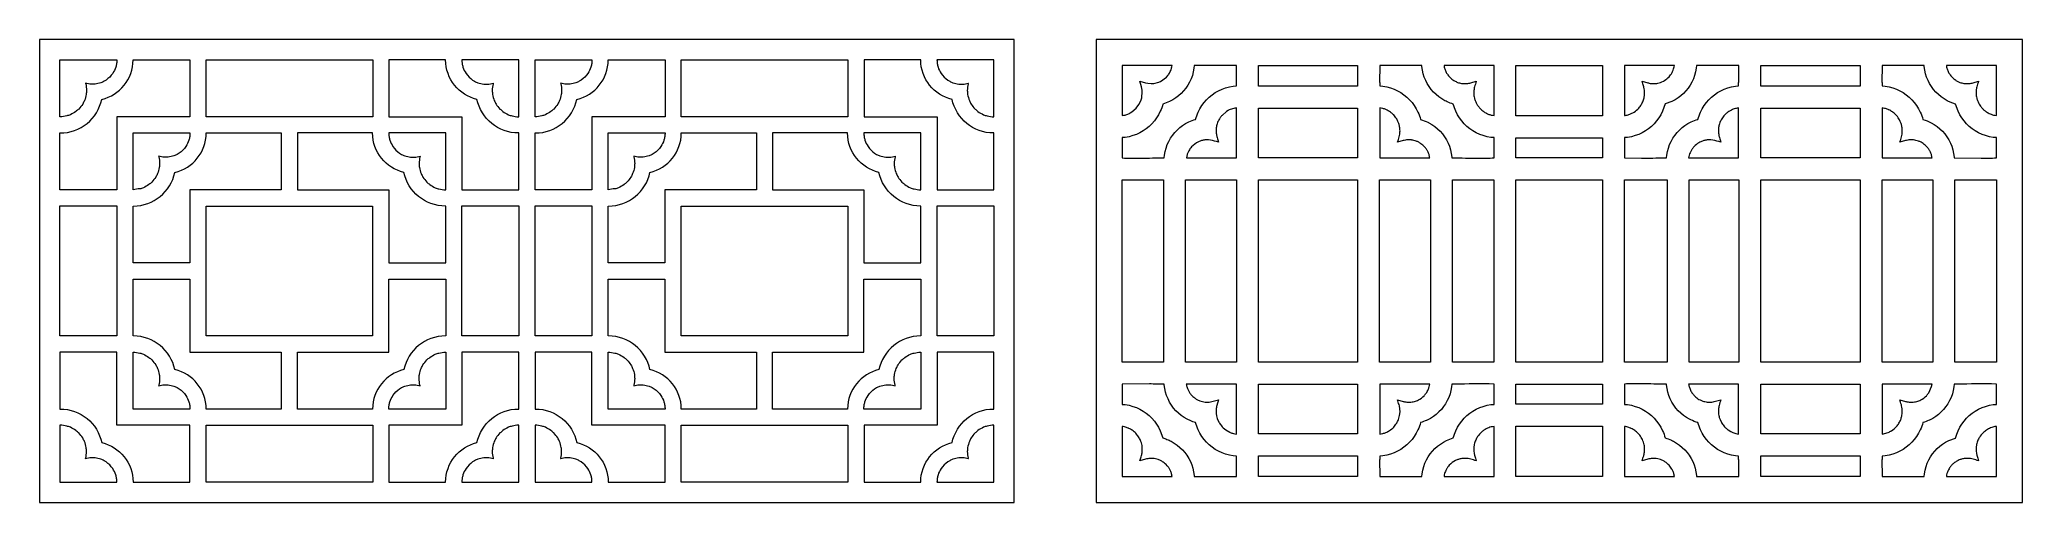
# Model space of a CAD drawing. Header units: centimetres. Extents: x 1.9 to 27.5, y 3.5 to 9.5.
import ezdxf

# ---------------------------------------------------------------- set-up
doc = ezdxf.new("R2010")
doc.units = ezdxf.units.CM
doc.header["$MEASUREMENT"] = 0
doc.layers.add('layer 1', color=7, linetype='Continuous')

msp = doc.modelspace()

# ---------------------------------------------------------------- linework, layer by layer
at = {"layer": 'layer 1', "color": 250, "lineweight": 9}
for points, knots in [([(1.85394, 3.51236), (1.85394, 3.51236), (1.85394, 9.49999), (1.85394, 9.49999), (1.85394, 9.49999), (1.85394, 9.49999), (14.45948, 9.49999), (14.45948, 9.49999), (14.45948, 9.49999), (14.45948, 9.49999), (14.45948, 3.51236), (14.45948, 3.51236), (14.45948, 3.51236), (14.45948, 3.51236), (1.85394, 3.51236), (1.85394, 3.51236)], [0, 0, 0, 0, 0.2, 0.2, 0.2, 0.2, 0.4, 0.4, 0.4, 0.4, 0.6, 0.6, 0.6, 0.6, 1, 1, 1, 1]), ([(27.5, 9.5), (27.5, 9.5), (27.5, 3.5124), (27.5, 3.5124), (27.5, 3.5124), (27.5, 3.5124), (15.51855, 3.5124), (15.51855, 3.5124), (15.51855, 3.5124), (15.51855, 3.5124), (15.51855, 9.5), (15.51855, 9.5), (15.51855, 9.5), (15.51855, 9.5), (27.5, 9.5), (27.5, 9.5)], [0, 0, 0, 0, 0.2, 0.2, 0.2, 0.2, 0.4, 0.4, 0.4, 0.4, 0.6, 0.6, 0.6, 0.6, 1, 1, 1, 1]), ([(2.1165, 8.50218), (2.1165, 8.50218), (2.1165, 9.23738), (2.1165, 9.23738), (2.1165, 9.23738), (2.1165, 9.23738), (2.85261, 9.23738), (2.85261, 9.23738)], [0, 0, 0, 0, 0.33333333, 0.33333333, 0.33333333, 0.33333333, 1, 1, 1, 1]), ([(2.1165, 8.29198), (2.11732, 8.29198), (2.11808, 8.29195), (2.11881, 8.29195), (2.11881, 8.29195), (2.38265, 8.29195), (2.60412, 8.4788), (2.65789, 8.7269), (2.65789, 8.7269), (2.88942, 8.7813), (3.0628, 8.9897), (3.06321, 9.23738)], [0, 0, 0, 0, 0.25, 0.25, 0.25, 0.25, 0.5, 0.5, 0.5, 0.5, 1, 1, 1, 1]), ([(3.06321, 9.23738), (3.06321, 9.23738), (3.79765, 9.23738), (3.79765, 9.23738), (3.79765, 9.23738), (3.79765, 9.23738), (3.79765, 8.50206), (3.79765, 8.50206), (3.79765, 8.50206), (3.79765, 8.50206), (2.85189, 8.50206), (2.85189, 8.50206), (2.85189, 8.50206), (2.85189, 8.50206), (2.85189, 7.5581), (2.85189, 7.5581), (2.85189, 7.5581), (2.85189, 7.5581), (2.1165, 7.5581), (2.1165, 7.5581), (2.1165, 7.5581), (2.1165, 7.5581), (2.1165, 8.29198), (2.1165, 8.29198)], [0, 0, 0, 0, 0.14285714, 0.14285714, 0.14285714, 0.14285714, 0.28571429, 0.28571429, 0.28571429, 0.28571429, 0.42857143, 0.42857143, 0.42857143, 0.42857143, 0.57142857, 0.57142857, 0.57142857, 0.57142857, 0.71428571, 0.71428571, 0.71428571, 0.71428571, 1, 1, 1, 1]), ([(2.85261, 9.23738), (2.85257, 9.22186), (2.85148, 9.2065), (2.84945, 9.19032), (2.84945, 9.19032), (2.84666, 9.17481), (2.84322, 9.16014), (2.8389, 9.14497), (2.8389, 9.14497), (2.82869, 9.11496), (2.81638, 9.08937), (2.79924, 9.06269)], [0, 0, 0, 0, 0.25, 0.25, 0.25, 0.25, 0.5, 0.5, 0.5, 0.5, 1, 1, 1, 1]), ([(6.16165, 9.23738), (6.16165, 9.23738), (4.00765, 9.23738), (4.00765, 9.23738), (4.00765, 9.23738), (4.00765, 9.23738), (4.00765, 8.50206), (4.00765, 8.50206), (4.00765, 8.50206), (4.00765, 8.50206), (6.16165, 8.50206), (6.16165, 8.50206), (6.16165, 8.50206), (6.16165, 8.50206), (6.16165, 9.23738), (6.16165, 9.23738)], [0, 0, 0, 0, 0.2, 0.2, 0.2, 0.2, 0.4, 0.4, 0.4, 0.4, 0.6, 0.6, 0.6, 0.6, 1, 1, 1, 1]), ([(7.10502, 9.23738), (7.10502, 9.23738), (6.37172, 9.23738), (6.37172, 9.23738), (6.37172, 9.23738), (6.37172, 9.23738), (6.37172, 8.50206), (6.37172, 8.50206), (6.37172, 8.50206), (6.37172, 8.50206), (7.31634, 8.50206), (7.31634, 8.50206), (7.31634, 8.50206), (7.31634, 8.50206), (7.31634, 7.5581), (7.31634, 7.5581), (7.31634, 7.5581), (7.31634, 7.5581), (8.05163, 7.5581), (8.05163, 7.5581), (8.05163, 7.5581), (8.05163, 7.5581), (8.05163, 8.29198), (8.05163, 8.29198)], [0, 0, 0, 0, 0.14285714, 0.14285714, 0.14285714, 0.14285714, 0.28571429, 0.28571429, 0.28571429, 0.28571429, 0.42857143, 0.42857143, 0.42857143, 0.42857143, 0.57142857, 0.57142857, 0.57142857, 0.57142857, 0.71428571, 0.71428571, 0.71428571, 0.71428571, 1, 1, 1, 1]), ([(8.05163, 8.29198), (8.05087, 8.29198), (8.0501, 8.29195), (8.04938, 8.29195), (8.04938, 8.29195), (7.78554, 8.29195), (7.56407, 8.4788), (7.51034, 8.7269), (7.51034, 8.7269), (7.27875, 8.7813), (7.10533, 8.9897), (7.10502, 9.23738)], [0, 0, 0, 0, 0.25, 0.25, 0.25, 0.25, 0.5, 0.5, 0.5, 0.5, 1, 1, 1, 1]), ([(7.31553, 9.23738), (7.31562, 9.22186), (7.31671, 9.2065), (7.31877, 9.19032), (7.31877, 9.19032), (7.32156, 9.17481), (7.32496, 9.16014), (7.32924, 9.14497), (7.32924, 9.14497), (7.33944, 9.11496), (7.3518, 9.08937), (7.36894, 9.06269)], [0, 0, 0, 0, 0.25, 0.25, 0.25, 0.25, 0.5, 0.5, 0.5, 0.5, 1, 1, 1, 1]), ([(8.05163, 8.50218), (8.05163, 8.50218), (8.05163, 9.23738), (8.05163, 9.23738), (8.05163, 9.23738), (8.05163, 9.23738), (7.31553, 9.23738), (7.31553, 9.23738)], [0, 0, 0, 0, 0.33333333, 0.33333333, 0.33333333, 0.33333333, 1, 1, 1, 1]), ([(8.26177, 8.50218), (8.26177, 8.50218), (8.26177, 9.23738), (8.26177, 9.23738), (8.26177, 9.23738), (8.26177, 9.23738), (8.99789, 9.23738), (8.99789, 9.23738)], [0, 0, 0, 0, 0.33333333, 0.33333333, 0.33333333, 0.33333333, 1, 1, 1, 1]), ([(8.26177, 8.29198), (8.26249, 8.29198), (8.26331, 8.29195), (8.26408, 8.29195), (8.26408, 8.29195), (8.52788, 8.29195), (8.74934, 8.4788), (8.80308, 8.7269), (8.80308, 8.7269), (9.0347, 8.7813), (9.20803, 8.9897), (9.20844, 9.23738)], [0, 0, 0, 0, 0.25, 0.25, 0.25, 0.25, 0.5, 0.5, 0.5, 0.5, 1, 1, 1, 1]), ([(9.20844, 9.23738), (9.20844, 9.23738), (9.94279, 9.23738), (9.94279, 9.23738), (9.94279, 9.23738), (9.94279, 9.23738), (9.94279, 8.50206), (9.94279, 8.50206), (9.94279, 8.50206), (9.94279, 8.50206), (8.99707, 8.50206), (8.99707, 8.50206), (8.99707, 8.50206), (8.99707, 8.50206), (8.99707, 7.5581), (8.99707, 7.5581), (8.99707, 7.5581), (8.99707, 7.5581), (8.26177, 7.5581), (8.26177, 7.5581), (8.26177, 7.5581), (8.26177, 7.5581), (8.26177, 8.29198), (8.26177, 8.29198)], [0, 0, 0, 0, 0.14285714, 0.14285714, 0.14285714, 0.14285714, 0.28571429, 0.28571429, 0.28571429, 0.28571429, 0.42857143, 0.42857143, 0.42857143, 0.42857143, 0.57142857, 0.57142857, 0.57142857, 0.57142857, 0.71428571, 0.71428571, 0.71428571, 0.71428571, 1, 1, 1, 1]), ([(8.99789, 9.23738), (8.99779, 9.22186), (8.99671, 9.2065), (8.99464, 9.19032), (8.99464, 9.19032), (8.99184, 9.17481), (8.9885, 9.16014), (8.98417, 9.14497), (8.98417, 9.14497), (8.97398, 9.11496), (8.96162, 9.08937), (8.94446, 9.06269)], [0, 0, 0, 0, 0.25, 0.25, 0.25, 0.25, 0.5, 0.5, 0.5, 0.5, 1, 1, 1, 1]), ([(12.30684, 9.23738), (12.30684, 9.23738), (10.15288, 9.23738), (10.15288, 9.23738), (10.15288, 9.23738), (10.15288, 9.23738), (10.15288, 8.50206), (10.15288, 8.50206), (10.15288, 8.50206), (10.15288, 8.50206), (12.30684, 8.50206), (12.30684, 8.50206), (12.30684, 8.50206), (12.30684, 8.50206), (12.30684, 9.23738), (12.30684, 9.23738)], [0, 0, 0, 0, 0.2, 0.2, 0.2, 0.2, 0.4, 0.4, 0.4, 0.4, 0.6, 0.6, 0.6, 0.6, 1, 1, 1, 1]), ([(13.25019, 9.23738), (13.25019, 9.23738), (12.51693, 9.23738), (12.51693, 9.23738), (12.51693, 9.23738), (12.51693, 9.23738), (12.51693, 8.50206), (12.51693, 8.50206), (12.51693, 8.50206), (12.51693, 8.50206), (13.46157, 8.50206), (13.46157, 8.50206), (13.46157, 8.50206), (13.46157, 8.50206), (13.46157, 7.5581), (13.46157, 7.5581), (13.46157, 7.5581), (13.46157, 7.5581), (14.1969, 7.5581), (14.1969, 7.5581), (14.1969, 7.5581), (14.1969, 7.5581), (14.1969, 8.29198), (14.1969, 8.29198)], [0, 0, 0, 0, 0.14285714, 0.14285714, 0.14285714, 0.14285714, 0.28571429, 0.28571429, 0.28571429, 0.28571429, 0.42857143, 0.42857143, 0.42857143, 0.42857143, 0.57142857, 0.57142857, 0.57142857, 0.57142857, 0.71428571, 0.71428571, 0.71428571, 0.71428571, 1, 1, 1, 1]), ([(14.1969, 8.29198), (14.19614, 8.29198), (14.19537, 8.29195), (14.19456, 8.29195), (14.19456, 8.29195), (13.93081, 8.29195), (13.7093, 8.4788), (13.65552, 8.7269), (13.65552, 8.7269), (13.42399, 8.7813), (13.25065, 8.9897), (13.25019, 9.23738)], [0, 0, 0, 0, 0.25, 0.25, 0.25, 0.25, 0.5, 0.5, 0.5, 0.5, 1, 1, 1, 1]), ([(13.46085, 9.23738), (13.46093, 9.22186), (13.46192, 9.2065), (13.46401, 9.19032), (13.46401, 9.19032), (13.46676, 9.17481), (13.47019, 9.16014), (13.47452, 9.14497), (13.47452, 9.14497), (13.48471, 9.11496), (13.49703, 9.08937), (13.51418, 9.06269)], [0, 0, 0, 0, 0.25, 0.25, 0.25, 0.25, 0.5, 0.5, 0.5, 0.5, 1, 1, 1, 1]), ([(14.1969, 8.50218), (14.1969, 8.50218), (14.1969, 9.23738), (14.1969, 9.23738), (14.1969, 9.23738), (14.1969, 9.23738), (13.46085, 9.23738), (13.46085, 9.23738)], [0, 0, 0, 0, 0.33333333, 0.33333333, 0.33333333, 0.33333333, 1, 1, 1, 1]), ([(2.78096, 9.0383), (2.75313, 9.00619), (2.72439, 8.98238), (2.68748, 8.96115), (2.68748, 8.96115), (2.67372, 8.95408), (2.66023, 8.94796), (2.6458, 8.94225), (2.6458, 8.94225), (2.62045, 8.93366), (2.59681, 8.92822), (2.57023, 8.92481), (2.57023, 8.92481), (2.55386, 8.92358), (2.53816, 8.92319), (2.52173, 8.92359), (2.52173, 8.92359), (2.49556, 8.92561), (2.47215, 8.92967), (2.44702, 8.93666), (2.44702, 8.93666), (2.44784, 8.93395), (2.44865, 8.93123), (2.44946, 8.92845), (2.44946, 8.92845), (2.45614, 8.89961), (2.45948, 8.87304), (2.4602, 8.84345), (2.4602, 8.84345), (2.45974, 8.82581), (2.45848, 8.80905), (2.45623, 8.79155), (2.45623, 8.79155), (2.45117, 8.76317), (2.44404, 8.73799), (2.43339, 8.7112), (2.43339, 8.7112), (2.42649, 8.69593), (2.41909, 8.68164), (2.41079, 8.66712), (2.41079, 8.66712), (2.39549, 8.64327), (2.37944, 8.62291), (2.3599, 8.6024), (2.3599, 8.6024), (2.34776, 8.59085), (2.33567, 8.58034), (2.3225, 8.57), (2.3225, 8.57), (2.29941, 8.55354), (2.27698, 8.54061), (2.25113, 8.52888), (2.25113, 8.52888), (2.23543, 8.52268), (2.22009, 8.51749), (2.20389, 8.51286), (2.20389, 8.51286), (2.17502, 8.50617), (2.14844, 8.50287), (2.11881, 8.50212), (2.11881, 8.50212), (2.11808, 8.50212), (2.11732, 8.50215), (2.1165, 8.50218)], [0, 0, 0, 0, 0.05882353, 0.05882353, 0.05882353, 0.05882353, 0.11764706, 0.11764706, 0.11764706, 0.11764706, 0.17647059, 0.17647059, 0.17647059, 0.17647059, 0.23529412, 0.23529412, 0.23529412, 0.23529412, 0.29411765, 0.29411765, 0.29411765, 0.29411765, 0.35294118, 0.35294118, 0.35294118, 0.35294118, 0.41176471, 0.41176471, 0.41176471, 0.41176471, 0.47058824, 0.47058824, 0.47058824, 0.47058824, 0.52941176, 0.52941176, 0.52941176, 0.52941176, 0.58823529, 0.58823529, 0.58823529, 0.58823529, 0.64705882, 0.64705882, 0.64705882, 0.64705882, 0.70588235, 0.70588235, 0.70588235, 0.70588235, 0.76470588, 0.76470588, 0.76470588, 0.76470588, 0.82352941, 0.82352941, 0.82352941, 0.82352941, 0.88235294, 0.88235294, 0.88235294, 0.88235294, 1, 1, 1, 1]), ([(7.38721, 9.0383), (7.41505, 9.00619), (7.44384, 8.98238), (7.48065, 8.96115), (7.48065, 8.96115), (7.49445, 8.95408), (7.50799, 8.94796), (7.52239, 8.94225), (7.52239, 8.94225), (7.54774, 8.93366), (7.57141, 8.92822), (7.59795, 8.92481), (7.59795, 8.92481), (7.61437, 8.92358), (7.63003, 8.92319), (7.64649, 8.92359), (7.64649, 8.92359), (7.67262, 8.92561), (7.69603, 8.92967), (7.72116, 8.93666), (7.72116, 8.93666), (7.72035, 8.93395), (7.71954, 8.93123), (7.71882, 8.92845), (7.71882, 8.92845), (7.71209, 8.89961), (7.70875, 8.87304), (7.70803, 8.84345), (7.70803, 8.84345), (7.70849, 8.82581), (7.70974, 8.80905), (7.71196, 8.79155), (7.71196, 8.79155), (7.71705, 8.76317), (7.72419, 8.73799), (7.73478, 8.7112), (7.73478, 8.7112), (7.74168, 8.69593), (7.74899, 8.68164), (7.75739, 8.66712), (7.75739, 8.66712), (7.77273, 8.64327), (7.78874, 8.62291), (7.80827, 8.6024), (7.80827, 8.6024), (7.82036, 8.59085), (7.83255, 8.58034), (7.84568, 8.57), (7.84568, 8.57), (7.86882, 8.55354), (7.8912, 8.54061), (7.91714, 8.52888), (7.91714, 8.52888), (7.9328, 8.52268), (7.9481, 8.51749), (7.96437, 8.51286), (7.96437, 8.51286), (7.99312, 8.50617), (8.01978, 8.50287), (8.04938, 8.50212), (8.04938, 8.50212), (8.0501, 8.50212), (8.05087, 8.50215), (8.05163, 8.50218)], [0, 0, 0, 0, 0.05882353, 0.05882353, 0.05882353, 0.05882353, 0.11764706, 0.11764706, 0.11764706, 0.11764706, 0.17647059, 0.17647059, 0.17647059, 0.17647059, 0.23529412, 0.23529412, 0.23529412, 0.23529412, 0.29411765, 0.29411765, 0.29411765, 0.29411765, 0.35294118, 0.35294118, 0.35294118, 0.35294118, 0.41176471, 0.41176471, 0.41176471, 0.41176471, 0.47058824, 0.47058824, 0.47058824, 0.47058824, 0.52941176, 0.52941176, 0.52941176, 0.52941176, 0.58823529, 0.58823529, 0.58823529, 0.58823529, 0.64705882, 0.64705882, 0.64705882, 0.64705882, 0.70588235, 0.70588235, 0.70588235, 0.70588235, 0.76470588, 0.76470588, 0.76470588, 0.76470588, 0.82352941, 0.82352941, 0.82352941, 0.82352941, 0.88235294, 0.88235294, 0.88235294, 0.88235294, 1, 1, 1, 1]), ([(8.92624, 9.0383), (8.89836, 9.00619), (8.86953, 8.98238), (8.83277, 8.96115), (8.83277, 8.96115), (8.81891, 8.95408), (8.80542, 8.94796), (8.79103, 8.94225), (8.79103, 8.94225), (8.76567, 8.93366), (8.74199, 8.92822), (8.71546, 8.92481), (8.71546, 8.92481), (8.69904, 8.92358), (8.68339, 8.92319), (8.66691, 8.92359), (8.66691, 8.92359), (8.64089, 8.92561), (8.61738, 8.92967), (8.59225, 8.93666), (8.59225, 8.93666), (8.59311, 8.93395), (8.59392, 8.93123), (8.59469, 8.92845), (8.59469, 8.92845), (8.60137, 8.89961), (8.60466, 8.87304), (8.60538, 8.84345), (8.60538, 8.84345), (8.60497, 8.82581), (8.60371, 8.80905), (8.6015, 8.79155), (8.6015, 8.79155), (8.59635, 8.76317), (8.58923, 8.73799), (8.57867, 8.7112), (8.57867, 8.7112), (8.57172, 8.69593), (8.56441, 8.68164), (8.55607, 8.66712), (8.55607, 8.66712), (8.54072, 8.64327), (8.52471, 8.62291), (8.50513, 8.6024), (8.50513, 8.6024), (8.49304, 8.59085), (8.4809, 8.58034), (8.46778, 8.57), (8.46778, 8.57), (8.44463, 8.55354), (8.42221, 8.54061), (8.39636, 8.52888), (8.39636, 8.52888), (8.38062, 8.52268), (8.36532, 8.51749), (8.34907, 8.51286), (8.34907, 8.51286), (8.32025, 8.50617), (8.29364, 8.50287), (8.26408, 8.50212), (8.26408, 8.50212), (8.26331, 8.50212), (8.26249, 8.50215), (8.26177, 8.50218)], [0, 0, 0, 0, 0.05882353, 0.05882353, 0.05882353, 0.05882353, 0.11764706, 0.11764706, 0.11764706, 0.11764706, 0.17647059, 0.17647059, 0.17647059, 0.17647059, 0.23529412, 0.23529412, 0.23529412, 0.23529412, 0.29411765, 0.29411765, 0.29411765, 0.29411765, 0.35294118, 0.35294118, 0.35294118, 0.35294118, 0.41176471, 0.41176471, 0.41176471, 0.41176471, 0.47058824, 0.47058824, 0.47058824, 0.47058824, 0.52941176, 0.52941176, 0.52941176, 0.52941176, 0.58823529, 0.58823529, 0.58823529, 0.58823529, 0.64705882, 0.64705882, 0.64705882, 0.64705882, 0.70588235, 0.70588235, 0.70588235, 0.70588235, 0.76470588, 0.76470588, 0.76470588, 0.76470588, 0.82352941, 0.82352941, 0.82352941, 0.82352941, 0.88235294, 0.88235294, 0.88235294, 0.88235294, 1, 1, 1, 1]), ([(13.53244, 9.0383), (13.56028, 9.00619), (13.58907, 8.98238), (13.62592, 8.96115), (13.62592, 8.96115), (13.63968, 8.95408), (13.65317, 8.94796), (13.66762, 8.94225), (13.66762, 8.94225), (13.69297, 8.93366), (13.71661, 8.92822), (13.74323, 8.92481), (13.74323, 8.92481), (13.7596, 8.92358), (13.77521, 8.92319), (13.79167, 8.92359), (13.79167, 8.92359), (13.81785, 8.92561), (13.8413, 8.92967), (13.86639, 8.93666), (13.86639, 8.93666), (13.86558, 8.93395), (13.86472, 8.93123), (13.86396, 8.92845), (13.86396, 8.92845), (13.85732, 8.89961), (13.85398, 8.87304), (13.85317, 8.84345), (13.85317, 8.84345), (13.85367, 8.82581), (13.85494, 8.80905), (13.85719, 8.79155), (13.85719, 8.79155), (13.86224, 8.76317), (13.86937, 8.73799), (13.88001, 8.7112), (13.88001, 8.7112), (13.88691, 8.69593), (13.89427, 8.68164), (13.90262, 8.66712), (13.90262, 8.66712), (13.91791, 8.64327), (13.93397, 8.62291), (13.95351, 8.6024), (13.95351, 8.6024), (13.96561, 8.59085), (13.97773, 8.58034), (13.99091, 8.57), (13.99091, 8.57), (14.01401, 8.55354), (14.03643, 8.54061), (14.06228, 8.52888), (14.06228, 8.52888), (14.07803, 8.52268), (14.09331, 8.51749), (14.10961, 8.51286), (14.10961, 8.51286), (14.13848, 8.50617), (14.16496, 8.50287), (14.19456, 8.50212), (14.19456, 8.50212), (14.19537, 8.50212), (14.19614, 8.50215), (14.1969, 8.50218)], [0, 0, 0, 0, 0.05882353, 0.05882353, 0.05882353, 0.05882353, 0.11764706, 0.11764706, 0.11764706, 0.11764706, 0.17647059, 0.17647059, 0.17647059, 0.17647059, 0.23529412, 0.23529412, 0.23529412, 0.23529412, 0.29411765, 0.29411765, 0.29411765, 0.29411765, 0.35294118, 0.35294118, 0.35294118, 0.35294118, 0.41176471, 0.41176471, 0.41176471, 0.41176471, 0.47058824, 0.47058824, 0.47058824, 0.47058824, 0.52941176, 0.52941176, 0.52941176, 0.52941176, 0.58823529, 0.58823529, 0.58823529, 0.58823529, 0.64705882, 0.64705882, 0.64705882, 0.64705882, 0.70588235, 0.70588235, 0.70588235, 0.70588235, 0.76470588, 0.76470588, 0.76470588, 0.76470588, 0.82352941, 0.82352941, 0.82352941, 0.82352941, 0.88235294, 0.88235294, 0.88235294, 0.88235294, 1, 1, 1, 1]), ([(16.5018, 9.16376), (16.5018, 9.16376), (15.85473, 9.16376), (15.85473, 9.16376), (15.85473, 9.16376), (15.85473, 9.16376), (15.85473, 8.51764), (15.85473, 8.51764)], [0, 0, 0, 0, 0.33333333, 0.33333333, 0.33333333, 0.33333333, 1, 1, 1, 1]), ([(16.35063, 8.95799), (16.35063, 8.95799), (16.42951, 9.01607), (16.42951, 9.01607), (16.42951, 9.01607), (16.42951, 9.01607), (16.45113, 9.04133), (16.45113, 9.04133)], [0, 0, 0, 0, 0.33333333, 0.33333333, 0.33333333, 0.33333333, 1, 1, 1, 1]), ([(16.45113, 9.04133), (16.45395, 9.04528), (16.45675, 9.04927), (16.45946, 9.05338), (16.45946, 9.05338), (16.46911, 9.06839), (16.47744, 9.08426), (16.48439, 9.10069), (16.48439, 9.10069), (16.48928, 9.11249), (16.49333, 9.12445), (16.49639, 9.13684), (16.49639, 9.13684), (16.49853, 9.14575), (16.50041, 9.15467), (16.5018, 9.16376)], [0, 0, 0, 0, 0.2, 0.2, 0.2, 0.2, 0.4, 0.4, 0.4, 0.4, 0.6, 0.6, 0.6, 0.6, 1, 1, 1, 1]), ([(16.83885, 8.56189), (16.83885, 8.56189), (16.86108, 8.60557), (16.86108, 8.60557), (16.86108, 8.60557), (16.86108, 8.60557), (16.88674, 8.64708), (16.88674, 8.64708), (16.88674, 8.64708), (16.88674, 8.64708), (16.91573, 8.6862), (16.91573, 8.6862), (16.91573, 8.6862), (16.91573, 8.6862), (16.94781, 8.72272), (16.94781, 8.72272), (16.94781, 8.72272), (16.94781, 8.72272), (16.98277, 8.75649), (16.98277, 8.75649), (16.98277, 8.75649), (16.98277, 8.75649), (17.02041, 8.78727), (17.02041, 8.78727), (17.02041, 8.78727), (17.02041, 8.78727), (17.06057, 8.81488), (17.06057, 8.81488), (17.06057, 8.81488), (17.06057, 8.81488), (17.10305, 8.83915), (17.10305, 8.83915), (17.10305, 8.83915), (17.10305, 8.83915), (17.14765, 8.85984), (17.14765, 8.85984), (17.14765, 8.85984), (17.14765, 8.85984), (17.19428, 8.87679), (17.19428, 8.87679), (17.19428, 8.87679), (17.19428, 8.87679), (17.24252, 8.88981), (17.24252, 8.88981), (17.24252, 8.88981), (17.24252, 8.88981), (17.29228, 8.89869), (17.29228, 8.89869), (17.29228, 8.89869), (17.29228, 8.89869), (17.33323, 8.90234), (17.33323, 8.90234), (17.33323, 8.90234), (17.33323, 8.90234), (17.33323, 8.94433), (17.33323, 8.94433), (17.33323, 8.94433), (17.33323, 8.94433), (17.33515, 8.94496), (17.33515, 8.94496), (17.33515, 8.94496), (17.33515, 8.94496), (17.33349, 9.16376), (17.33349, 9.16376), (17.33349, 9.16376), (17.33349, 9.16376), (16.78756, 9.16376), (16.78756, 9.16376), (16.78756, 9.16376), (16.78756, 9.16376), (16.78446, 9.12953), (16.78446, 9.12953), (16.78446, 9.12953), (16.78446, 9.12953), (16.77612, 9.08259), (16.77612, 9.08259), (16.77612, 9.08259), (16.77612, 9.08259), (16.76403, 9.03704), (16.76403, 9.03704), (16.76403, 9.03704), (16.76403, 9.03704), (16.74809, 8.99311), (16.74809, 8.99311), (16.74809, 8.99311), (16.74809, 8.99311), (16.72875, 8.95097), (16.72875, 8.95097), (16.72875, 8.95097), (16.72875, 8.95097), (16.7061, 8.91079), (16.7061, 8.91079), (16.7061, 8.91079), (16.7061, 8.91079), (16.68035, 8.87276), (16.68035, 8.87276), (16.68035, 8.87276), (16.68035, 8.87276), (16.65157, 8.83708), (16.65157, 8.83708), (16.65157, 8.83708), (16.65157, 8.83708), (16.62006, 8.80386), (16.62006, 8.80386), (16.62006, 8.80386), (16.62006, 8.80386), (16.58592, 8.77329), (16.58592, 8.77329), (16.58592, 8.77329), (16.58592, 8.77329), (16.54938, 8.74559), (16.54938, 8.74559), (16.54938, 8.74559), (16.54938, 8.74559), (16.51053, 8.72091), (16.51053, 8.72091), (16.51053, 8.72091), (16.51053, 8.72091), (16.46977, 8.69946), (16.46977, 8.69946)], [0, 0, 0, 0, 0.03225806, 0.03225806, 0.03225806, 0.03225806, 0.06451613, 0.06451613, 0.06451613, 0.06451613, 0.09677419, 0.09677419, 0.09677419, 0.09677419, 0.12903226, 0.12903226, 0.12903226, 0.12903226, 0.16129032, 0.16129032, 0.16129032, 0.16129032, 0.19354839, 0.19354839, 0.19354839, 0.19354839, 0.22580645, 0.22580645, 0.22580645, 0.22580645, 0.25806452, 0.25806452, 0.25806452, 0.25806452, 0.29032258, 0.29032258, 0.29032258, 0.29032258, 0.32258065, 0.32258065, 0.32258065, 0.32258065, 0.35483871, 0.35483871, 0.35483871, 0.35483871, 0.38709677, 0.38709677, 0.38709677, 0.38709677, 0.41935484, 0.41935484, 0.41935484, 0.41935484, 0.4516129, 0.4516129, 0.4516129, 0.4516129, 0.48387097, 0.48387097, 0.48387097, 0.48387097, 0.51612903, 0.51612903, 0.51612903, 0.51612903, 0.5483871, 0.5483871, 0.5483871, 0.5483871, 0.58064516, 0.58064516, 0.58064516, 0.58064516, 0.61290323, 0.61290323, 0.61290323, 0.61290323, 0.64516129, 0.64516129, 0.64516129, 0.64516129, 0.67741935, 0.67741935, 0.67741935, 0.67741935, 0.70967742, 0.70967742, 0.70967742, 0.70967742, 0.74193548, 0.74193548, 0.74193548, 0.74193548, 0.77419355, 0.77419355, 0.77419355, 0.77419355, 0.80645161, 0.80645161, 0.80645161, 0.80645161, 0.83870968, 0.83870968, 0.83870968, 0.83870968, 0.87096774, 0.87096774, 0.87096774, 0.87096774, 0.90322581, 0.90322581, 0.90322581, 0.90322581, 0.93548387, 0.93548387, 0.93548387, 0.93548387, 1, 1, 1, 1]), ([(18.90143, 8.89681), (18.90143, 8.89681), (18.90143, 9.16376), (18.90143, 9.16376), (18.90143, 9.16376), (18.90143, 9.16376), (17.61759, 9.16376), (17.61759, 9.16376), (17.61759, 9.16376), (17.61759, 9.16376), (17.61759, 8.89681), (17.61759, 8.89681), (17.61759, 8.89681), (17.61759, 8.89681), (18.90143, 8.89681), (18.90143, 8.89681)], [0, 0, 0, 0, 0.2, 0.2, 0.2, 0.2, 0.4, 0.4, 0.4, 0.4, 0.6, 0.6, 0.6, 0.6, 1, 1, 1, 1]), ([(19.75063, 9.05962), (19.75063, 9.05962), (19.74042, 9.10589), (19.74042, 9.10589), (19.74042, 9.10589), (19.74042, 9.10589), (19.73408, 9.15339), (19.73408, 9.15339), (19.73408, 9.15339), (19.73408, 9.15339), (19.73339, 9.16376), (19.73339, 9.16376), (19.73339, 9.16376), (19.73339, 9.16376), (19.18768, 9.16376), (19.18768, 9.16376), (19.18768, 9.16376), (19.18768, 9.16376), (19.18602, 8.94496), (19.18602, 8.94496), (19.18602, 8.94496), (19.18602, 8.94496), (19.18798, 8.94433), (19.18798, 8.94433), (19.18798, 8.94433), (19.18798, 8.94433), (19.18798, 8.90234), (19.18798, 8.90234), (19.18798, 8.90234), (19.18798, 8.90234), (19.22883, 8.89869), (19.22883, 8.89869), (19.22883, 8.89869), (19.22883, 8.89869), (19.27869, 8.88981), (19.27869, 8.88981), (19.27869, 8.88981), (19.27869, 8.88981), (19.32697, 8.87679), (19.32697, 8.87679), (19.32697, 8.87679), (19.32697, 8.87679), (19.37346, 8.85986), (19.37346, 8.85986), (19.37346, 8.85986), (19.37346, 8.85986), (19.41817, 8.83915), (19.41817, 8.83915), (19.41817, 8.83915), (19.41817, 8.83915), (19.46059, 8.81488), (19.46059, 8.81488), (19.46059, 8.81488), (19.46059, 8.81488), (19.50076, 8.78727), (19.50076, 8.78727), (19.50076, 8.78727), (19.50076, 8.78727), (19.53843, 8.75649), (19.53843, 8.75649), (19.53843, 8.75649), (19.53843, 8.75649), (19.57331, 8.72272), (19.57331, 8.72272), (19.57331, 8.72272), (19.57331, 8.72272), (19.60535, 8.6862), (19.60535, 8.6862), (19.60535, 8.6862), (19.60535, 8.6862), (19.63437, 8.64708), (19.63437, 8.64708), (19.63437, 8.64708), (19.63437, 8.64708), (19.6601, 8.60557), (19.6601, 8.60557), (19.6601, 8.60557), (19.6601, 8.60557), (19.68227, 8.5619), (19.68227, 8.5619)], [0, 0, 0, 0, 0.04761905, 0.04761905, 0.04761905, 0.04761905, 0.0952381, 0.0952381, 0.0952381, 0.0952381, 0.14285714, 0.14285714, 0.14285714, 0.14285714, 0.19047619, 0.19047619, 0.19047619, 0.19047619, 0.23809524, 0.23809524, 0.23809524, 0.23809524, 0.28571429, 0.28571429, 0.28571429, 0.28571429, 0.33333333, 0.33333333, 0.33333333, 0.33333333, 0.38095238, 0.38095238, 0.38095238, 0.38095238, 0.42857143, 0.42857143, 0.42857143, 0.42857143, 0.47619048, 0.47619048, 0.47619048, 0.47619048, 0.52380952, 0.52380952, 0.52380952, 0.52380952, 0.57142857, 0.57142857, 0.57142857, 0.57142857, 0.61904762, 0.61904762, 0.61904762, 0.61904762, 0.66666667, 0.66666667, 0.66666667, 0.66666667, 0.71428571, 0.71428571, 0.71428571, 0.71428571, 0.76190476, 0.76190476, 0.76190476, 0.76190476, 0.80952381, 0.80952381, 0.80952381, 0.80952381, 0.85714286, 0.85714286, 0.85714286, 0.85714286, 0.9047619, 0.9047619, 0.9047619, 0.9047619, 1, 1, 1, 1]), ([(20.03076, 8.70979), (20.03076, 8.70979), (19.9909, 8.73285), (19.9909, 8.73285), (19.9909, 8.73285), (19.9909, 8.73285), (19.95322, 8.75909), (19.95322, 8.75909), (19.95322, 8.75909), (19.95322, 8.75909), (19.91787, 8.78822), (19.91787, 8.78822), (19.91787, 8.78822), (19.91787, 8.78822), (19.88504, 8.82014), (19.88504, 8.82014), (19.88504, 8.82014), (19.88504, 8.82014), (19.85483, 8.85462), (19.85483, 8.85462), (19.85483, 8.85462), (19.85483, 8.85462), (19.82755, 8.8915), (19.82755, 8.8915), (19.82755, 8.8915), (19.82755, 8.8915), (19.80332, 8.93062), (19.80332, 8.93062), (19.80332, 8.93062), (19.80332, 8.93062), (19.78227, 8.97179), (19.78227, 8.97179), (19.78227, 8.97179), (19.78227, 8.97179), (19.76469, 9.01486), (19.76469, 9.01486), (19.76469, 9.01486), (19.76469, 9.01486), (19.75063, 9.05962), (19.75063, 9.05962)], [0, 0, 0, 0, 0.09090909, 0.09090909, 0.09090909, 0.09090909, 0.18181818, 0.18181818, 0.18181818, 0.18181818, 0.27272727, 0.27272727, 0.27272727, 0.27272727, 0.36363636, 0.36363636, 0.36363636, 0.36363636, 0.45454545, 0.45454545, 0.45454545, 0.45454545, 0.54545455, 0.54545455, 0.54545455, 0.54545455, 0.63636364, 0.63636364, 0.63636364, 0.63636364, 0.72727273, 0.72727273, 0.72727273, 0.72727273, 0.81818182, 0.81818182, 0.81818182, 0.81818182, 1, 1, 1, 1]), ([(20.01936, 9.16376), (20.02142, 9.14979), (20.02477, 9.13612), (20.02856, 9.12252), (20.02856, 9.12252), (20.03399, 9.10681), (20.04045, 9.09162), (20.04804, 9.07682), (20.04804, 9.07682), (20.05415, 9.06516), (20.06087, 9.05407), (20.06855, 9.04336), (20.06855, 9.04336), (20.07432, 9.03547), (20.08052, 9.02804), (20.08716, 9.0209), (20.08716, 9.0209), (20.10156, 9.00543), (20.11762, 8.99166), (20.13474, 8.97939)], [0, 0, 0, 0, 0.16666667, 0.16666667, 0.16666667, 0.16666667, 0.33333333, 0.33333333, 0.33333333, 0.33333333, 0.5, 0.5, 0.5, 0.5, 0.66666667, 0.66666667, 0.66666667, 0.66666667, 1, 1, 1, 1]), ([(20.66634, 8.51766), (20.66634, 8.51766), (20.66634, 9.16376), (20.66634, 9.16376), (20.66634, 9.16376), (20.66634, 9.16376), (20.01936, 9.16376), (20.01936, 9.16376)], [0, 0, 0, 0, 0.33333333, 0.33333333, 0.33333333, 0.33333333, 1, 1, 1, 1]), ([(20.13474, 8.97939), (20.14102, 8.97499), (20.14736, 8.97074), (20.15395, 8.96683), (20.15395, 8.96683), (20.16739, 8.95909), (20.18135, 8.95288), (20.19567, 8.9471), (20.19567, 8.9471), (20.21236, 8.94162), (20.2292, 8.93732), (20.24648, 8.93427), (20.24648, 8.93427), (20.2513, 8.93343), (20.25609, 8.93272), (20.26094, 8.93206), (20.26094, 8.93206), (20.27879, 8.93078), (20.29669, 8.9301), (20.31446, 8.93209), (20.31446, 8.93209), (20.33144, 8.934), (20.34807, 8.9372), (20.36453, 8.94149)], [0, 0, 0, 0, 0.14285714, 0.14285714, 0.14285714, 0.14285714, 0.28571429, 0.28571429, 0.28571429, 0.28571429, 0.42857143, 0.42857143, 0.42857143, 0.42857143, 0.57142857, 0.57142857, 0.57142857, 0.57142857, 0.71428571, 0.71428571, 0.71428571, 0.71428571, 1, 1, 1, 1]), ([(20.94861, 8.515), (20.94861, 8.515), (22.06993, 8.515), (22.06993, 8.515), (22.06993, 8.515), (22.06993, 8.515), (22.06993, 9.16376), (22.06993, 9.16376), (22.06993, 9.16376), (22.06993, 9.16376), (20.94861, 9.16376), (20.94861, 9.16376), (20.94861, 9.16376), (20.94861, 9.16376), (20.94861, 8.515), (20.94861, 8.515)], [0, 0, 0, 0, 0.2, 0.2, 0.2, 0.2, 0.4, 0.4, 0.4, 0.4, 0.6, 0.6, 0.6, 0.6, 1, 1, 1, 1]), ([(22.99919, 9.16376), (22.99919, 9.16376), (22.35221, 9.16376), (22.35221, 9.16376), (22.35221, 9.16376), (22.35221, 9.16376), (22.35221, 8.51764), (22.35221, 8.51764)], [0, 0, 0, 0, 0.33333333, 0.33333333, 0.33333333, 0.33333333, 1, 1, 1, 1]), ([(23.33628, 8.56189), (23.33628, 8.56189), (23.35846, 8.60557), (23.35846, 8.60557), (23.35846, 8.60557), (23.35846, 8.60557), (23.38418, 8.64708), (23.38418, 8.64708), (23.38418, 8.64708), (23.38418, 8.64708), (23.41312, 8.6862), (23.41312, 8.6862), (23.41312, 8.6862), (23.41312, 8.6862), (23.4452, 8.72272), (23.4452, 8.72272), (23.4452, 8.72272), (23.4452, 8.72272), (23.48016, 8.75649), (23.48016, 8.75649), (23.48016, 8.75649), (23.48016, 8.75649), (23.5178, 8.78727), (23.5178, 8.78727), (23.5178, 8.78727), (23.5178, 8.78727), (23.55795, 8.81488), (23.55795, 8.81488), (23.55795, 8.81488), (23.55795, 8.81488), (23.60048, 8.83915), (23.60048, 8.83915), (23.60048, 8.83915), (23.60048, 8.83915), (23.64509, 8.85984), (23.64509, 8.85984), (23.64509, 8.85984), (23.64509, 8.85984), (23.69163, 8.87679), (23.69163, 8.87679), (23.69163, 8.87679), (23.69163, 8.87679), (23.73991, 8.88981), (23.73991, 8.88981), (23.73991, 8.88981), (23.73991, 8.88981), (23.78972, 8.89869), (23.78972, 8.89869), (23.78972, 8.89869), (23.78972, 8.89869), (23.83061, 8.90234), (23.83061, 8.90234), (23.83061, 8.90234), (23.83061, 8.90234), (23.83061, 8.94433), (23.83061, 8.94433), (23.83061, 8.94433), (23.83061, 8.94433), (23.83254, 8.94496), (23.83254, 8.94496), (23.83254, 8.94496), (23.83254, 8.94496), (23.83088, 9.16376), (23.83088, 9.16376), (23.83088, 9.16376), (23.83088, 9.16376), (23.28499, 9.16376), (23.28499, 9.16376), (23.28499, 9.16376), (23.28499, 9.16376), (23.28185, 9.12953), (23.28185, 9.12953), (23.28185, 9.12953), (23.28185, 9.12953), (23.27356, 9.08259), (23.27356, 9.08259), (23.27356, 9.08259), (23.27356, 9.08259), (23.26138, 9.03704), (23.26138, 9.03704), (23.26138, 9.03704), (23.26138, 9.03704), (23.24549, 8.99311), (23.24549, 8.99311), (23.24549, 8.99311), (23.24549, 8.99311), (23.22614, 8.95097), (23.22614, 8.95097), (23.22614, 8.95097), (23.22614, 8.95097), (23.20349, 8.91079), (23.20349, 8.91079), (23.20349, 8.91079), (23.20349, 8.91079), (23.17774, 8.87276), (23.17774, 8.87276), (23.17774, 8.87276), (23.17774, 8.87276), (23.14896, 8.83708), (23.14896, 8.83708), (23.14896, 8.83708), (23.14896, 8.83708), (23.11745, 8.80386), (23.11745, 8.80386), (23.11745, 8.80386), (23.11745, 8.80386), (23.08335, 8.77329), (23.08335, 8.77329), (23.08335, 8.77329), (23.08335, 8.77329), (23.04678, 8.74559), (23.04678, 8.74559), (23.04678, 8.74559), (23.04678, 8.74559), (23.00797, 8.72091), (23.00797, 8.72091), (23.00797, 8.72091), (23.00797, 8.72091), (22.96689, 8.69931), (22.96689, 8.69931), (22.96689, 8.69931), (22.96689, 8.69931), (22.87971, 8.66722), (22.87971, 8.66722), (22.87971, 8.66722), (22.87971, 8.66722), (22.84667, 8.57266), (22.84667, 8.57266), (22.84667, 8.57266), (22.84667, 8.57266), (22.82431, 8.52873), (22.82431, 8.52873), (22.82431, 8.52873), (22.82431, 8.52873), (22.79869, 8.48719), (22.79869, 8.48719), (22.79869, 8.48719), (22.79869, 8.48719), (22.76966, 8.44807), (22.76966, 8.44807), (22.76966, 8.44807), (22.76966, 8.44807), (22.73762, 8.41154), (22.73762, 8.41154), (22.73762, 8.41154), (22.73762, 8.41154), (22.70266, 8.37779), (22.70266, 8.37779), (22.70266, 8.37779), (22.70266, 8.37779), (22.66499, 8.34702), (22.66499, 8.34702), (22.66499, 8.34702), (22.66499, 8.34702), (22.62482, 8.31939), (22.62482, 8.31939), (22.62482, 8.31939), (22.62482, 8.31939), (22.58239, 8.29513), (22.58239, 8.29513), (22.58239, 8.29513), (22.58239, 8.29513), (22.53778, 8.27442), (22.53778, 8.27442), (22.53778, 8.27442), (22.53778, 8.27442), (22.4912, 8.25746), (22.4912, 8.25746), (22.4912, 8.25746), (22.4912, 8.25746), (22.44292, 8.24445), (22.44292, 8.24445), (22.44292, 8.24445), (22.44292, 8.24445), (22.3931, 8.23559), (22.3931, 8.23559), (22.3931, 8.23559), (22.3931, 8.23559), (22.35221, 8.23195), (22.35221, 8.23195), (22.35221, 8.23195), (22.35221, 8.23195), (22.35221, 7.96931), (22.35221, 7.96931), (22.35221, 7.96931), (22.35221, 7.96931), (22.57287, 7.96656), (22.57287, 7.96656)], [0, 0, 0, 0, 0.02083333, 0.02083333, 0.02083333, 0.02083333, 0.04166667, 0.04166667, 0.04166667, 0.04166667, 0.0625, 0.0625, 0.0625, 0.0625, 0.08333333, 0.08333333, 0.08333333, 0.08333333, 0.10416667, 0.10416667, 0.10416667, 0.10416667, 0.125, 0.125, 0.125, 0.125, 0.14583333, 0.14583333, 0.14583333, 0.14583333, 0.16666667, 0.16666667, 0.16666667, 0.16666667, 0.1875, 0.1875, 0.1875, 0.1875, 0.20833333, 0.20833333, 0.20833333, 0.20833333, 0.22916667, 0.22916667, 0.22916667, 0.22916667, 0.25, 0.25, 0.25, 0.25, 0.27083333, 0.27083333, 0.27083333, 0.27083333, 0.29166667, 0.29166667, 0.29166667, 0.29166667, 0.3125, 0.3125, 0.3125, 0.3125, 0.33333333, 0.33333333, 0.33333333, 0.33333333, 0.35416667, 0.35416667, 0.35416667, 0.35416667, 0.375, 0.375, 0.375, 0.375, 0.39583333, 0.39583333, 0.39583333, 0.39583333, 0.41666667, 0.41666667, 0.41666667, 0.41666667, 0.4375, 0.4375, 0.4375, 0.4375, 0.45833333, 0.45833333, 0.45833333, 0.45833333, 0.47916667, 0.47916667, 0.47916667, 0.47916667, 0.5, 0.5, 0.5, 0.5, 0.52083333, 0.52083333, 0.52083333, 0.52083333, 0.54166667, 0.54166667, 0.54166667, 0.54166667, 0.5625, 0.5625, 0.5625, 0.5625, 0.58333333, 0.58333333, 0.58333333, 0.58333333, 0.60416667, 0.60416667, 0.60416667, 0.60416667, 0.625, 0.625, 0.625, 0.625, 0.64583333, 0.64583333, 0.64583333, 0.64583333, 0.66666667, 0.66666667, 0.66666667, 0.66666667, 0.6875, 0.6875, 0.6875, 0.6875, 0.70833333, 0.70833333, 0.70833333, 0.70833333, 0.72916667, 0.72916667, 0.72916667, 0.72916667, 0.75, 0.75, 0.75, 0.75, 0.77083333, 0.77083333, 0.77083333, 0.77083333, 0.79166667, 0.79166667, 0.79166667, 0.79166667, 0.8125, 0.8125, 0.8125, 0.8125, 0.83333333, 0.83333333, 0.83333333, 0.83333333, 0.85416667, 0.85416667, 0.85416667, 0.85416667, 0.875, 0.875, 0.875, 0.875, 0.89583333, 0.89583333, 0.89583333, 0.89583333, 0.91666667, 0.91666667, 0.91666667, 0.91666667, 0.9375, 0.9375, 0.9375, 0.9375, 0.95833333, 0.95833333, 0.95833333, 0.95833333, 1, 1, 1, 1]), ([(22.65608, 8.94095), (22.66163, 8.93955), (22.66716, 8.93823), (22.6727, 8.93707), (22.6727, 8.93707), (22.69287, 8.93285), (22.71322, 8.93073), (22.73383, 8.93083), (22.73383, 8.93083), (22.74661, 8.93104), (22.75927, 8.93204), (22.77184, 8.93421), (22.77184, 8.93421), (22.78162, 8.9359), (22.79132, 8.93801), (22.80092, 8.94049), (22.80092, 8.94049), (22.82645, 8.94723), (22.85107, 8.95791), (22.8733, 8.97224), (22.8733, 8.97224), (22.89381, 8.9855), (22.91258, 9.00106), (22.92948, 9.01876), (22.92948, 9.01876), (22.93702, 9.0269), (22.94406, 9.03531), (22.95065, 9.04429), (22.95065, 9.04429), (22.96405, 9.06317), (22.9751, 9.08392), (22.98374, 9.10542), (22.98374, 9.10542), (22.98776, 9.1157), (22.99116, 9.12611), (22.99378, 9.13684), (22.99378, 9.13684), (22.99592, 9.14575), (22.99779, 9.15467), (22.99919, 9.16376)], [0, 0, 0, 0, 0.09090909, 0.09090909, 0.09090909, 0.09090909, 0.18181818, 0.18181818, 0.18181818, 0.18181818, 0.27272727, 0.27272727, 0.27272727, 0.27272727, 0.36363636, 0.36363636, 0.36363636, 0.36363636, 0.45454545, 0.45454545, 0.45454545, 0.45454545, 0.54545455, 0.54545455, 0.54545455, 0.54545455, 0.63636364, 0.63636364, 0.63636364, 0.63636364, 0.72727273, 0.72727273, 0.72727273, 0.72727273, 0.81818182, 0.81818182, 0.81818182, 0.81818182, 1, 1, 1, 1]), ([(24.11716, 8.89681), (24.11716, 8.89681), (25.40091, 8.89681), (25.40091, 8.89681), (25.40091, 8.89681), (25.40091, 8.89681), (25.40091, 9.16376), (25.40091, 9.16376), (25.40091, 9.16376), (25.40091, 9.16376), (24.11716, 9.16376), (24.11716, 9.16376), (24.11716, 9.16376), (24.11716, 9.16376), (24.11716, 8.89681), (24.11716, 8.89681)], [0, 0, 0, 0, 0.2, 0.2, 0.2, 0.2, 0.4, 0.4, 0.4, 0.4, 0.6, 0.6, 0.6, 0.6, 1, 1, 1, 1]), ([(26.24811, 9.05962), (26.24811, 9.05962), (26.23776, 9.10589), (26.23776, 9.10589), (26.23776, 9.10589), (26.23776, 9.10589), (26.23147, 9.15339), (26.23147, 9.15339), (26.23147, 9.15339), (26.23147, 9.15339), (26.23078, 9.16376), (26.23078, 9.16376), (26.23078, 9.16376), (26.23078, 9.16376), (25.68507, 9.16376), (25.68507, 9.16376), (25.68507, 9.16376), (25.68507, 9.16376), (25.68341, 8.94496), (25.68341, 8.94496), (25.68341, 8.94496), (25.68341, 8.94496), (25.68537, 8.94433), (25.68537, 8.94433), (25.68537, 8.94433), (25.68537, 8.94433), (25.68537, 8.90234), (25.68537, 8.90234), (25.68537, 8.90234), (25.68537, 8.90234), (25.72622, 8.89869), (25.72622, 8.89869), (25.72622, 8.89869), (25.72622, 8.89869), (25.77608, 8.88981), (25.77608, 8.88981), (25.77608, 8.88981), (25.77608, 8.88981), (25.82436, 8.87679), (25.82436, 8.87679), (25.82436, 8.87679), (25.82436, 8.87679), (25.87089, 8.85986), (25.87089, 8.85986), (25.87089, 8.85986), (25.87089, 8.85986), (25.91552, 8.83915), (25.91552, 8.83915), (25.91552, 8.83915), (25.91552, 8.83915), (25.95799, 8.81488), (25.95799, 8.81488), (25.95799, 8.81488), (25.95799, 8.81488), (25.99818, 8.78727), (25.99818, 8.78727), (25.99818, 8.78727), (25.99818, 8.78727), (26.03582, 8.75649), (26.03582, 8.75649), (26.03582, 8.75649), (26.03582, 8.75649), (26.07074, 8.72272), (26.07074, 8.72272), (26.07074, 8.72272), (26.07074, 8.72272), (26.10282, 8.6862), (26.10282, 8.6862), (26.10282, 8.6862), (26.10282, 8.6862), (26.13173, 8.64708), (26.13173, 8.64708), (26.13173, 8.64708), (26.13173, 8.64708), (26.15752, 8.60557), (26.15752, 8.60557), (26.15752, 8.60557), (26.15752, 8.60557), (26.1797, 8.5619), (26.1797, 8.5619)], [0, 0, 0, 0, 0.04761905, 0.04761905, 0.04761905, 0.04761905, 0.0952381, 0.0952381, 0.0952381, 0.0952381, 0.14285714, 0.14285714, 0.14285714, 0.14285714, 0.19047619, 0.19047619, 0.19047619, 0.19047619, 0.23809524, 0.23809524, 0.23809524, 0.23809524, 0.28571429, 0.28571429, 0.28571429, 0.28571429, 0.33333333, 0.33333333, 0.33333333, 0.33333333, 0.38095238, 0.38095238, 0.38095238, 0.38095238, 0.42857143, 0.42857143, 0.42857143, 0.42857143, 0.47619048, 0.47619048, 0.47619048, 0.47619048, 0.52380952, 0.52380952, 0.52380952, 0.52380952, 0.57142857, 0.57142857, 0.57142857, 0.57142857, 0.61904762, 0.61904762, 0.61904762, 0.61904762, 0.66666667, 0.66666667, 0.66666667, 0.66666667, 0.71428571, 0.71428571, 0.71428571, 0.71428571, 0.76190476, 0.76190476, 0.76190476, 0.76190476, 0.80952381, 0.80952381, 0.80952381, 0.80952381, 0.85714286, 0.85714286, 0.85714286, 0.85714286, 0.9047619, 0.9047619, 0.9047619, 0.9047619, 1, 1, 1, 1]), ([(26.52815, 8.70979), (26.52815, 8.70979), (26.48837, 8.73285), (26.48837, 8.73285), (26.48837, 8.73285), (26.48837, 8.73285), (26.45061, 8.75909), (26.45061, 8.75909), (26.45061, 8.75909), (26.45061, 8.75909), (26.41521, 8.78822), (26.41521, 8.78822), (26.41521, 8.78822), (26.41521, 8.78822), (26.38243, 8.82014), (26.38243, 8.82014), (26.38243, 8.82014), (26.38243, 8.82014), (26.35227, 8.85462), (26.35227, 8.85462), (26.35227, 8.85462), (26.35227, 8.85462), (26.32497, 8.8915), (26.32497, 8.8915), (26.32497, 8.8915), (26.32497, 8.8915), (26.30067, 8.93062), (26.30067, 8.93062), (26.30067, 8.93062), (26.30067, 8.93062), (26.27971, 8.97179), (26.27971, 8.97179), (26.27971, 8.97179), (26.27971, 8.97179), (26.26208, 9.01486), (26.26208, 9.01486), (26.26208, 9.01486), (26.26208, 9.01486), (26.24811, 9.05962), (26.24811, 9.05962)], [0, 0, 0, 0, 0.09090909, 0.09090909, 0.09090909, 0.09090909, 0.18181818, 0.18181818, 0.18181818, 0.18181818, 0.27272727, 0.27272727, 0.27272727, 0.27272727, 0.36363636, 0.36363636, 0.36363636, 0.36363636, 0.45454545, 0.45454545, 0.45454545, 0.45454545, 0.54545455, 0.54545455, 0.54545455, 0.54545455, 0.63636364, 0.63636364, 0.63636364, 0.63636364, 0.72727273, 0.72727273, 0.72727273, 0.72727273, 0.81818182, 0.81818182, 0.81818182, 0.81818182, 1, 1, 1, 1]), ([(26.51679, 9.16376), (26.51876, 9.14979), (26.52216, 9.13612), (26.52597, 9.12252), (26.52597, 9.12252), (26.53138, 9.10681), (26.53784, 9.09162), (26.54543, 9.07682), (26.54543, 9.07682), (26.55154, 9.06516), (26.55826, 9.05407), (26.56594, 9.04336), (26.56594, 9.04336), (26.57123, 9.0362), (26.57678, 9.02934), (26.5828, 9.02282), (26.5828, 9.02282), (26.59597, 9.00843), (26.61056, 8.99545), (26.62623, 8.98375)], [0, 0, 0, 0, 0.16666667, 0.16666667, 0.16666667, 0.16666667, 0.33333333, 0.33333333, 0.33333333, 0.33333333, 0.5, 0.5, 0.5, 0.5, 0.66666667, 0.66666667, 0.66666667, 0.66666667, 1, 1, 1, 1]), ([(27.16373, 8.51766), (27.16373, 8.51766), (27.16373, 9.16376), (27.16373, 9.16376), (27.16373, 9.16376), (27.16373, 9.16376), (26.51679, 9.16376), (26.51679, 9.16376)], [0, 0, 0, 0, 0.33333333, 0.33333333, 0.33333333, 0.33333333, 1, 1, 1, 1]), ([(26.62623, 8.98375), (26.63593, 8.97653), (26.64601, 8.96974), (26.65666, 8.96382), (26.65666, 8.96382), (26.66844, 8.95744), (26.68063, 8.95212), (26.69306, 8.9471), (26.69306, 8.9471), (26.70974, 8.94162), (26.72659, 8.93732), (26.74387, 8.93427), (26.74387, 8.93427), (26.74867, 8.93343), (26.75344, 8.93272), (26.75842, 8.93206), (26.75842, 8.93206), (26.77618, 8.9308), (26.79409, 8.9301), (26.81189, 8.93209), (26.81189, 8.93209), (26.82935, 8.93408), (26.84655, 8.93739), (26.86358, 8.94193)], [0, 0, 0, 0, 0.14285714, 0.14285714, 0.14285714, 0.14285714, 0.28571429, 0.28571429, 0.28571429, 0.28571429, 0.42857143, 0.42857143, 0.42857143, 0.42857143, 0.57142857, 0.57142857, 0.57142857, 0.57142857, 0.71428571, 0.71428571, 0.71428571, 0.71428571, 1, 1, 1, 1]), ([(15.96016, 8.55141), (15.96016, 8.55141), (15.98132, 8.56407), (15.98132, 8.56407), (15.98132, 8.56407), (15.98132, 8.56407), (16.03841, 8.6127), (16.03841, 8.6127), (16.03841, 8.6127), (16.03841, 8.6127), (16.07382, 8.65943), (16.07382, 8.65943), (16.07382, 8.65943), (16.07382, 8.65943), (16.09679, 8.70623), (16.09679, 8.70623), (16.09679, 8.70623), (16.09679, 8.70623), (16.10927, 8.74767), (16.10927, 8.74767), (16.10927, 8.74767), (16.10927, 8.74767), (16.11634, 8.82787), (16.11634, 8.82787)], [0, 0, 0, 0, 0.14285714, 0.14285714, 0.14285714, 0.14285714, 0.28571429, 0.28571429, 0.28571429, 0.28571429, 0.42857143, 0.42857143, 0.42857143, 0.42857143, 0.57142857, 0.57142857, 0.57142857, 0.57142857, 0.71428571, 0.71428571, 0.71428571, 0.71428571, 1, 1, 1, 1]), ([(16.11495, 8.84446), (16.11495, 8.84446), (16.10761, 8.88766), (16.10761, 8.88766), (16.10761, 8.88766), (16.10761, 8.88766), (16.08535, 8.96107), (16.08535, 8.96107), (16.08535, 8.96107), (16.08535, 8.96107), (16.15694, 8.9414), (16.15694, 8.9414), (16.15694, 8.9414), (16.15694, 8.9414), (16.18636, 8.93494), (16.18636, 8.93494), (16.18636, 8.93494), (16.18636, 8.93494), (16.23089, 8.93083), (16.23089, 8.93083), (16.23089, 8.93083), (16.23089, 8.93083), (16.26415, 8.93267), (16.26415, 8.93267), (16.26415, 8.93267), (16.26415, 8.93267), (16.32958, 8.94887), (16.32958, 8.94887)], [0, 0, 0, 0, 0.125, 0.125, 0.125, 0.125, 0.25, 0.25, 0.25, 0.25, 0.375, 0.375, 0.375, 0.375, 0.5, 0.5, 0.5, 0.5, 0.625, 0.625, 0.625, 0.625, 0.75, 0.75, 0.75, 0.75, 1, 1, 1, 1]), ([(20.43551, 8.96103), (20.42818, 8.9366), (20.42062, 8.91222), (20.41355, 8.88774), (20.41355, 8.88774), (20.41011, 8.87252), (20.40757, 8.85727), (20.406, 8.84174), (20.406, 8.84174), (20.40486, 8.82981), (20.40434, 8.81802), (20.40452, 8.80604), (20.40452, 8.80604), (20.40478, 8.7954), (20.40552, 8.78498), (20.40682, 8.77446), (20.40682, 8.77446), (20.40827, 8.76423), (20.41019, 8.75431), (20.41268, 8.74434), (20.41268, 8.74434), (20.41604, 8.73082), (20.4201, 8.71762), (20.42512, 8.70463), (20.42512, 8.70463), (20.43071, 8.69031), (20.43735, 8.6766), (20.44507, 8.66337), (20.44507, 8.66337), (20.45131, 8.65292), (20.45821, 8.6431), (20.46558, 8.63343), (20.46558, 8.63343), (20.47392, 8.62273), (20.48261, 8.61256), (20.49186, 8.60268), (20.49186, 8.60268), (20.50366, 8.59155), (20.51583, 8.58084), (20.52901, 8.57133), (20.52901, 8.57133), (20.5422, 8.56199), (20.55599, 8.55385), (20.57031, 8.54648), (20.57031, 8.54648), (20.57743, 8.54284), (20.58454, 8.53931), (20.59196, 8.53648), (20.59196, 8.53648), (20.60392, 8.53198), (20.61606, 8.52797), (20.62828, 8.52437), (20.62828, 8.52437), (20.6409, 8.52154), (20.65356, 8.51925), (20.66634, 8.51766)], [0, 0, 0, 0, 0.06666667, 0.06666667, 0.06666667, 0.06666667, 0.13333333, 0.13333333, 0.13333333, 0.13333333, 0.2, 0.2, 0.2, 0.2, 0.26666667, 0.26666667, 0.26666667, 0.26666667, 0.33333333, 0.33333333, 0.33333333, 0.33333333, 0.4, 0.4, 0.4, 0.4, 0.46666667, 0.46666667, 0.46666667, 0.46666667, 0.53333333, 0.53333333, 0.53333333, 0.53333333, 0.6, 0.6, 0.6, 0.6, 0.66666667, 0.66666667, 0.66666667, 0.66666667, 0.73333333, 0.73333333, 0.73333333, 0.73333333, 0.8, 0.8, 0.8, 0.8, 0.86666667, 0.86666667, 0.86666667, 0.86666667, 1, 1, 1, 1]), ([(22.47779, 8.56346), (22.50018, 8.57769), (22.52066, 8.59525), (22.53812, 8.61525), (22.53812, 8.61525), (22.55017, 8.62917), (22.56122, 8.64388), (22.57126, 8.65938), (22.57126, 8.65938), (22.57986, 8.67442), (22.58802, 8.68977), (22.59413, 8.70602), (22.59413, 8.70602), (22.60081, 8.7245), (22.60627, 8.74329), (22.6098, 8.76262), (22.6098, 8.76262), (22.61237, 8.77746), (22.61386, 8.79229), (22.61421, 8.80737), (22.61421, 8.80737), (22.61452, 8.83315), (22.61125, 8.85901), (22.60579, 8.8842)], [0, 0, 0, 0, 0.14285714, 0.14285714, 0.14285714, 0.14285714, 0.28571429, 0.28571429, 0.28571429, 0.28571429, 0.42857143, 0.42857143, 0.42857143, 0.42857143, 0.57142857, 0.57142857, 0.57142857, 0.57142857, 0.71428571, 0.71428571, 0.71428571, 0.71428571, 1, 1, 1, 1]), ([(22.58807, 8.94372), (22.58807, 8.94372), (22.58274, 8.96109), (22.58274, 8.96109), (22.58274, 8.96109), (22.58274, 8.96109), (22.65608, 8.94095), (22.65608, 8.94095)], [0, 0, 0, 0, 0.33333333, 0.33333333, 0.33333333, 0.33333333, 1, 1, 1, 1]), ([(26.9329, 8.96103), (26.92556, 8.9366), (26.91801, 8.91222), (26.91094, 8.88774), (26.91094, 8.88774), (26.90753, 8.8725), (26.90496, 8.85724), (26.90339, 8.84174), (26.90339, 8.84174), (26.90225, 8.82981), (26.90177, 8.81802), (26.90195, 8.80604), (26.90195, 8.80604), (26.90216, 8.7954), (26.90295, 8.78498), (26.90426, 8.77443), (26.90426, 8.77443), (26.90562, 8.76423), (26.90762, 8.75431), (26.91007, 8.74434), (26.91007, 8.74434), (26.91343, 8.73082), (26.91749, 8.71764), (26.92251, 8.70463), (26.92251, 8.70463), (26.9281, 8.69031), (26.93473, 8.67663), (26.94251, 8.66337), (26.94251, 8.66337), (26.94747, 8.65503), (26.95281, 8.64714), (26.95852, 8.63932), (26.95852, 8.63932), (26.96738, 8.62742), (26.97677, 8.61615), (26.98689, 8.60522)], [0, 0, 0, 0, 0.1, 0.1, 0.1, 0.1, 0.2, 0.2, 0.2, 0.2, 0.3, 0.3, 0.3, 0.3, 0.4, 0.4, 0.4, 0.4, 0.5, 0.5, 0.5, 0.5, 0.6, 0.6, 0.6, 0.6, 0.7, 0.7, 0.7, 0.7, 0.8, 0.8, 0.8, 0.8, 1, 1, 1, 1]), ([(16.34915, 8.57238), (16.34915, 8.57238), (16.32689, 8.52873), (16.32689, 8.52873), (16.32689, 8.52873), (16.32689, 8.52873), (16.30125, 8.48719), (16.30125, 8.48719), (16.30125, 8.48719), (16.30125, 8.48719), (16.27232, 8.44807), (16.27232, 8.44807), (16.27232, 8.44807), (16.27232, 8.44807), (16.24023, 8.41154), (16.24023, 8.41154), (16.24023, 8.41154), (16.24023, 8.41154), (16.20527, 8.37779), (16.20527, 8.37779), (16.20527, 8.37779), (16.20527, 8.37779), (16.1676, 8.34702), (16.1676, 8.34702), (16.1676, 8.34702), (16.1676, 8.34702), (16.12743, 8.31939), (16.12743, 8.31939), (16.12743, 8.31939), (16.12743, 8.31939), (16.08495, 8.29513), (16.08495, 8.29513), (16.08495, 8.29513), (16.08495, 8.29513), (16.04034, 8.27442), (16.04034, 8.27442), (16.04034, 8.27442), (16.04034, 8.27442), (15.99376, 8.25746), (15.99376, 8.25746), (15.99376, 8.25746), (15.99376, 8.25746), (15.94548, 8.24445), (15.94548, 8.24445), (15.94548, 8.24445), (15.94548, 8.24445), (15.89572, 8.23559), (15.89572, 8.23559), (15.89572, 8.23559), (15.89572, 8.23559), (15.85473, 8.23195), (15.85473, 8.23195), (15.85473, 8.23195), (15.85473, 8.23195), (15.85473, 7.96914), (15.85473, 7.96914)], [0, 0, 0, 0, 0.06666667, 0.06666667, 0.06666667, 0.06666667, 0.13333333, 0.13333333, 0.13333333, 0.13333333, 0.2, 0.2, 0.2, 0.2, 0.26666667, 0.26666667, 0.26666667, 0.26666667, 0.33333333, 0.33333333, 0.33333333, 0.33333333, 0.4, 0.4, 0.4, 0.4, 0.46666667, 0.46666667, 0.46666667, 0.46666667, 0.53333333, 0.53333333, 0.53333333, 0.53333333, 0.6, 0.6, 0.6, 0.6, 0.66666667, 0.66666667, 0.66666667, 0.66666667, 0.73333333, 0.73333333, 0.73333333, 0.73333333, 0.8, 0.8, 0.8, 0.8, 0.86666667, 0.86666667, 0.86666667, 0.86666667, 1, 1, 1, 1]), ([(15.85473, 8.51764), (15.86796, 8.5193), (15.88087, 8.52159), (15.89371, 8.52482), (15.89371, 8.52482), (15.90947, 8.52893), (15.9247, 8.53423), (15.9395, 8.54093), (15.9395, 8.54093), (15.94653, 8.54419), (15.95339, 8.54772), (15.96016, 8.55141)], [0, 0, 0, 0, 0.25, 0.25, 0.25, 0.25, 0.5, 0.5, 0.5, 0.5, 1, 1, 1, 1]), ([(16.46977, 8.69946), (16.44143, 8.6868), (16.41266, 8.67502), (16.38268, 8.66687), (16.38268, 8.66687), (16.3745, 8.63439), (16.36238, 8.60312), (16.34915, 8.57238)], [0, 0, 0, 0, 0.33333333, 0.33333333, 0.33333333, 0.33333333, 1, 1, 1, 1]), ([(16.69549, 8.01202), (16.69549, 8.01202), (16.68706, 7.97051), (16.68706, 7.97051), (16.68706, 7.97051), (16.68706, 7.97051), (17.33323, 7.97051), (17.33323, 7.97051), (17.33323, 7.97051), (17.33323, 7.97051), (17.33323, 8.61663), (17.33323, 8.61663)], [0, 0, 0, 0, 0.25, 0.25, 0.25, 0.25, 0.5, 0.5, 0.5, 0.5, 1, 1, 1, 1]), ([(16.71824, 8.43483), (16.74653, 8.44747), (16.77538, 8.45931), (16.80533, 8.4674), (16.80533, 8.4674), (16.81349, 8.4999), (16.82568, 8.53115), (16.83885, 8.56189)], [0, 0, 0, 0, 0.33333333, 0.33333333, 0.33333333, 0.33333333, 1, 1, 1, 1]), ([(17.13547, 8.50479), (17.12792, 8.49514), (17.12081, 8.48519), (17.11414, 8.4749), (17.11414, 8.4749), (17.10523, 8.45925), (17.09671, 8.44335), (17.0906, 8.42638), (17.0906, 8.42638), (17.08379, 8.40731), (17.07855, 8.38786), (17.07475, 8.36797), (17.07475, 8.36797), (17.07432, 8.3656), (17.07406, 8.36318), (17.0738, 8.36077), (17.0738, 8.36077), (17.07236, 8.34748), (17.0714, 8.33421), (17.071, 8.32087), (17.071, 8.32087), (17.07161, 8.30125), (17.07363, 8.28184), (17.07711, 8.26256), (17.07711, 8.26256), (17.07811, 8.25718), (17.07916, 8.25186), (17.08039, 8.24655), (17.08039, 8.24655), (17.0858, 8.22779), (17.09155, 8.20915), (17.09714, 8.19046)], [0, 0, 0, 0, 0.11111111, 0.11111111, 0.11111111, 0.11111111, 0.22222222, 0.22222222, 0.22222222, 0.22222222, 0.33333333, 0.33333333, 0.33333333, 0.33333333, 0.44444444, 0.44444444, 0.44444444, 0.44444444, 0.55555556, 0.55555556, 0.55555556, 0.55555556, 0.66666667, 0.66666667, 0.66666667, 0.66666667, 0.77777778, 0.77777778, 0.77777778, 0.77777778, 1, 1, 1, 1]), ([(17.22588, 8.58177), (17.22588, 8.58177), (17.20667, 8.57023), (17.20667, 8.57023), (17.20667, 8.57023), (17.20667, 8.57023), (17.14849, 8.52041), (17.14849, 8.52041)], [0, 0, 0, 0, 0.33333333, 0.33333333, 0.33333333, 0.33333333, 1, 1, 1, 1]), ([(18.90143, 7.97051), (18.90143, 7.97051), (18.90143, 8.61241), (18.90143, 8.61241), (18.90143, 8.61241), (18.90143, 8.61241), (17.61759, 8.61241), (17.61759, 8.61241), (17.61759, 8.61241), (17.61759, 8.61241), (17.61759, 7.97051), (17.61759, 7.97051), (17.61759, 7.97051), (17.61759, 7.97051), (18.90143, 7.97051), (18.90143, 7.97051)], [0, 0, 0, 0, 0.2, 0.2, 0.2, 0.2, 0.4, 0.4, 0.4, 0.4, 0.6, 0.6, 0.6, 0.6, 1, 1, 1, 1]), ([(19.18798, 8.61664), (19.18798, 8.61664), (19.18798, 7.97051), (19.18798, 7.97051), (19.18798, 7.97051), (19.18798, 7.97051), (19.83492, 7.97051), (19.83492, 7.97051)], [0, 0, 0, 0, 0.33333333, 0.33333333, 0.33333333, 0.33333333, 1, 1, 1, 1]), ([(19.42458, 8.19303), (19.43143, 8.21505), (19.43916, 8.23697), (19.44353, 8.25965), (19.44353, 8.25965), (19.44737, 8.27988), (19.44955, 8.30029), (19.45016, 8.32089), (19.45016, 8.32089), (19.44977, 8.33853), (19.44829, 8.35603), (19.44527, 8.37345), (19.44527, 8.37345), (19.44274, 8.38696), (19.43943, 8.40008), (19.43523, 8.41318), (19.43523, 8.41318), (19.43077, 8.42662), (19.42549, 8.4397), (19.41913, 8.4524), (19.41913, 8.4524), (19.41528, 8.45997), (19.41127, 8.4675), (19.40699, 8.4749), (19.40699, 8.4749), (19.39551, 8.49265), (19.38271, 8.50937), (19.36853, 8.52506), (19.36853, 8.52506), (19.36652, 8.52724), (19.36452, 8.52942), (19.36241, 8.53157), (19.36241, 8.53157), (19.35134, 8.54211), (19.33985, 8.55226), (19.32745, 8.56136), (19.32745, 8.56136), (19.30864, 8.575), (19.28834, 8.58624), (19.2673, 8.59591), (19.2673, 8.59591), (19.25433, 8.60098), (19.24119, 8.60567), (19.22771, 8.60923), (19.22771, 8.60923), (19.2146, 8.61261), (19.20139, 8.61499), (19.18798, 8.61664)], [0, 0, 0, 0, 0.07692308, 0.07692308, 0.07692308, 0.07692308, 0.15384615, 0.15384615, 0.15384615, 0.15384615, 0.23076923, 0.23076923, 0.23076923, 0.23076923, 0.30769231, 0.30769231, 0.30769231, 0.30769231, 0.38461538, 0.38461538, 0.38461538, 0.38461538, 0.46153846, 0.46153846, 0.46153846, 0.46153846, 0.53846154, 0.53846154, 0.53846154, 0.53846154, 0.61538462, 0.61538462, 0.61538462, 0.61538462, 0.69230769, 0.69230769, 0.69230769, 0.69230769, 0.76923077, 0.76923077, 0.76923077, 0.76923077, 0.84615385, 0.84615385, 0.84615385, 0.84615385, 1, 1, 1, 1]), ([(19.68227, 8.5619), (19.69554, 8.53117), (19.70763, 8.49987), (19.7158, 8.4674), (19.7158, 8.4674), (19.74837, 8.45853), (19.77943, 8.44574), (19.80978, 8.43125), (19.80978, 8.43125), (19.81441, 8.42902), (19.81903, 8.42675), (19.82357, 8.42448)], [0, 0, 0, 0, 0.25, 0.25, 0.25, 0.25, 0.5, 0.5, 0.5, 0.5, 1, 1, 1, 1]), ([(20.17201, 8.57238), (20.15884, 8.60313), (20.1467, 8.63437), (20.13849, 8.66687), (20.13849, 8.66687), (20.11203, 8.67409), (20.08664, 8.68387), (20.06166, 8.69507), (20.06166, 8.69507), (20.05127, 8.69976), (20.04097, 8.70472), (20.03076, 8.70979)], [0, 0, 0, 0, 0.25, 0.25, 0.25, 0.25, 0.5, 0.5, 0.5, 0.5, 1, 1, 1, 1]), ([(20.66634, 7.96914), (20.66634, 7.96914), (20.66634, 8.23195), (20.66634, 8.23195), (20.66634, 8.23195), (20.66634, 8.23195), (20.62549, 8.23559), (20.62549, 8.23559), (20.62549, 8.23559), (20.62549, 8.23559), (20.57563, 8.24445), (20.57563, 8.24445), (20.57563, 8.24445), (20.57563, 8.24445), (20.52731, 8.25746), (20.52731, 8.25746), (20.52731, 8.25746), (20.52731, 8.25746), (20.48082, 8.27442), (20.48082, 8.27442), (20.48082, 8.27442), (20.48082, 8.27442), (20.43621, 8.29513), (20.43621, 8.29513), (20.43621, 8.29513), (20.43621, 8.29513), (20.39373, 8.31939), (20.39373, 8.31939), (20.39373, 8.31939), (20.39373, 8.31939), (20.35353, 8.34702), (20.35353, 8.34702), (20.35353, 8.34702), (20.35353, 8.34702), (20.31595, 8.37779), (20.31595, 8.37779), (20.31595, 8.37779), (20.31595, 8.37779), (20.28097, 8.41154), (20.28097, 8.41154), (20.28097, 8.41154), (20.28097, 8.41154), (20.24889, 8.44807), (20.24889, 8.44807), (20.24889, 8.44807), (20.24889, 8.44807), (20.21995, 8.48719), (20.21995, 8.48719), (20.21995, 8.48719), (20.21995, 8.48719), (20.19419, 8.52873), (20.19419, 8.52873), (20.19419, 8.52873), (20.19419, 8.52873), (20.17201, 8.57238), (20.17201, 8.57238)], [0, 0, 0, 0, 0.06666667, 0.06666667, 0.06666667, 0.06666667, 0.13333333, 0.13333333, 0.13333333, 0.13333333, 0.2, 0.2, 0.2, 0.2, 0.26666667, 0.26666667, 0.26666667, 0.26666667, 0.33333333, 0.33333333, 0.33333333, 0.33333333, 0.4, 0.4, 0.4, 0.4, 0.46666667, 0.46666667, 0.46666667, 0.46666667, 0.53333333, 0.53333333, 0.53333333, 0.53333333, 0.6, 0.6, 0.6, 0.6, 0.66666667, 0.66666667, 0.66666667, 0.66666667, 0.73333333, 0.73333333, 0.73333333, 0.73333333, 0.8, 0.8, 0.8, 0.8, 0.86666667, 0.86666667, 0.86666667, 0.86666667, 1, 1, 1, 1]), ([(22.35221, 8.51764), (22.36857, 8.51965), (22.38464, 8.52283), (22.40049, 8.5274), (22.40049, 8.5274), (22.4145, 8.53159), (22.42807, 8.5367), (22.4413, 8.54299), (22.4413, 8.54299), (22.45387, 8.54909), (22.46601, 8.55597), (22.47779, 8.56346)], [0, 0, 0, 0, 0.25, 0.25, 0.25, 0.25, 0.5, 0.5, 0.5, 0.5, 1, 1, 1, 1]), ([(23.18358, 7.97051), (23.18358, 7.97051), (23.83061, 7.97051), (23.83061, 7.97051), (23.83061, 7.97051), (23.83061, 7.97051), (23.83061, 8.61663), (23.83061, 8.61663)], [0, 0, 0, 0, 0.33333333, 0.33333333, 0.33333333, 0.33333333, 1, 1, 1, 1]), ([(23.21568, 8.43483), (23.24396, 8.44747), (23.27272, 8.45928), (23.30271, 8.4674), (23.30271, 8.4674), (23.31093, 8.49987), (23.32305, 8.53115), (23.33628, 8.56189)], [0, 0, 0, 0, 0.33333333, 0.33333333, 0.33333333, 0.33333333, 1, 1, 1, 1]), ([(23.70176, 8.56873), (23.68805, 8.55963), (23.6753, 8.5496), (23.66334, 8.53839), (23.66334, 8.53839), (23.65941, 8.53464), (23.65557, 8.53082), (23.65181, 8.52689), (23.65181, 8.52689), (23.63684, 8.51087), (23.62344, 8.49326), (23.61156, 8.4749), (23.61156, 8.4749), (23.60262, 8.45925), (23.5941, 8.44332), (23.58799, 8.42638), (23.58799, 8.42638), (23.58144, 8.40792), (23.57634, 8.38919), (23.57254, 8.36998)], [0, 0, 0, 0, 0.16666667, 0.16666667, 0.16666667, 0.16666667, 0.33333333, 0.33333333, 0.33333333, 0.33333333, 0.5, 0.5, 0.5, 0.5, 0.66666667, 0.66666667, 0.66666667, 0.66666667, 1, 1, 1, 1]), ([(23.83061, 8.61663), (23.81613, 8.61484), (23.8019, 8.61222), (23.78779, 8.60844), (23.78779, 8.60844), (23.76998, 8.60355), (23.75273, 8.59706), (23.73632, 8.58869), (23.73632, 8.58869), (23.72445, 8.58262), (23.71293, 8.576), (23.70176, 8.56873)], [0, 0, 0, 0, 0.25, 0.25, 0.25, 0.25, 0.5, 0.5, 0.5, 0.5, 1, 1, 1, 1]), ([(24.11716, 7.97051), (24.11716, 7.97051), (25.40091, 7.97051), (25.40091, 7.97051), (25.40091, 7.97051), (25.40091, 7.97051), (25.40091, 8.61241), (25.40091, 8.61241), (25.40091, 8.61241), (25.40091, 8.61241), (24.11716, 8.61241), (24.11716, 8.61241), (24.11716, 8.61241), (24.11716, 8.61241), (24.11716, 7.97051), (24.11716, 7.97051)], [0, 0, 0, 0, 0.2, 0.2, 0.2, 0.2, 0.4, 0.4, 0.4, 0.4, 0.6, 0.6, 0.6, 0.6, 1, 1, 1, 1]), ([(25.68537, 8.61664), (25.68537, 8.61664), (25.68537, 7.97051), (25.68537, 7.97051), (25.68537, 7.97051), (25.68537, 7.97051), (26.33236, 7.97051), (26.33236, 7.97051)], [0, 0, 0, 0, 0.33333333, 0.33333333, 0.33333333, 0.33333333, 1, 1, 1, 1]), ([(25.92211, 8.19303), (25.92887, 8.21505), (25.93655, 8.23697), (25.94096, 8.25965), (25.94096, 8.25965), (25.94476, 8.27988), (25.94694, 8.3003), (25.94755, 8.32089), (25.94755, 8.32089), (25.94712, 8.33853), (25.94568, 8.35603), (25.94271, 8.37345), (25.94271, 8.37345), (25.94013, 8.38696), (25.93681, 8.4001), (25.93262, 8.41318), (25.93262, 8.41318), (25.92818, 8.42662), (25.92293, 8.43972), (25.91661, 8.4524), (25.91661, 8.4524), (25.91267, 8.46), (25.90865, 8.4675), (25.90442, 8.4749), (25.90442, 8.4749), (25.89133, 8.49516), (25.87644, 8.51407), (25.85985, 8.53159), (25.85985, 8.53159), (25.84741, 8.54337), (25.83449, 8.55456), (25.82052, 8.56446), (25.82052, 8.56446), (25.80576, 8.57471), (25.79031, 8.58353), (25.77412, 8.59141), (25.77412, 8.59141), (25.77102, 8.59296), (25.76787, 8.59445), (25.76464, 8.59591), (25.76464, 8.59591), (25.74927, 8.60193), (25.7337, 8.6073), (25.71763, 8.61108), (25.71763, 8.61108), (25.70694, 8.61352), (25.69619, 8.6153), (25.68537, 8.61664)], [0, 0, 0, 0, 0.07692308, 0.07692308, 0.07692308, 0.07692308, 0.15384615, 0.15384615, 0.15384615, 0.15384615, 0.23076923, 0.23076923, 0.23076923, 0.23076923, 0.30769231, 0.30769231, 0.30769231, 0.30769231, 0.38461538, 0.38461538, 0.38461538, 0.38461538, 0.46153846, 0.46153846, 0.46153846, 0.46153846, 0.53846154, 0.53846154, 0.53846154, 0.53846154, 0.61538462, 0.61538462, 0.61538462, 0.61538462, 0.69230769, 0.69230769, 0.69230769, 0.69230769, 0.76923077, 0.76923077, 0.76923077, 0.76923077, 0.84615385, 0.84615385, 0.84615385, 0.84615385, 1, 1, 1, 1]), ([(26.1797, 8.5619), (26.19293, 8.53117), (26.20502, 8.49987), (26.21323, 8.4674), (26.21323, 8.4674), (26.25072, 8.4572), (26.2863, 8.44176), (26.32097, 8.42448)], [0, 0, 0, 0, 0.33333333, 0.33333333, 0.33333333, 0.33333333, 1, 1, 1, 1]), ([(27.16373, 7.96914), (27.16373, 7.96914), (27.16373, 8.23195), (27.16373, 8.23195), (27.16373, 8.23195), (27.16373, 8.23195), (27.12288, 8.23559), (27.12288, 8.23559), (27.12288, 8.23559), (27.12288, 8.23559), (27.07303, 8.24445), (27.07303, 8.24445), (27.07303, 8.24445), (27.07303, 8.24445), (27.02479, 8.25746), (27.02479, 8.25746), (27.02479, 8.25746), (27.02479, 8.25746), (26.97825, 8.27442), (26.97825, 8.27442), (26.97825, 8.27442), (26.97825, 8.27442), (26.93356, 8.29513), (26.93356, 8.29513), (26.93356, 8.29513), (26.93356, 8.29513), (26.89112, 8.31939), (26.89112, 8.31939), (26.89112, 8.31939), (26.89112, 8.31939), (26.85096, 8.34702), (26.85096, 8.34702), (26.85096, 8.34702), (26.85096, 8.34702), (26.81329, 8.37779), (26.81329, 8.37779), (26.81329, 8.37779), (26.81329, 8.37779), (26.77836, 8.41154), (26.77836, 8.41154), (26.77836, 8.41154), (26.77836, 8.41154), (26.74632, 8.44807), (26.74632, 8.44807), (26.74632, 8.44807), (26.74632, 8.44807), (26.71734, 8.48719), (26.71734, 8.48719), (26.71734, 8.48719), (26.71734, 8.48719), (26.69163, 8.52873), (26.69163, 8.52873), (26.69163, 8.52873), (26.69163, 8.52873), (26.6694, 8.57238), (26.6694, 8.57238), (26.6694, 8.57238), (26.6694, 8.57238), (26.63588, 8.66687), (26.63588, 8.66687), (26.63588, 8.66687), (26.63588, 8.66687), (26.56594, 8.692), (26.56594, 8.692)], [0, 0, 0, 0, 0.05882353, 0.05882353, 0.05882353, 0.05882353, 0.11764706, 0.11764706, 0.11764706, 0.11764706, 0.17647059, 0.17647059, 0.17647059, 0.17647059, 0.23529412, 0.23529412, 0.23529412, 0.23529412, 0.29411765, 0.29411765, 0.29411765, 0.29411765, 0.35294118, 0.35294118, 0.35294118, 0.35294118, 0.41176471, 0.41176471, 0.41176471, 0.41176471, 0.47058824, 0.47058824, 0.47058824, 0.47058824, 0.52941176, 0.52941176, 0.52941176, 0.52941176, 0.58823529, 0.58823529, 0.58823529, 0.58823529, 0.64705882, 0.64705882, 0.64705882, 0.64705882, 0.70588235, 0.70588235, 0.70588235, 0.70588235, 0.76470588, 0.76470588, 0.76470588, 0.76470588, 0.82352941, 0.82352941, 0.82352941, 0.82352941, 0.88235294, 0.88235294, 0.88235294, 0.88235294, 1, 1, 1, 1]), ([(26.99048, 8.60156), (26.9993, 8.59329), (27.00837, 8.58519), (27.01794, 8.5777), (27.01794, 8.5777), (27.03069, 8.56787), (27.04413, 8.55926), (27.05818, 8.55151), (27.05818, 8.55151), (27.06682, 8.54682), (27.07555, 8.54248), (27.08442, 8.53836), (27.08442, 8.53836), (27.09799, 8.5331), (27.11174, 8.52847), (27.12572, 8.52437), (27.12572, 8.52437), (27.13829, 8.52154), (27.15095, 8.51924), (27.16373, 8.51766)], [0, 0, 0, 0, 0.16666667, 0.16666667, 0.16666667, 0.16666667, 0.33333333, 0.33333333, 0.33333333, 0.33333333, 0.5, 0.5, 0.5, 0.5, 0.66666667, 0.66666667, 0.66666667, 0.66666667, 1, 1, 1, 1]), ([(3.06194, 7.55675), (3.06194, 7.55675), (3.06194, 8.29195), (3.06194, 8.29195), (3.06194, 8.29195), (3.06194, 8.29195), (3.79805, 8.29195), (3.79805, 8.29195)], [0, 0, 0, 0, 0.33333333, 0.33333333, 0.33333333, 0.33333333, 1, 1, 1, 1]), ([(3.06194, 7.34656), (3.06275, 7.34656), (3.06347, 7.34654), (3.06434, 7.34654), (3.06434, 7.34654), (3.32808, 7.34654), (3.54955, 7.53338), (3.60328, 7.78147), (3.60328, 7.78147), (3.83487, 7.83589), (4.0082, 8.04428), (4.00864, 8.29195)], [0, 0, 0, 0, 0.25, 0.25, 0.25, 0.25, 0.5, 0.5, 0.5, 0.5, 1, 1, 1, 1]), ([(4.00864, 8.29195), (4.00864, 8.29195), (4.97908, 8.29195), (4.97908, 8.29195), (4.97908, 8.29195), (4.97908, 8.29195), (4.97908, 7.55665), (4.97908, 7.55665), (4.97908, 7.55665), (4.97908, 7.55665), (3.79728, 7.55665), (3.79728, 7.55665), (3.79728, 7.55665), (3.79728, 7.55665), (3.79728, 6.6112), (3.79728, 6.6112), (3.79728, 6.6112), (3.79728, 6.6112), (3.06194, 6.6112), (3.06194, 6.6112), (3.06194, 6.6112), (3.06194, 6.6112), (3.06194, 7.34656), (3.06194, 7.34656)], [0, 0, 0, 0, 0.14285714, 0.14285714, 0.14285714, 0.14285714, 0.28571429, 0.28571429, 0.28571429, 0.28571429, 0.42857143, 0.42857143, 0.42857143, 0.42857143, 0.57142857, 0.57142857, 0.57142857, 0.57142857, 0.71428571, 0.71428571, 0.71428571, 0.71428571, 1, 1, 1, 1]), ([(3.79805, 8.29195), (3.79796, 8.27644), (3.79688, 8.26107), (3.79485, 8.24493), (3.79485, 8.24493), (3.79204, 8.22938), (3.78867, 8.21474), (3.78433, 8.19956), (3.78433, 8.19956), (3.77414, 8.16954), (3.76173, 8.14396), (3.74464, 8.1173)], [0, 0, 0, 0, 0.25, 0.25, 0.25, 0.25, 0.5, 0.5, 0.5, 0.5, 1, 1, 1, 1]), ([(6.15962, 8.29195), (6.15962, 8.29195), (5.18915, 8.29195), (5.18915, 8.29195), (5.18915, 8.29195), (5.18915, 8.29195), (5.18915, 7.55665), (5.18915, 7.55665), (5.18915, 7.55665), (5.18915, 7.55665), (6.37089, 7.55665), (6.37089, 7.55665), (6.37089, 7.55665), (6.37089, 7.55665), (6.37089, 6.6112), (6.37089, 6.6112), (6.37089, 6.6112), (6.37089, 6.6112), (7.10623, 6.6112), (7.10623, 6.6112), (7.10623, 6.6112), (7.10623, 6.6112), (7.10623, 7.34656), (7.10623, 7.34656)], [0, 0, 0, 0, 0.14285714, 0.14285714, 0.14285714, 0.14285714, 0.28571429, 0.28571429, 0.28571429, 0.28571429, 0.42857143, 0.42857143, 0.42857143, 0.42857143, 0.57142857, 0.57142857, 0.57142857, 0.57142857, 0.71428571, 0.71428571, 0.71428571, 0.71428571, 1, 1, 1, 1]), ([(7.10623, 7.34656), (7.10547, 7.34656), (7.1047, 7.34654), (7.10393, 7.34654), (7.10393, 7.34654), (6.84014, 7.34654), (6.61867, 7.53338), (6.56489, 7.78147), (6.56489, 7.78147), (6.33336, 7.83589), (6.15999, 8.04428), (6.15962, 8.29195)], [0, 0, 0, 0, 0.25, 0.25, 0.25, 0.25, 0.5, 0.5, 0.5, 0.5, 1, 1, 1, 1]), ([(6.37013, 8.29195), (6.37022, 8.27644), (6.3713, 8.26107), (6.37329, 8.24493), (6.37329, 8.24493), (6.37613, 8.22938), (6.37956, 8.21474), (6.38384, 8.19956), (6.38384, 8.19956), (6.39404, 8.16954), (6.40641, 8.14396), (6.42351, 8.1173)], [0, 0, 0, 0, 0.25, 0.25, 0.25, 0.25, 0.5, 0.5, 0.5, 0.5, 1, 1, 1, 1]), ([(7.10623, 7.55675), (7.10623, 7.55675), (7.10623, 8.29195), (7.10623, 8.29195), (7.10623, 8.29195), (7.10623, 8.29195), (6.37013, 8.29195), (6.37013, 8.29195)], [0, 0, 0, 0, 0.33333333, 0.33333333, 0.33333333, 0.33333333, 1, 1, 1, 1]), ([(9.20717, 7.55675), (9.20717, 7.55675), (9.20717, 8.29195), (9.20717, 8.29195), (9.20717, 8.29195), (9.20717, 8.29195), (9.94329, 8.29195), (9.94329, 8.29195)], [0, 0, 0, 0, 0.33333333, 0.33333333, 0.33333333, 0.33333333, 1, 1, 1, 1]), ([(9.20717, 7.34656), (9.20794, 7.34656), (9.20872, 7.34654), (9.20948, 7.34654), (9.20948, 7.34654), (9.47326, 7.34654), (9.69475, 7.53338), (9.74852, 7.78147), (9.74852, 7.78147), (9.9801, 7.83589), (10.15347, 8.04428), (10.15388, 8.29195)], [0, 0, 0, 0, 0.25, 0.25, 0.25, 0.25, 0.5, 0.5, 0.5, 0.5, 1, 1, 1, 1]), ([(10.15388, 8.29195), (10.15388, 8.29195), (11.12427, 8.29195), (11.12427, 8.29195), (11.12427, 8.29195), (11.12427, 8.29195), (11.12427, 7.55665), (11.12427, 7.55665), (11.12427, 7.55665), (11.12427, 7.55665), (9.94251, 7.55665), (9.94251, 7.55665), (9.94251, 7.55665), (9.94251, 7.55665), (9.94251, 6.6112), (9.94251, 6.6112), (9.94251, 6.6112), (9.94251, 6.6112), (9.20717, 6.6112), (9.20717, 6.6112), (9.20717, 6.6112), (9.20717, 6.6112), (9.20717, 7.34656), (9.20717, 7.34656)], [0, 0, 0, 0, 0.14285714, 0.14285714, 0.14285714, 0.14285714, 0.28571429, 0.28571429, 0.28571429, 0.28571429, 0.42857143, 0.42857143, 0.42857143, 0.42857143, 0.57142857, 0.57142857, 0.57142857, 0.57142857, 0.71428571, 0.71428571, 0.71428571, 0.71428571, 1, 1, 1, 1]), ([(9.94329, 8.29195), (9.94319, 8.27644), (9.94211, 8.26107), (9.94012, 8.24493), (9.94012, 8.24493), (9.93728, 8.22938), (9.9339, 8.21474), (9.92956, 8.19956), (9.92956, 8.19956), (9.91937, 8.16954), (9.90705, 8.14396), (9.88991, 8.1173)], [0, 0, 0, 0, 0.25, 0.25, 0.25, 0.25, 0.5, 0.5, 0.5, 0.5, 1, 1, 1, 1]), ([(12.30476, 8.29195), (12.30476, 8.29195), (11.33438, 8.29195), (11.33438, 8.29195), (11.33438, 8.29195), (11.33438, 8.29195), (11.33438, 7.55665), (11.33438, 7.55665), (11.33438, 7.55665), (11.33438, 7.55665), (12.51612, 7.55665), (12.51612, 7.55665), (12.51612, 7.55665), (12.51612, 7.55665), (12.51612, 6.6112), (12.51612, 6.6112), (12.51612, 6.6112), (12.51612, 6.6112), (13.25146, 6.6112), (13.25146, 6.6112), (13.25146, 6.6112), (13.25146, 6.6112), (13.25146, 7.34656), (13.25146, 7.34656)], [0, 0, 0, 0, 0.14285714, 0.14285714, 0.14285714, 0.14285714, 0.28571429, 0.28571429, 0.28571429, 0.28571429, 0.42857143, 0.42857143, 0.42857143, 0.42857143, 0.57142857, 0.57142857, 0.57142857, 0.57142857, 0.71428571, 0.71428571, 0.71428571, 0.71428571, 1, 1, 1, 1]), ([(13.25146, 7.34656), (13.25071, 7.34656), (13.24993, 7.34654), (13.24916, 7.34654), (13.24916, 7.34654), (12.98542, 7.34654), (12.76385, 7.53338), (12.71012, 7.78147), (12.71012, 7.78147), (12.47855, 7.83589), (12.3052, 8.04428), (12.30476, 8.29195)], [0, 0, 0, 0, 0.25, 0.25, 0.25, 0.25, 0.5, 0.5, 0.5, 0.5, 1, 1, 1, 1]), ([(12.51536, 8.29195), (12.51545, 8.27644), (12.51654, 8.26107), (12.51861, 8.24493), (12.51861, 8.24493), (12.52136, 8.22938), (12.52474, 8.21474), (12.52913, 8.19956), (12.52913, 8.19956), (12.53922, 8.16954), (12.55164, 8.14396), (12.56878, 8.1173)], [0, 0, 0, 0, 0.25, 0.25, 0.25, 0.25, 0.5, 0.5, 0.5, 0.5, 1, 1, 1, 1]), ([(13.25146, 7.55675), (13.25146, 7.55675), (13.25146, 8.29195), (13.25146, 8.29195), (13.25146, 8.29195), (13.25146, 8.29195), (12.51536, 8.29195), (12.51536, 8.29195)], [0, 0, 0, 0, 0.33333333, 0.33333333, 0.33333333, 0.33333333, 1, 1, 1, 1]), ([(16.40044, 7.9704), (16.40044, 7.9704), (16.40358, 8.00473), (16.40358, 8.00473), (16.40358, 8.00473), (16.40358, 8.00473), (16.41192, 8.05171), (16.41192, 8.05171), (16.41192, 8.05171), (16.41192, 8.05171), (16.42406, 8.09723), (16.42406, 8.09723), (16.42406, 8.09723), (16.42406, 8.09723), (16.43995, 8.14118), (16.43995, 8.14118), (16.43995, 8.14118), (16.43995, 8.14118), (16.45924, 8.18332), (16.45924, 8.18332), (16.45924, 8.18332), (16.45924, 8.18332), (16.48189, 8.22348), (16.48189, 8.22348), (16.48189, 8.22348), (16.48189, 8.22348), (16.50769, 8.2615), (16.50769, 8.2615), (16.50769, 8.2615), (16.50769, 8.2615), (16.53642, 8.29721), (16.53642, 8.29721)], [0, 0, 0, 0, 0.11111111, 0.11111111, 0.11111111, 0.11111111, 0.22222222, 0.22222222, 0.22222222, 0.22222222, 0.33333333, 0.33333333, 0.33333333, 0.33333333, 0.44444444, 0.44444444, 0.44444444, 0.44444444, 0.55555556, 0.55555556, 0.55555556, 0.55555556, 0.66666667, 0.66666667, 0.66666667, 0.66666667, 0.77777778, 0.77777778, 0.77777778, 0.77777778, 1, 1, 1, 1]), ([(16.53642, 8.29721), (16.53642, 8.29721), (16.56798, 8.33044), (16.56798, 8.33044), (16.56798, 8.33044), (16.56798, 8.33044), (16.60208, 8.36097), (16.60208, 8.36097), (16.60208, 8.36097), (16.60208, 8.36097), (16.63861, 8.38868), (16.63861, 8.38868), (16.63861, 8.38868), (16.63861, 8.38868), (16.67746, 8.41337), (16.67746, 8.41337), (16.67746, 8.41337), (16.67746, 8.41337), (16.71824, 8.43483), (16.71824, 8.43483)], [0, 0, 0, 0, 0.16666667, 0.16666667, 0.16666667, 0.16666667, 0.33333333, 0.33333333, 0.33333333, 0.33333333, 0.5, 0.5, 0.5, 0.5, 0.66666667, 0.66666667, 0.66666667, 0.66666667, 1, 1, 1, 1]), ([(19.82357, 8.42448), (19.82357, 8.42448), (19.86338, 8.40142), (19.86338, 8.40142), (19.86338, 8.40142), (19.86338, 8.40142), (19.9011, 8.3752), (19.9011, 8.3752), (19.9011, 8.3752), (19.9011, 8.3752), (19.93646, 8.34603), (19.93646, 8.34603), (19.93646, 8.34603), (19.93646, 8.34603), (19.96929, 8.31415), (19.96929, 8.31415), (19.96929, 8.31415), (19.96929, 8.31415), (19.99946, 8.27966), (19.99946, 8.27966), (19.99946, 8.27966), (19.99946, 8.27966), (20.02674, 8.24278), (20.02674, 8.24278), (20.02674, 8.24278), (20.02674, 8.24278), (20.051, 8.20366), (20.051, 8.20366), (20.051, 8.20366), (20.051, 8.20366), (20.072, 8.16248), (20.072, 8.16248), (20.072, 8.16248), (20.072, 8.16248), (20.0896, 8.11941), (20.0896, 8.11941), (20.0896, 8.11941), (20.0896, 8.11941), (20.10365, 8.07464), (20.10365, 8.07464), (20.10365, 8.07464), (20.10365, 8.07464), (20.11395, 8.02838), (20.11395, 8.02838), (20.11395, 8.02838), (20.11395, 8.02838), (20.12029, 7.98087), (20.12029, 7.98087), (20.12029, 7.98087), (20.12029, 7.98087), (20.1209, 7.97042), (20.1209, 7.97042)], [0, 0, 0, 0, 0.07142857, 0.07142857, 0.07142857, 0.07142857, 0.14285714, 0.14285714, 0.14285714, 0.14285714, 0.21428571, 0.21428571, 0.21428571, 0.21428571, 0.28571429, 0.28571429, 0.28571429, 0.28571429, 0.35714286, 0.35714286, 0.35714286, 0.35714286, 0.42857143, 0.42857143, 0.42857143, 0.42857143, 0.5, 0.5, 0.5, 0.5, 0.57142857, 0.57142857, 0.57142857, 0.57142857, 0.64285714, 0.64285714, 0.64285714, 0.64285714, 0.71428571, 0.71428571, 0.71428571, 0.71428571, 0.78571429, 0.78571429, 0.78571429, 0.78571429, 0.85714286, 0.85714286, 0.85714286, 0.85714286, 1, 1, 1, 1]), ([(22.06993, 7.97051), (22.06993, 7.97051), (22.06993, 8.23062), (22.06993, 8.23062), (22.06993, 8.23062), (22.06993, 8.23062), (20.94861, 8.23062), (20.94861, 8.23062), (20.94861, 8.23062), (20.94861, 8.23062), (20.94861, 7.97051), (20.94861, 7.97051), (20.94861, 7.97051), (20.94861, 7.97051), (22.06993, 7.97051), (22.06993, 7.97051)], [0, 0, 0, 0, 0.2, 0.2, 0.2, 0.2, 0.4, 0.4, 0.4, 0.4, 0.6, 0.6, 0.6, 0.6, 1, 1, 1, 1]), ([(22.92145, 8.09723), (22.92145, 8.09723), (22.93729, 8.14118), (22.93729, 8.14118), (22.93729, 8.14118), (22.93729, 8.14118), (22.95663, 8.18332), (22.95663, 8.18332), (22.95663, 8.18332), (22.95663, 8.18332), (22.97933, 8.22348), (22.97933, 8.22348), (22.97933, 8.22348), (22.97933, 8.22348), (23.00509, 8.2615), (23.00509, 8.2615), (23.00509, 8.2615), (23.00509, 8.2615), (23.03386, 8.29721), (23.03386, 8.29721), (23.03386, 8.29721), (23.03386, 8.29721), (23.06537, 8.33044), (23.06537, 8.33044), (23.06537, 8.33044), (23.06537, 8.33044), (23.09951, 8.36097), (23.09951, 8.36097), (23.09951, 8.36097), (23.09951, 8.36097), (23.136, 8.38868), (23.136, 8.38868), (23.136, 8.38868), (23.136, 8.38868), (23.1749, 8.41337), (23.1749, 8.41337), (23.1749, 8.41337), (23.1749, 8.41337), (23.21568, 8.43483), (23.21568, 8.43483)], [0, 0, 0, 0, 0.09090909, 0.09090909, 0.09090909, 0.09090909, 0.18181818, 0.18181818, 0.18181818, 0.18181818, 0.27272727, 0.27272727, 0.27272727, 0.27272727, 0.36363636, 0.36363636, 0.36363636, 0.36363636, 0.45454545, 0.45454545, 0.45454545, 0.45454545, 0.54545455, 0.54545455, 0.54545455, 0.54545455, 0.63636364, 0.63636364, 0.63636364, 0.63636364, 0.72727273, 0.72727273, 0.72727273, 0.72727273, 0.81818182, 0.81818182, 0.81818182, 0.81818182, 1, 1, 1, 1]), ([(23.57184, 8.36623), (23.57001, 8.35115), (23.56887, 8.33606), (23.56839, 8.32087), (23.56839, 8.32087), (23.56905, 8.30125), (23.57105, 8.28187), (23.5745, 8.26256), (23.5745, 8.26256), (23.5755, 8.25721), (23.5766, 8.25186), (23.57778, 8.24655), (23.57778, 8.24655), (23.58319, 8.2278), (23.58896, 8.20915), (23.59455, 8.19046)], [0, 0, 0, 0, 0.2, 0.2, 0.2, 0.2, 0.4, 0.4, 0.4, 0.4, 0.6, 0.6, 0.6, 0.6, 1, 1, 1, 1]), ([(26.32097, 8.42448), (26.32097, 8.42448), (26.36077, 8.40142), (26.36077, 8.40142), (26.36077, 8.40142), (26.36077, 8.40142), (26.39846, 8.3752), (26.39846, 8.3752), (26.39846, 8.3752), (26.39846, 8.3752), (26.43386, 8.34603), (26.43386, 8.34603), (26.43386, 8.34603), (26.43386, 8.34603), (26.46668, 8.31415), (26.46668, 8.31415), (26.46668, 8.31415), (26.46668, 8.31415), (26.49689, 8.27966), (26.49689, 8.27966), (26.49689, 8.27966), (26.49689, 8.27966), (26.52413, 8.24278), (26.52413, 8.24278), (26.52413, 8.24278), (26.52413, 8.24278), (26.54839, 8.20366), (26.54839, 8.20366), (26.54839, 8.20366), (26.54839, 8.20366), (26.56944, 8.16248), (26.56944, 8.16248), (26.56944, 8.16248), (26.56944, 8.16248), (26.58703, 8.11941), (26.58703, 8.11941), (26.58703, 8.11941), (26.58703, 8.11941), (26.60104, 8.07464), (26.60104, 8.07464), (26.60104, 8.07464), (26.60104, 8.07464), (26.61138, 8.02838), (26.61138, 8.02838), (26.61138, 8.02838), (26.61138, 8.02838), (26.61763, 7.98087), (26.61763, 7.98087), (26.61763, 7.98087), (26.61763, 7.98087), (26.61833, 7.97042), (26.61833, 7.97042), (26.61833, 7.97042), (26.61833, 7.97042), (26.96839, 7.96654), (26.96839, 7.96654)], [0, 0, 0, 0, 0.06666667, 0.06666667, 0.06666667, 0.06666667, 0.13333333, 0.13333333, 0.13333333, 0.13333333, 0.2, 0.2, 0.2, 0.2, 0.26666667, 0.26666667, 0.26666667, 0.26666667, 0.33333333, 0.33333333, 0.33333333, 0.33333333, 0.4, 0.4, 0.4, 0.4, 0.46666667, 0.46666667, 0.46666667, 0.46666667, 0.53333333, 0.53333333, 0.53333333, 0.53333333, 0.6, 0.6, 0.6, 0.6, 0.66666667, 0.66666667, 0.66666667, 0.66666667, 0.73333333, 0.73333333, 0.73333333, 0.73333333, 0.8, 0.8, 0.8, 0.8, 0.86666667, 0.86666667, 0.86666667, 0.86666667, 1, 1, 1, 1]), ([(3.72645, 8.09289), (3.69857, 8.06076), (3.66978, 8.03697), (3.63293, 8.01574), (3.63293, 8.01574), (3.61912, 8.00866), (3.60568, 8.00254), (3.59124, 7.99683), (3.59124, 7.99683), (3.56588, 7.98821), (3.54225, 7.98281), (3.51562, 7.9794), (3.51562, 7.9794), (3.49925, 7.97816), (3.48359, 7.97775), (3.46717, 7.97818), (3.46717, 7.97818), (3.441, 7.98019), (3.41755, 7.98425), (3.39246, 7.99124), (3.39246, 7.99124), (3.39327, 7.98853), (3.39408, 7.98581), (3.39489, 7.98303), (3.39489, 7.98303), (3.40157, 7.95421), (3.40487, 7.92762), (3.40563, 7.89803), (3.40563, 7.89803), (3.40519, 7.8804), (3.40392, 7.86364), (3.40166, 7.84613), (3.40166, 7.84613), (3.39657, 7.81775), (3.38943, 7.79258), (3.37884, 7.76577), (3.37884, 7.76577), (3.37189, 7.7505), (3.36463, 7.73623), (3.35618, 7.72169), (3.35618, 7.72169), (3.34094, 7.69786), (3.32487, 7.67748), (3.30529, 7.65698), (3.30529, 7.65698), (3.29321, 7.64542), (3.28112, 7.63492), (3.26795, 7.62459), (3.26795, 7.62459), (3.24485, 7.60812), (3.22237, 7.59519), (3.19652, 7.58346), (3.19652, 7.58346), (3.18082, 7.57726), (3.16553, 7.57208), (3.14929, 7.56743), (3.14929, 7.56743), (3.12041, 7.57243), (3.09388, 7.56135), (3.06434, 7.55669), (3.06434, 7.55669), (3.06347, 7.55672), (3.06275, 7.55673), (3.06194, 7.55675)], [0, 0, 0, 0, 0.05882353, 0.05882353, 0.05882353, 0.05882353, 0.11764706, 0.11764706, 0.11764706, 0.11764706, 0.17647059, 0.17647059, 0.17647059, 0.17647059, 0.23529412, 0.23529412, 0.23529412, 0.23529412, 0.29411765, 0.29411765, 0.29411765, 0.29411765, 0.35294118, 0.35294118, 0.35294118, 0.35294118, 0.41176471, 0.41176471, 0.41176471, 0.41176471, 0.47058824, 0.47058824, 0.47058824, 0.47058824, 0.52941176, 0.52941176, 0.52941176, 0.52941176, 0.58823529, 0.58823529, 0.58823529, 0.58823529, 0.64705882, 0.64705882, 0.64705882, 0.64705882, 0.70588235, 0.70588235, 0.70588235, 0.70588235, 0.76470588, 0.76470588, 0.76470588, 0.76470588, 0.82352941, 0.82352941, 0.82352941, 0.82352941, 0.88235294, 0.88235294, 0.88235294, 0.88235294, 1, 1, 1, 1]), ([(6.44182, 8.09289), (6.46961, 8.06076), (6.49844, 8.03697), (6.53525, 8.01574), (6.53525, 8.01574), (6.54906, 8.00866), (6.56251, 8.00254), (6.57694, 7.99683), (6.57694, 7.99683), (6.60238, 7.98821), (6.62598, 7.98281), (6.65255, 7.9794), (6.65255, 7.9794), (6.66893, 7.97816), (6.68463, 7.97775), (6.70106, 7.97818), (6.70106, 7.97818), (6.72722, 7.98019), (6.75064, 7.98425), (6.77577, 7.99124), (6.77577, 7.99124), (6.77495, 7.98853), (6.77414, 7.98581), (6.77328, 7.98303), (6.77328, 7.98303), (6.76665, 7.95421), (6.76331, 7.92762), (6.76259, 7.89803), (6.76259, 7.89803), (6.76304, 7.8804), (6.76431, 7.86364), (6.76656, 7.84613), (6.76656, 7.84613), (6.77162, 7.81775), (6.77874, 7.79258), (6.78939, 7.76577), (6.78939, 7.76577), (6.79629, 7.7505), (6.80359, 7.73623), (6.81199, 7.72169), (6.81199, 7.72169), (6.82728, 7.69786), (6.84335, 7.67748), (6.86288, 7.65698), (6.86288, 7.65698), (6.87497, 7.64542), (6.88711, 7.63492), (6.90028, 7.62459), (6.90028, 7.62459), (6.92338, 7.60812), (6.9458, 7.59519), (6.97165, 7.58346), (6.97165, 7.58346), (6.98735, 7.57726), (7.00274, 7.57208), (7.01894, 7.56743), (7.01894, 7.56743), (7.04776, 7.56075), (7.07433, 7.55745), (7.10393, 7.55669), (7.10393, 7.55669), (7.1047, 7.55672), (7.10547, 7.55673), (7.10623, 7.55675)], [0, 0, 0, 0, 0.05882353, 0.05882353, 0.05882353, 0.05882353, 0.11764706, 0.11764706, 0.11764706, 0.11764706, 0.17647059, 0.17647059, 0.17647059, 0.17647059, 0.23529412, 0.23529412, 0.23529412, 0.23529412, 0.29411765, 0.29411765, 0.29411765, 0.29411765, 0.35294118, 0.35294118, 0.35294118, 0.35294118, 0.41176471, 0.41176471, 0.41176471, 0.41176471, 0.47058824, 0.47058824, 0.47058824, 0.47058824, 0.52941176, 0.52941176, 0.52941176, 0.52941176, 0.58823529, 0.58823529, 0.58823529, 0.58823529, 0.64705882, 0.64705882, 0.64705882, 0.64705882, 0.70588235, 0.70588235, 0.70588235, 0.70588235, 0.76470588, 0.76470588, 0.76470588, 0.76470588, 0.82352941, 0.82352941, 0.82352941, 0.82352941, 0.88235294, 0.88235294, 0.88235294, 0.88235294, 1, 1, 1, 1]), ([(9.87164, 8.09289), (9.8438, 8.06076), (9.81507, 8.03697), (9.77815, 8.01574), (9.77815, 8.01574), (9.7644, 8.00866), (9.75086, 8.00254), (9.73643, 7.99683), (9.73643, 7.99683), (9.71111, 7.98821), (9.68742, 7.98281), (9.66091, 7.9794), (9.66091, 7.9794), (9.64448, 7.97816), (9.62878, 7.97775), (9.61236, 7.97818), (9.61236, 7.97818), (9.58624, 7.98019), (9.56277, 7.98425), (9.53765, 7.99124), (9.53765, 7.99124), (9.5385, 7.98853), (9.53931, 7.98581), (9.54009, 7.98303), (9.54009, 7.98303), (9.54677, 7.95421), (9.55009, 7.92762), (9.55081, 7.89803), (9.55081, 7.89803), (9.55037, 7.8804), (9.54911, 7.86364), (9.5469, 7.84613), (9.5469, 7.84613), (9.54179, 7.81775), (9.53466, 7.79258), (9.52406, 7.76577), (9.52406, 7.76577), (9.51716, 7.7505), (9.50981, 7.73623), (9.50147, 7.72169), (9.50147, 7.72169), (9.48612, 7.69786), (9.4701, 7.67748), (9.45058, 7.65698), (9.45058, 7.65698), (9.43844, 7.64542), (9.4263, 7.63492), (9.41318, 7.62459), (9.41318, 7.62459), (9.39002, 7.60812), (9.3676, 7.59519), (9.34175, 7.58346), (9.34175, 7.58346), (9.3261, 7.57726), (9.31076, 7.57208), (9.29447, 7.56743), (9.29447, 7.56743), (9.26569, 7.57243), (9.23907, 7.56135), (9.20948, 7.55669), (9.20948, 7.55669), (9.20872, 7.55672), (9.20794, 7.55673), (9.20717, 7.55675)], [0, 0, 0, 0, 0.05882353, 0.05882353, 0.05882353, 0.05882353, 0.11764706, 0.11764706, 0.11764706, 0.11764706, 0.17647059, 0.17647059, 0.17647059, 0.17647059, 0.23529412, 0.23529412, 0.23529412, 0.23529412, 0.29411765, 0.29411765, 0.29411765, 0.29411765, 0.35294118, 0.35294118, 0.35294118, 0.35294118, 0.41176471, 0.41176471, 0.41176471, 0.41176471, 0.47058824, 0.47058824, 0.47058824, 0.47058824, 0.52941176, 0.52941176, 0.52941176, 0.52941176, 0.58823529, 0.58823529, 0.58823529, 0.58823529, 0.64705882, 0.64705882, 0.64705882, 0.64705882, 0.70588235, 0.70588235, 0.70588235, 0.70588235, 0.76470588, 0.76470588, 0.76470588, 0.76470588, 0.82352941, 0.82352941, 0.82352941, 0.82352941, 0.88235294, 0.88235294, 0.88235294, 0.88235294, 1, 1, 1, 1]), ([(12.58696, 8.09289), (12.61489, 8.06076), (12.64367, 8.03697), (12.68048, 8.01574), (12.68048, 8.01574), (12.69429, 8.00866), (12.70778, 8.00254), (12.72217, 7.99683), (12.72217, 7.99683), (12.74752, 7.98821), (12.77121, 7.98281), (12.79774, 7.9794), (12.79774, 7.9794), (12.8142, 7.97816), (12.82981, 7.97775), (12.84629, 7.97818), (12.84629, 7.97818), (12.8724, 7.98019), (12.89587, 7.98425), (12.92095, 7.99124), (12.92095, 7.99124), (12.92013, 7.98853), (12.91932, 7.98581), (12.91851, 7.98303), (12.91851, 7.98303), (12.91183, 7.95421), (12.90858, 7.92762), (12.90782, 7.89803), (12.90782, 7.89803), (12.90823, 7.8804), (12.90949, 7.86364), (12.9117, 7.84613), (12.9117, 7.84613), (12.91685, 7.81775), (12.92397, 7.79258), (12.93458, 7.76577), (12.93458, 7.76577), (12.94152, 7.7505), (12.94888, 7.73623), (12.95722, 7.72169), (12.95722, 7.72169), (12.97252, 7.69786), (12.98853, 7.67748), (13.00811, 7.65698), (13.00811, 7.65698), (13.0202, 7.64542), (13.0323, 7.63492), (13.04547, 7.62459), (13.04547, 7.62459), (13.06857, 7.60812), (13.09103, 7.59519), (13.11688, 7.58346), (13.11688, 7.58346), (13.13264, 7.57726), (13.14788, 7.57208), (13.16412, 7.56743), (13.16412, 7.56743), (13.19299, 7.56075), (13.21956, 7.55745), (13.24916, 7.55669), (13.24916, 7.55669), (13.24993, 7.55672), (13.25071, 7.55673), (13.25146, 7.55675)], [0, 0, 0, 0, 0.05882353, 0.05882353, 0.05882353, 0.05882353, 0.11764706, 0.11764706, 0.11764706, 0.11764706, 0.17647059, 0.17647059, 0.17647059, 0.17647059, 0.23529412, 0.23529412, 0.23529412, 0.23529412, 0.29411765, 0.29411765, 0.29411765, 0.29411765, 0.35294118, 0.35294118, 0.35294118, 0.35294118, 0.41176471, 0.41176471, 0.41176471, 0.41176471, 0.47058824, 0.47058824, 0.47058824, 0.47058824, 0.52941176, 0.52941176, 0.52941176, 0.52941176, 0.58823529, 0.58823529, 0.58823529, 0.58823529, 0.64705882, 0.64705882, 0.64705882, 0.64705882, 0.70588235, 0.70588235, 0.70588235, 0.70588235, 0.76470588, 0.76470588, 0.76470588, 0.76470588, 0.82352941, 0.82352941, 0.82352941, 0.82352941, 0.88235294, 0.88235294, 0.88235294, 0.88235294, 1, 1, 1, 1]), ([(15.85473, 7.96914), (15.93466, 7.96658), (16.01454, 7.96605), (16.09438, 7.96671), (16.09438, 7.96671), (16.1964, 7.96763), (16.29843, 7.96985), (16.40044, 7.9704)], [0, 0, 0, 0, 0.33333333, 0.33333333, 0.33333333, 0.33333333, 1, 1, 1, 1]), ([(16.75394, 8.11334), (16.74653, 8.10518), (16.73976, 8.09671), (16.73334, 8.08772), (16.73334, 8.08772), (16.72766, 8.0796), (16.72252, 8.07131), (16.71772, 8.06268), (16.71772, 8.06268), (16.7112, 8.05063), (16.70558, 8.03836), (16.70051, 8.02564), (16.70051, 8.02564), (16.69881, 8.02112), (16.69711, 8.01658), (16.69549, 8.01202)], [0, 0, 0, 0, 0.2, 0.2, 0.2, 0.2, 0.4, 0.4, 0.4, 0.4, 0.6, 0.6, 0.6, 0.6, 1, 1, 1, 1]), ([(17.10234, 8.17306), (17.09392, 8.17542), (17.08554, 8.17775), (17.07711, 8.18013), (17.07711, 8.18013), (17.04328, 8.18973), (17.00932, 8.20018), (16.97404, 8.20279), (16.97404, 8.20279), (16.96235, 8.20357), (16.95065, 8.20348), (16.93896, 8.20299), (16.93896, 8.20299), (16.92362, 8.20227), (16.90848, 8.19945), (16.89354, 8.19604), (16.89354, 8.19604), (16.88006, 8.19285), (16.8671, 8.1888), (16.85421, 8.18372), (16.85421, 8.18372), (16.84082, 8.1783), (16.82802, 8.17193), (16.81575, 8.16435)], [0, 0, 0, 0, 0.14285714, 0.14285714, 0.14285714, 0.14285714, 0.28571429, 0.28571429, 0.28571429, 0.28571429, 0.42857143, 0.42857143, 0.42857143, 0.42857143, 0.57142857, 0.57142857, 0.57142857, 0.57142857, 0.71428571, 0.71428571, 0.71428571, 0.71428571, 1, 1, 1, 1]), ([(19.49024, 8.1929), (19.49024, 8.1929), (19.41847, 8.17303), (19.41847, 8.17303), (19.41847, 8.17303), (19.41847, 8.17303), (19.42458, 8.19303), (19.42458, 8.19303)], [0, 0, 0, 0, 0.33333333, 0.33333333, 0.33333333, 0.33333333, 1, 1, 1, 1]), ([(19.73028, 8.14696), (19.71828, 8.15617), (19.70571, 8.16471), (19.69236, 8.17191), (19.69236, 8.17191), (19.6814, 8.17765), (19.67013, 8.18257), (19.65865, 8.18716), (19.65865, 8.18716), (19.63996, 8.1934), (19.62098, 8.19803), (19.60156, 8.20106), (19.60156, 8.20106), (19.59884, 8.20145), (19.5961, 8.20185), (19.59335, 8.20222), (19.59335, 8.20222), (19.57937, 8.20323), (19.56541, 8.20357), (19.55144, 8.20327), (19.55144, 8.20327), (19.5307, 8.20161), (19.51036, 8.19814), (19.49024, 8.1929)], [0, 0, 0, 0, 0.14285714, 0.14285714, 0.14285714, 0.14285714, 0.28571429, 0.28571429, 0.28571429, 0.28571429, 0.42857143, 0.42857143, 0.42857143, 0.42857143, 0.57142857, 0.57142857, 0.57142857, 0.57142857, 0.71428571, 0.71428571, 0.71428571, 0.71428571, 1, 1, 1, 1]), ([(19.83492, 7.97051), (19.83292, 7.98447), (19.8296, 7.99815), (19.82576, 8.01172), (19.82576, 8.01172), (19.82105, 8.02543), (19.81559, 8.03867), (19.80921, 8.05171), (19.80921, 8.05171), (19.8038, 8.06249), (19.79791, 8.07282), (19.79123, 8.08289), (19.79123, 8.08289), (19.78721, 8.08886), (19.78297, 8.09461), (19.77852, 8.10029), (19.77852, 8.10029), (19.76534, 8.11651), (19.75032, 8.13095), (19.734, 8.14403)], [0, 0, 0, 0, 0.16666667, 0.16666667, 0.16666667, 0.16666667, 0.33333333, 0.33333333, 0.33333333, 0.33333333, 0.5, 0.5, 0.5, 0.5, 0.66666667, 0.66666667, 0.66666667, 0.66666667, 1, 1, 1, 1]), ([(20.1209, 7.97042), (20.23771, 7.96979), (20.35431, 7.96686), (20.47095, 7.96654), (20.47095, 7.96654), (20.53613, 7.96643), (20.60126, 7.967), (20.66634, 7.96914)], [0, 0, 0, 0, 0.33333333, 0.33333333, 0.33333333, 0.33333333, 1, 1, 1, 1]), ([(22.86766, 7.97021), (22.86766, 7.97021), (22.89783, 7.9704), (22.89783, 7.9704), (22.89783, 7.9704), (22.89783, 7.9704), (22.90097, 8.00473), (22.90097, 8.00473), (22.90097, 8.00473), (22.90097, 8.00473), (22.90926, 8.05171), (22.90926, 8.05171), (22.90926, 8.05171), (22.90926, 8.05171), (22.92145, 8.09723), (22.92145, 8.09723)], [0, 0, 0, 0, 0.2, 0.2, 0.2, 0.2, 0.4, 0.4, 0.4, 0.4, 0.6, 0.6, 0.6, 0.6, 1, 1, 1, 1]), ([(23.59978, 8.17306), (23.59135, 8.17542), (23.58293, 8.17775), (23.57455, 8.18013), (23.57455, 8.18013), (23.54067, 8.18971), (23.50671, 8.20018), (23.47143, 8.20279), (23.47143, 8.20279), (23.45913, 8.20362), (23.44672, 8.20348), (23.43446, 8.2029), (23.43446, 8.2029), (23.41975, 8.20205), (23.40526, 8.1993), (23.39098, 8.19604), (23.39098, 8.19604), (23.37749, 8.19285), (23.36449, 8.1888), (23.35161, 8.18372), (23.35161, 8.18372), (23.3441, 8.18067), (23.33681, 8.17734), (23.32951, 8.17367), (23.32951, 8.17367), (23.30773, 8.16226), (23.28774, 8.14765), (23.2694, 8.13116), (23.2694, 8.13116), (23.2639, 8.12609), (23.25858, 8.12089), (23.25342, 8.11553), (23.25342, 8.11553), (23.24426, 8.10593), (23.23614, 8.09557), (23.22864, 8.0847), (23.22864, 8.0847), (23.22173, 8.0744), (23.21557, 8.06388), (23.20995, 8.05286), (23.20995, 8.05286), (23.20725, 8.0473), (23.20466, 8.04171), (23.20218, 8.03601), (23.20218, 8.03601), (23.19816, 8.02661), (23.19424, 8.01701), (23.19154, 8.00718), (23.19154, 8.00718), (23.18829, 7.99507), (23.18542, 7.9829), (23.18358, 7.97051)], [0, 0, 0, 0, 0.07142857, 0.07142857, 0.07142857, 0.07142857, 0.14285714, 0.14285714, 0.14285714, 0.14285714, 0.21428571, 0.21428571, 0.21428571, 0.21428571, 0.28571429, 0.28571429, 0.28571429, 0.28571429, 0.35714286, 0.35714286, 0.35714286, 0.35714286, 0.42857143, 0.42857143, 0.42857143, 0.42857143, 0.5, 0.5, 0.5, 0.5, 0.57142857, 0.57142857, 0.57142857, 0.57142857, 0.64285714, 0.64285714, 0.64285714, 0.64285714, 0.71428571, 0.71428571, 0.71428571, 0.71428571, 0.78571429, 0.78571429, 0.78571429, 0.78571429, 0.85714286, 0.85714286, 0.85714286, 0.85714286, 1, 1, 1, 1]), ([(25.98767, 8.1929), (25.98767, 8.1929), (25.91595, 8.17306), (25.91595, 8.17306), (25.91595, 8.17306), (25.91595, 8.17306), (25.92211, 8.19303), (25.92211, 8.19303)], [0, 0, 0, 0, 0.33333333, 0.33333333, 0.33333333, 0.33333333, 1, 1, 1, 1]), ([(26.21821, 8.154), (26.209, 8.16051), (26.19975, 8.16656), (26.18974, 8.17191), (26.18974, 8.17191), (26.17879, 8.17765), (26.16752, 8.18257), (26.15604, 8.18716), (26.15604, 8.18716), (26.13478, 8.1943), (26.113, 8.19931), (26.09079, 8.20222), (26.09079, 8.20222), (26.07681, 8.20323), (26.0628, 8.20357), (26.04887, 8.20327), (26.04887, 8.20327), (26.02814, 8.20161), (26.00775, 8.19814), (25.98767, 8.1929)], [0, 0, 0, 0, 0.16666667, 0.16666667, 0.16666667, 0.16666667, 0.33333333, 0.33333333, 0.33333333, 0.33333333, 0.5, 0.5, 0.5, 0.5, 0.66666667, 0.66666667, 0.66666667, 0.66666667, 1, 1, 1, 1]), ([(26.33236, 7.97051), (26.33031, 7.98446), (26.32699, 7.99816), (26.32315, 8.01172), (26.32315, 8.01172), (26.31842, 8.02543), (26.31298, 8.03867), (26.30665, 8.05171), (26.30665, 8.05171), (26.30123, 8.06249), (26.29525, 8.07282), (26.28866, 8.08289), (26.28866, 8.08289), (26.2846, 8.08886), (26.28037, 8.09464), (26.27591, 8.10029), (26.27591, 8.10029), (26.26273, 8.11653), (26.24772, 8.13095), (26.23142, 8.14405), (26.23142, 8.14405), (26.22706, 8.14746), (26.22262, 8.15077), (26.21821, 8.154)], [0, 0, 0, 0, 0.14285714, 0.14285714, 0.14285714, 0.14285714, 0.28571429, 0.28571429, 0.28571429, 0.28571429, 0.42857143, 0.42857143, 0.42857143, 0.42857143, 0.57142857, 0.57142857, 0.57142857, 0.57142857, 0.71428571, 0.71428571, 0.71428571, 0.71428571, 1, 1, 1, 1]), ([(16.39193, 5.32631), (16.39193, 5.32631), (16.39193, 7.6861), (16.39193, 7.6861), (16.39193, 7.6861), (16.39193, 7.6861), (15.85473, 7.6861), (15.85473, 7.6861), (15.85473, 7.6861), (15.85473, 7.6861), (15.85473, 5.32631), (15.85473, 5.32631), (15.85473, 5.32631), (15.85473, 5.32631), (16.39193, 5.32631), (16.39193, 5.32631)], [0, 0, 0, 0, 0.2, 0.2, 0.2, 0.2, 0.4, 0.4, 0.4, 0.4, 0.6, 0.6, 0.6, 0.6, 1, 1, 1, 1]), ([(16.67633, 7.6861), (16.67633, 7.6861), (16.67633, 5.32631), (16.67633, 5.32631), (16.67633, 5.32631), (16.67633, 5.32631), (17.33323, 5.32631), (17.33323, 5.32631), (17.33323, 5.32631), (17.33323, 5.32631), (17.33323, 7.6861), (17.33323, 7.6861), (17.33323, 7.6861), (17.33323, 7.6861), (16.67633, 7.6861), (16.67633, 7.6861)], [0, 0, 0, 0, 0.2, 0.2, 0.2, 0.2, 0.4, 0.4, 0.4, 0.4, 0.6, 0.6, 0.6, 0.6, 1, 1, 1, 1]), ([(18.90143, 5.32631), (18.90143, 5.32631), (18.90143, 7.6861), (18.90143, 7.6861), (18.90143, 7.6861), (18.90143, 7.6861), (17.61759, 7.6861), (17.61759, 7.6861), (17.61759, 7.6861), (17.61759, 7.6861), (17.61759, 5.32631), (17.61759, 5.32631), (17.61759, 5.32631), (17.61759, 5.32631), (18.90143, 5.32631), (18.90143, 5.32631)], [0, 0, 0, 0, 0.2, 0.2, 0.2, 0.2, 0.4, 0.4, 0.4, 0.4, 0.6, 0.6, 0.6, 0.6, 1, 1, 1, 1]), ([(19.18579, 7.6861), (19.18579, 7.6861), (19.18579, 5.32631), (19.18579, 5.32631), (19.18579, 5.32631), (19.18579, 5.32631), (19.84274, 5.32631), (19.84274, 5.32631), (19.84274, 5.32631), (19.84274, 5.32631), (19.84274, 7.6861), (19.84274, 7.6861), (19.84274, 7.6861), (19.84274, 7.6861), (19.18579, 7.6861), (19.18579, 7.6861)], [0, 0, 0, 0, 0.2, 0.2, 0.2, 0.2, 0.4, 0.4, 0.4, 0.4, 0.6, 0.6, 0.6, 0.6, 1, 1, 1, 1]), ([(20.12709, 7.6861), (20.12709, 7.6861), (20.12709, 5.32631), (20.12709, 5.32631), (20.12709, 5.32631), (20.12709, 5.32631), (20.66421, 5.32631), (20.66421, 5.32631), (20.66421, 5.32631), (20.66421, 5.32631), (20.66421, 7.6861), (20.66421, 7.6861), (20.66421, 7.6861), (20.66421, 7.6861), (20.12709, 7.6861), (20.12709, 7.6861)], [0, 0, 0, 0, 0.2, 0.2, 0.2, 0.2, 0.4, 0.4, 0.4, 0.4, 0.6, 0.6, 0.6, 0.6, 1, 1, 1, 1]), ([(20.94861, 7.6861), (20.94861, 7.6861), (20.94861, 5.32631), (20.94861, 5.32631), (20.94861, 5.32631), (20.94861, 5.32631), (22.06993, 5.32631), (22.06993, 5.32631), (22.06993, 5.32631), (22.06993, 5.32631), (22.06993, 7.6861), (22.06993, 7.6861), (22.06993, 7.6861), (22.06993, 7.6861), (20.94861, 7.6861), (20.94861, 7.6861)], [0, 0, 0, 0, 0.2, 0.2, 0.2, 0.2, 0.4, 0.4, 0.4, 0.4, 0.6, 0.6, 0.6, 0.6, 1, 1, 1, 1]), ([(22.90642, 7.6861), (22.90642, 7.6861), (22.35434, 7.6861), (22.35434, 7.6861), (22.35434, 7.6861), (22.35434, 7.6861), (22.35434, 5.32631), (22.35434, 5.32631), (22.35434, 5.32631), (22.35434, 5.32631), (22.90642, 5.32631), (22.90642, 5.32631), (22.90642, 5.32631), (22.90642, 5.32631), (22.90642, 7.6861), (22.90642, 7.6861)], [0, 0, 0, 0, 0.2, 0.2, 0.2, 0.2, 0.4, 0.4, 0.4, 0.4, 0.6, 0.6, 0.6, 0.6, 1, 1, 1, 1]), ([(23.83271, 7.6861), (23.83271, 7.6861), (23.19083, 7.6861), (23.19083, 7.6861), (23.19083, 7.6861), (23.19083, 7.6861), (23.19083, 5.32631), (23.19083, 5.32631), (23.19083, 5.32631), (23.19083, 5.32631), (23.83271, 5.32631), (23.83271, 5.32631), (23.83271, 5.32631), (23.83271, 5.32631), (23.83271, 7.6861), (23.83271, 7.6861)], [0, 0, 0, 0, 0.2, 0.2, 0.2, 0.2, 0.4, 0.4, 0.4, 0.4, 0.6, 0.6, 0.6, 0.6, 1, 1, 1, 1]), ([(24.11716, 5.32631), (24.11716, 5.32631), (25.40091, 5.32631), (25.40091, 5.32631), (25.40091, 5.32631), (25.40091, 5.32631), (25.40091, 7.6861), (25.40091, 7.6861), (25.40091, 7.6861), (25.40091, 7.6861), (24.11716, 7.6861), (24.11716, 7.6861), (24.11716, 7.6861), (24.11716, 7.6861), (24.11716, 5.32631), (24.11716, 5.32631)], [0, 0, 0, 0, 0.2, 0.2, 0.2, 0.2, 0.4, 0.4, 0.4, 0.4, 0.6, 0.6, 0.6, 0.6, 1, 1, 1, 1]), ([(26.34222, 7.6861), (26.34222, 7.6861), (25.68537, 7.6861), (25.68537, 7.6861), (25.68537, 7.6861), (25.68537, 7.6861), (25.68537, 5.32631), (25.68537, 5.32631), (25.68537, 5.32631), (25.68537, 5.32631), (26.34222, 5.32631), (26.34222, 5.32631), (26.34222, 5.32631), (26.34222, 5.32631), (26.34222, 7.6861), (26.34222, 7.6861)], [0, 0, 0, 0, 0.2, 0.2, 0.2, 0.2, 0.4, 0.4, 0.4, 0.4, 0.6, 0.6, 0.6, 0.6, 1, 1, 1, 1]), ([(26.62663, 5.32631), (26.62663, 5.32631), (27.16373, 5.32631), (27.16373, 5.32631), (27.16373, 5.32631), (27.16373, 5.32631), (27.16373, 7.6861), (27.16373, 7.6861), (27.16373, 7.6861), (27.16373, 7.6861), (26.62663, 7.6861), (26.62663, 7.6861), (26.62663, 7.6861), (26.62663, 7.6861), (26.62663, 5.32631), (26.62663, 5.32631)], [0, 0, 0, 0, 0.2, 0.2, 0.2, 0.2, 0.4, 0.4, 0.4, 0.4, 0.6, 0.6, 0.6, 0.6, 1, 1, 1, 1]), ([(2.1165, 7.348), (2.1165, 7.348), (2.1165, 5.66536), (2.1165, 5.66536), (2.1165, 5.66536), (2.1165, 5.66536), (2.85189, 5.66536), (2.85189, 5.66536), (2.85189, 5.66536), (2.85189, 5.66536), (2.85189, 7.348), (2.85189, 7.348), (2.85189, 7.348), (2.85189, 7.348), (2.1165, 7.348), (2.1165, 7.348)], [0, 0, 0, 0, 0.2, 0.2, 0.2, 0.2, 0.4, 0.4, 0.4, 0.4, 0.6, 0.6, 0.6, 0.6, 1, 1, 1, 1]), ([(6.16084, 5.66581), (6.16084, 5.66581), (6.16084, 7.34654), (6.16084, 7.34654), (6.16084, 7.34654), (6.16084, 7.34654), (4.00739, 7.34654), (4.00739, 7.34654), (4.00739, 7.34654), (4.00739, 7.34654), (4.00739, 5.66581), (4.00739, 5.66581), (4.00739, 5.66581), (4.00739, 5.66581), (6.16084, 5.66581), (6.16084, 5.66581)], [0, 0, 0, 0, 0.2, 0.2, 0.2, 0.2, 0.4, 0.4, 0.4, 0.4, 0.6, 0.6, 0.6, 0.6, 1, 1, 1, 1]), ([(8.05163, 5.66536), (8.05163, 5.66536), (8.05163, 7.348), (8.05163, 7.348), (8.05163, 7.348), (8.05163, 7.348), (7.31634, 7.348), (7.31634, 7.348), (7.31634, 7.348), (7.31634, 7.348), (7.31634, 5.66536), (7.31634, 5.66536), (7.31634, 5.66536), (7.31634, 5.66536), (8.05163, 5.66536), (8.05163, 5.66536)], [0, 0, 0, 0, 0.2, 0.2, 0.2, 0.2, 0.4, 0.4, 0.4, 0.4, 0.6, 0.6, 0.6, 0.6, 1, 1, 1, 1]), ([(8.26177, 7.348), (8.26177, 7.348), (8.26177, 5.66536), (8.26177, 5.66536), (8.26177, 5.66536), (8.26177, 5.66536), (8.99707, 5.66536), (8.99707, 5.66536), (8.99707, 5.66536), (8.99707, 5.66536), (8.99707, 7.348), (8.99707, 7.348), (8.99707, 7.348), (8.99707, 7.348), (8.26177, 7.348), (8.26177, 7.348)], [0, 0, 0, 0, 0.2, 0.2, 0.2, 0.2, 0.4, 0.4, 0.4, 0.4, 0.6, 0.6, 0.6, 0.6, 1, 1, 1, 1]), ([(12.30603, 5.66581), (12.30603, 5.66581), (12.30603, 7.34654), (12.30603, 7.34654), (12.30603, 7.34654), (12.30603, 7.34654), (10.15257, 7.34654), (10.15257, 7.34654), (10.15257, 7.34654), (10.15257, 7.34654), (10.15257, 5.66581), (10.15257, 5.66581), (10.15257, 5.66581), (10.15257, 5.66581), (12.30603, 5.66581), (12.30603, 5.66581)], [0, 0, 0, 0, 0.2, 0.2, 0.2, 0.2, 0.4, 0.4, 0.4, 0.4, 0.6, 0.6, 0.6, 0.6, 1, 1, 1, 1]), ([(14.1969, 5.66536), (14.1969, 5.66536), (14.1969, 7.348), (14.1969, 7.348), (14.1969, 7.348), (14.1969, 7.348), (13.46157, 7.348), (13.46157, 7.348), (13.46157, 7.348), (13.46157, 7.348), (13.46157, 5.66536), (13.46157, 5.66536), (13.46157, 5.66536), (13.46157, 5.66536), (14.1969, 5.66536), (14.1969, 5.66536)], [0, 0, 0, 0, 0.2, 0.2, 0.2, 0.2, 0.4, 0.4, 0.4, 0.4, 0.6, 0.6, 0.6, 0.6, 1, 1, 1, 1]), ([(3.06194, 6.40112), (3.06194, 6.40112), (3.79728, 6.40112), (3.79728, 6.40112), (3.79728, 6.40112), (3.79728, 6.40112), (3.79728, 5.4557), (3.79728, 5.4557), (3.79728, 5.4557), (3.79728, 5.4557), (4.97908, 5.4557), (4.97908, 5.4557), (4.97908, 5.4557), (4.97908, 5.4557), (4.97908, 4.72037), (4.97908, 4.72037), (4.97908, 4.72037), (4.97908, 4.72037), (4.00864, 4.72037), (4.00864, 4.72037)], [0, 0, 0, 0, 0.16666667, 0.16666667, 0.16666667, 0.16666667, 0.33333333, 0.33333333, 0.33333333, 0.33333333, 0.5, 0.5, 0.5, 0.5, 0.66666667, 0.66666667, 0.66666667, 0.66666667, 1, 1, 1, 1]), ([(6.15962, 4.72037), (6.15962, 4.72037), (5.18915, 4.72037), (5.18915, 4.72037), (5.18915, 4.72037), (5.18915, 4.72037), (5.18915, 5.4557), (5.18915, 5.4557), (5.18915, 5.4557), (5.18915, 5.4557), (6.37089, 5.4557), (6.37089, 5.4557), (6.37089, 5.4557), (6.37089, 5.4557), (6.37089, 6.40112), (6.37089, 6.40112), (6.37089, 6.40112), (6.37089, 6.40112), (7.10623, 6.40112), (7.10623, 6.40112), (7.10623, 6.40112), (7.10623, 6.40112), (7.10623, 5.66577), (7.10623, 5.66577)], [0, 0, 0, 0, 0.14285714, 0.14285714, 0.14285714, 0.14285714, 0.28571429, 0.28571429, 0.28571429, 0.28571429, 0.42857143, 0.42857143, 0.42857143, 0.42857143, 0.57142857, 0.57142857, 0.57142857, 0.57142857, 0.71428571, 0.71428571, 0.71428571, 0.71428571, 1, 1, 1, 1]), ([(9.20717, 6.40112), (9.20717, 6.40112), (9.94251, 6.40112), (9.94251, 6.40112), (9.94251, 6.40112), (9.94251, 6.40112), (9.94251, 5.4557), (9.94251, 5.4557), (9.94251, 5.4557), (9.94251, 5.4557), (11.12427, 5.4557), (11.12427, 5.4557), (11.12427, 5.4557), (11.12427, 5.4557), (11.12427, 4.72037), (11.12427, 4.72037), (11.12427, 4.72037), (11.12427, 4.72037), (10.15388, 4.72037), (10.15388, 4.72037)], [0, 0, 0, 0, 0.16666667, 0.16666667, 0.16666667, 0.16666667, 0.33333333, 0.33333333, 0.33333333, 0.33333333, 0.5, 0.5, 0.5, 0.5, 0.66666667, 0.66666667, 0.66666667, 0.66666667, 1, 1, 1, 1]), ([(12.30476, 4.72037), (12.30476, 4.72037), (11.33438, 4.72037), (11.33438, 4.72037), (11.33438, 4.72037), (11.33438, 4.72037), (11.33438, 5.4557), (11.33438, 5.4557), (11.33438, 5.4557), (11.33438, 5.4557), (12.51612, 5.4557), (12.51612, 5.4557), (12.51612, 5.4557), (12.51612, 5.4557), (12.51612, 6.40112), (12.51612, 6.40112), (12.51612, 6.40112), (12.51612, 6.40112), (13.25146, 6.40112), (13.25146, 6.40112), (13.25146, 6.40112), (13.25146, 6.40112), (13.25146, 5.66577), (13.25146, 5.66577)], [0, 0, 0, 0, 0.14285714, 0.14285714, 0.14285714, 0.14285714, 0.28571429, 0.28571429, 0.28571429, 0.28571429, 0.42857143, 0.42857143, 0.42857143, 0.42857143, 0.57142857, 0.57142857, 0.57142857, 0.57142857, 0.71428571, 0.71428571, 0.71428571, 0.71428571, 1, 1, 1, 1]), ([(4.00864, 4.72037), (4.0082, 4.96805), (3.83487, 5.17644), (3.60328, 5.23088), (3.60328, 5.23088), (3.54955, 5.47896), (3.32808, 5.66581), (3.06434, 5.66581), (3.06434, 5.66581), (3.06347, 5.66581), (3.06275, 5.66577), (3.06194, 5.66577)], [0, 0, 0, 0, 0.25, 0.25, 0.25, 0.25, 0.5, 0.5, 0.5, 0.5, 1, 1, 1, 1]), ([(7.10623, 5.66577), (7.10547, 5.66577), (7.1047, 5.66581), (7.10393, 5.66581), (7.10393, 5.66581), (6.84014, 5.66581), (6.61867, 5.47896), (6.56489, 5.23088), (6.56489, 5.23088), (6.33336, 5.17644), (6.15999, 4.96805), (6.15962, 4.72037)], [0, 0, 0, 0, 0.25, 0.25, 0.25, 0.25, 0.5, 0.5, 0.5, 0.5, 1, 1, 1, 1]), ([(10.15388, 4.72037), (10.15347, 4.96805), (9.9801, 5.17644), (9.74852, 5.23088), (9.74852, 5.23088), (9.69475, 5.47896), (9.47326, 5.66581), (9.20948, 5.66581), (9.20948, 5.66581), (9.20872, 5.66581), (9.20794, 5.66577), (9.20717, 5.66577)], [0, 0, 0, 0, 0.25, 0.25, 0.25, 0.25, 0.5, 0.5, 0.5, 0.5, 1, 1, 1, 1]), ([(13.25146, 5.66577), (13.25071, 5.66577), (13.24993, 5.66581), (13.24916, 5.66581), (13.24916, 5.66581), (12.98542, 5.66581), (12.76385, 5.47896), (12.71012, 5.23088), (12.71012, 5.23088), (12.47855, 5.17644), (12.3052, 4.96805), (12.30476, 4.72037)], [0, 0, 0, 0, 0.25, 0.25, 0.25, 0.25, 0.5, 0.5, 0.5, 0.5, 1, 1, 1, 1]), ([(3.06321, 3.77497), (3.06321, 3.77497), (3.79765, 3.77497), (3.79765, 3.77497), (3.79765, 3.77497), (3.79765, 3.77497), (3.79765, 4.51028), (3.79765, 4.51028), (3.79765, 4.51028), (3.79765, 4.51028), (2.85189, 4.51028), (2.85189, 4.51028), (2.85189, 4.51028), (2.85189, 4.51028), (2.85189, 5.45527), (2.85189, 5.45527), (2.85189, 5.45527), (2.85189, 5.45527), (2.1165, 5.45527), (2.1165, 5.45527)], [0, 0, 0, 0, 0.16666667, 0.16666667, 0.16666667, 0.16666667, 0.33333333, 0.33333333, 0.33333333, 0.33333333, 0.5, 0.5, 0.5, 0.5, 0.66666667, 0.66666667, 0.66666667, 0.66666667, 1, 1, 1, 1]), ([(3.06194, 5.45557), (3.06275, 5.4556), (3.06347, 5.45561), (3.06434, 5.45563), (3.06434, 5.45563), (3.09388, 5.45489), (3.12041, 5.45158), (3.14929, 5.4449), (3.14929, 5.4449), (3.16553, 5.44027), (3.18082, 5.43509), (3.19652, 5.42885), (3.19652, 5.42885), (3.22237, 5.41715), (3.24485, 5.40422), (3.26795, 5.38776), (3.26795, 5.38776), (3.28112, 5.3774), (3.29321, 5.36689), (3.30529, 5.35536), (3.30529, 5.35536), (3.32487, 5.33484), (3.34094, 5.31448), (3.35618, 5.29064), (3.35618, 5.29064), (3.36463, 5.27609), (3.37189, 5.26185), (3.37884, 5.24656), (3.37884, 5.24656), (3.38943, 5.21974), (3.39657, 5.19457), (3.40166, 5.16622), (3.40166, 5.16622), (3.40392, 5.14871), (3.40519, 5.13195), (3.40563, 5.1143), (3.40563, 5.1143), (3.40487, 5.08469), (3.40157, 5.05814), (3.39489, 5.0293), (3.39489, 5.0293), (3.39408, 5.02655), (3.39327, 5.02381), (3.39246, 5.02108), (3.39246, 5.02108), (3.41755, 5.0281), (3.441, 5.03216), (3.46717, 5.03414), (3.46717, 5.03414), (3.48359, 5.03457), (3.49925, 5.03419), (3.51562, 5.03292), (3.51562, 5.03292), (3.54225, 5.02954), (3.56588, 5.02411), (3.59124, 5.01549), (3.59124, 5.01549), (3.60568, 5.00978), (3.61912, 5.00367), (3.63293, 4.99661), (3.63293, 4.99661), (3.66978, 4.97535), (3.69857, 4.95159), (3.72645, 4.91944)], [0, 0, 0, 0, 0.05882353, 0.05882353, 0.05882353, 0.05882353, 0.11764706, 0.11764706, 0.11764706, 0.11764706, 0.17647059, 0.17647059, 0.17647059, 0.17647059, 0.23529412, 0.23529412, 0.23529412, 0.23529412, 0.29411765, 0.29411765, 0.29411765, 0.29411765, 0.35294118, 0.35294118, 0.35294118, 0.35294118, 0.41176471, 0.41176471, 0.41176471, 0.41176471, 0.47058824, 0.47058824, 0.47058824, 0.47058824, 0.52941176, 0.52941176, 0.52941176, 0.52941176, 0.58823529, 0.58823529, 0.58823529, 0.58823529, 0.64705882, 0.64705882, 0.64705882, 0.64705882, 0.70588235, 0.70588235, 0.70588235, 0.70588235, 0.76470588, 0.76470588, 0.76470588, 0.76470588, 0.82352941, 0.82352941, 0.82352941, 0.82352941, 0.88235294, 0.88235294, 0.88235294, 0.88235294, 1, 1, 1, 1]), ([(3.79805, 4.72037), (3.79805, 4.72037), (3.06194, 4.72037), (3.06194, 4.72037), (3.06194, 4.72037), (3.06194, 4.72037), (3.06194, 5.45557), (3.06194, 5.45557)], [0, 0, 0, 0, 0.33333333, 0.33333333, 0.33333333, 0.33333333, 1, 1, 1, 1]), ([(7.10623, 5.45557), (7.10623, 5.45557), (7.10623, 4.72037), (7.10623, 4.72037), (7.10623, 4.72037), (7.10623, 4.72037), (6.37013, 4.72037), (6.37013, 4.72037)], [0, 0, 0, 0, 0.33333333, 0.33333333, 0.33333333, 0.33333333, 1, 1, 1, 1]), ([(8.05163, 4.72034), (8.05163, 4.72034), (8.05163, 5.45527), (8.05163, 5.45527), (8.05163, 5.45527), (8.05163, 5.45527), (7.31634, 5.45527), (7.31634, 5.45527), (7.31634, 5.45527), (7.31634, 5.45527), (7.31634, 4.51028), (7.31634, 4.51028), (7.31634, 4.51028), (7.31634, 4.51028), (6.37172, 4.51028), (6.37172, 4.51028), (6.37172, 4.51028), (6.37172, 4.51028), (6.37172, 3.77497), (6.37172, 3.77497), (6.37172, 3.77497), (6.37172, 3.77497), (7.10502, 3.77497), (7.10502, 3.77497)], [0, 0, 0, 0, 0.14285714, 0.14285714, 0.14285714, 0.14285714, 0.28571429, 0.28571429, 0.28571429, 0.28571429, 0.42857143, 0.42857143, 0.42857143, 0.42857143, 0.57142857, 0.57142857, 0.57142857, 0.57142857, 0.71428571, 0.71428571, 0.71428571, 0.71428571, 1, 1, 1, 1]), ([(6.44182, 4.91944), (6.46961, 4.95159), (6.49844, 4.97535), (6.53525, 4.99661), (6.53525, 4.99661), (6.54906, 5.00367), (6.56251, 5.00978), (6.57694, 5.01549), (6.57694, 5.01549), (6.60238, 5.02411), (6.62598, 5.02954), (6.65255, 5.03292), (6.65255, 5.03292), (6.66893, 5.03419), (6.68463, 5.03457), (6.70106, 5.03414), (6.70106, 5.03414), (6.72722, 5.03216), (6.75064, 5.0281), (6.77577, 5.02108), (6.77577, 5.02108), (6.77495, 5.02381), (6.77414, 5.02655), (6.77328, 5.0293), (6.77328, 5.0293), (6.76665, 5.05814), (6.76331, 5.08469), (6.76259, 5.1143), (6.76259, 5.1143), (6.76304, 5.13195), (6.76431, 5.14871), (6.76656, 5.16622), (6.76656, 5.16622), (6.77162, 5.19457), (6.77874, 5.21974), (6.78939, 5.24656), (6.78939, 5.24656), (6.79629, 5.26185), (6.80359, 5.27609), (6.81199, 5.29064), (6.81199, 5.29064), (6.82728, 5.31448), (6.84335, 5.33484), (6.86288, 5.35536), (6.86288, 5.35536), (6.87497, 5.36689), (6.88711, 5.3774), (6.90028, 5.38776), (6.90028, 5.38776), (6.92338, 5.40422), (6.9458, 5.41715), (6.97165, 5.42885), (6.97165, 5.42885), (6.98735, 5.43509), (7.00274, 5.44027), (7.01894, 5.4449), (7.01894, 5.4449), (7.04776, 5.45158), (7.07433, 5.45489), (7.10393, 5.45563), (7.10393, 5.45563), (7.1047, 5.45561), (7.10547, 5.4556), (7.10623, 5.45557)], [0, 0, 0, 0, 0.05882353, 0.05882353, 0.05882353, 0.05882353, 0.11764706, 0.11764706, 0.11764706, 0.11764706, 0.17647059, 0.17647059, 0.17647059, 0.17647059, 0.23529412, 0.23529412, 0.23529412, 0.23529412, 0.29411765, 0.29411765, 0.29411765, 0.29411765, 0.35294118, 0.35294118, 0.35294118, 0.35294118, 0.41176471, 0.41176471, 0.41176471, 0.41176471, 0.47058824, 0.47058824, 0.47058824, 0.47058824, 0.52941176, 0.52941176, 0.52941176, 0.52941176, 0.58823529, 0.58823529, 0.58823529, 0.58823529, 0.64705882, 0.64705882, 0.64705882, 0.64705882, 0.70588235, 0.70588235, 0.70588235, 0.70588235, 0.76470588, 0.76470588, 0.76470588, 0.76470588, 0.82352941, 0.82352941, 0.82352941, 0.82352941, 0.88235294, 0.88235294, 0.88235294, 0.88235294, 1, 1, 1, 1]), ([(9.20844, 3.77497), (9.20844, 3.77497), (9.94279, 3.77497), (9.94279, 3.77497), (9.94279, 3.77497), (9.94279, 3.77497), (9.94279, 4.51028), (9.94279, 4.51028), (9.94279, 4.51028), (9.94279, 4.51028), (8.99707, 4.51028), (8.99707, 4.51028), (8.99707, 4.51028), (8.99707, 4.51028), (8.99707, 5.45527), (8.99707, 5.45527), (8.99707, 5.45527), (8.99707, 5.45527), (8.26177, 5.45527), (8.26177, 5.45527)], [0, 0, 0, 0, 0.16666667, 0.16666667, 0.16666667, 0.16666667, 0.33333333, 0.33333333, 0.33333333, 0.33333333, 0.5, 0.5, 0.5, 0.5, 0.66666667, 0.66666667, 0.66666667, 0.66666667, 1, 1, 1, 1]), ([(9.20717, 5.45557), (9.20794, 5.4556), (9.20872, 5.45561), (9.20948, 5.45563), (9.20948, 5.45563), (9.23907, 5.45489), (9.26564, 5.45158), (9.29447, 5.4449), (9.29447, 5.4449), (9.31076, 5.44027), (9.3261, 5.43509), (9.34175, 5.42885), (9.34175, 5.42885), (9.3676, 5.41715), (9.39002, 5.40422), (9.41318, 5.38776), (9.41318, 5.38776), (9.4263, 5.3774), (9.43844, 5.36689), (9.45058, 5.35536), (9.45058, 5.35536), (9.4701, 5.33484), (9.48612, 5.31448), (9.50147, 5.29064), (9.50147, 5.29064), (9.50981, 5.27609), (9.51716, 5.26185), (9.52406, 5.24656), (9.52406, 5.24656), (9.53466, 5.21974), (9.54179, 5.19457), (9.5469, 5.16622), (9.5469, 5.16622), (9.54911, 5.14871), (9.55037, 5.13195), (9.55081, 5.1143), (9.55081, 5.1143), (9.55009, 5.08469), (9.54677, 5.05814), (9.54009, 5.0293), (9.54009, 5.0293), (9.53931, 5.02655), (9.5385, 5.02381), (9.53765, 5.02108), (9.53765, 5.02108), (9.56277, 5.0281), (9.58624, 5.03216), (9.61236, 5.03414), (9.61236, 5.03414), (9.62878, 5.03457), (9.64448, 5.03419), (9.66091, 5.03292), (9.66091, 5.03292), (9.68742, 5.02954), (9.71111, 5.02411), (9.73643, 5.01549), (9.73643, 5.01549), (9.75086, 5.00978), (9.7644, 5.00367), (9.77815, 4.99661), (9.77815, 4.99661), (9.81507, 4.97535), (9.8438, 4.95159), (9.87164, 4.91944)], [0, 0, 0, 0, 0.05882353, 0.05882353, 0.05882353, 0.05882353, 0.11764706, 0.11764706, 0.11764706, 0.11764706, 0.17647059, 0.17647059, 0.17647059, 0.17647059, 0.23529412, 0.23529412, 0.23529412, 0.23529412, 0.29411765, 0.29411765, 0.29411765, 0.29411765, 0.35294118, 0.35294118, 0.35294118, 0.35294118, 0.41176471, 0.41176471, 0.41176471, 0.41176471, 0.47058824, 0.47058824, 0.47058824, 0.47058824, 0.52941176, 0.52941176, 0.52941176, 0.52941176, 0.58823529, 0.58823529, 0.58823529, 0.58823529, 0.64705882, 0.64705882, 0.64705882, 0.64705882, 0.70588235, 0.70588235, 0.70588235, 0.70588235, 0.76470588, 0.76470588, 0.76470588, 0.76470588, 0.82352941, 0.82352941, 0.82352941, 0.82352941, 0.88235294, 0.88235294, 0.88235294, 0.88235294, 1, 1, 1, 1]), ([(9.94329, 4.72037), (9.94329, 4.72037), (9.20717, 4.72037), (9.20717, 4.72037), (9.20717, 4.72037), (9.20717, 4.72037), (9.20717, 5.45557), (9.20717, 5.45557)], [0, 0, 0, 0, 0.33333333, 0.33333333, 0.33333333, 0.33333333, 1, 1, 1, 1]), ([(13.25146, 5.45557), (13.25146, 5.45557), (13.25146, 4.72037), (13.25146, 4.72037), (13.25146, 4.72037), (13.25146, 4.72037), (12.51536, 4.72037), (12.51536, 4.72037)], [0, 0, 0, 0, 0.33333333, 0.33333333, 0.33333333, 0.33333333, 1, 1, 1, 1]), ([(14.1969, 4.72034), (14.1969, 4.72034), (14.1969, 5.45527), (14.1969, 5.45527), (14.1969, 5.45527), (14.1969, 5.45527), (13.46157, 5.45527), (13.46157, 5.45527), (13.46157, 5.45527), (13.46157, 5.45527), (13.46157, 4.51028), (13.46157, 4.51028), (13.46157, 4.51028), (13.46157, 4.51028), (12.51693, 4.51028), (12.51693, 4.51028), (12.51693, 4.51028), (12.51693, 4.51028), (12.51693, 3.77497), (12.51693, 3.77497), (12.51693, 3.77497), (12.51693, 3.77497), (13.25019, 3.77497), (13.25019, 3.77497)], [0, 0, 0, 0, 0.14285714, 0.14285714, 0.14285714, 0.14285714, 0.28571429, 0.28571429, 0.28571429, 0.28571429, 0.42857143, 0.42857143, 0.42857143, 0.42857143, 0.57142857, 0.57142857, 0.57142857, 0.57142857, 0.71428571, 0.71428571, 0.71428571, 0.71428571, 1, 1, 1, 1]), ([(12.58696, 4.91944), (12.61489, 4.95159), (12.64367, 4.97535), (12.68048, 4.99661), (12.68048, 4.99661), (12.69429, 5.00367), (12.70778, 5.00978), (12.72217, 5.01549), (12.72217, 5.01549), (12.74752, 5.02411), (12.77121, 5.02954), (12.79774, 5.03292), (12.79774, 5.03292), (12.8142, 5.03419), (12.82981, 5.03457), (12.84629, 5.03414), (12.84629, 5.03414), (12.8724, 5.03216), (12.89587, 5.0281), (12.92095, 5.02108), (12.92095, 5.02108), (12.92013, 5.02381), (12.91932, 5.02655), (12.91851, 5.0293), (12.91851, 5.0293), (12.91183, 5.05814), (12.90858, 5.08469), (12.90782, 5.1143), (12.90782, 5.1143), (12.90823, 5.13195), (12.90949, 5.14871), (12.9117, 5.16622), (12.9117, 5.16622), (12.91685, 5.19457), (12.92397, 5.21974), (12.93458, 5.24656), (12.93458, 5.24656), (12.94152, 5.26185), (12.94888, 5.27609), (12.95722, 5.29064), (12.95722, 5.29064), (12.97252, 5.31448), (12.98853, 5.33484), (13.00811, 5.35536), (13.00811, 5.35536), (13.0202, 5.36689), (13.0323, 5.3774), (13.04547, 5.38776), (13.04547, 5.38776), (13.06857, 5.40422), (13.09103, 5.41715), (13.11688, 5.42885), (13.11688, 5.42885), (13.13264, 5.43509), (13.14788, 5.44027), (13.16412, 5.4449), (13.16412, 5.4449), (13.19299, 5.45158), (13.21956, 5.45489), (13.24916, 5.45563), (13.24916, 5.45563), (13.24993, 5.45561), (13.25071, 5.4556), (13.25146, 5.45557)], [0, 0, 0, 0, 0.05882353, 0.05882353, 0.05882353, 0.05882353, 0.11764706, 0.11764706, 0.11764706, 0.11764706, 0.17647059, 0.17647059, 0.17647059, 0.17647059, 0.23529412, 0.23529412, 0.23529412, 0.23529412, 0.29411765, 0.29411765, 0.29411765, 0.29411765, 0.35294118, 0.35294118, 0.35294118, 0.35294118, 0.41176471, 0.41176471, 0.41176471, 0.41176471, 0.47058824, 0.47058824, 0.47058824, 0.47058824, 0.52941176, 0.52941176, 0.52941176, 0.52941176, 0.58823529, 0.58823529, 0.58823529, 0.58823529, 0.64705882, 0.64705882, 0.64705882, 0.64705882, 0.70588235, 0.70588235, 0.70588235, 0.70588235, 0.76470588, 0.76470588, 0.76470588, 0.76470588, 0.82352941, 0.82352941, 0.82352941, 0.82352941, 0.88235294, 0.88235294, 0.88235294, 0.88235294, 1, 1, 1, 1]), ([(3.74464, 4.89505), (3.76173, 4.86836), (3.77414, 4.84281), (3.78433, 4.81279), (3.78433, 4.81279), (3.78867, 4.79761), (3.79204, 4.78294), (3.79485, 4.76742), (3.79485, 4.76742), (3.79688, 4.75125), (3.79796, 4.7359), (3.79805, 4.72037)], [0, 0, 0, 0, 0.25, 0.25, 0.25, 0.25, 0.5, 0.5, 0.5, 0.5, 1, 1, 1, 1]), ([(6.37013, 4.72037), (6.37022, 4.7359), (6.3713, 4.75125), (6.37329, 4.76742), (6.37329, 4.76742), (6.37613, 4.78294), (6.37956, 4.79761), (6.38384, 4.81279), (6.38384, 4.81279), (6.39404, 4.84281), (6.40641, 4.86836), (6.42351, 4.89505)], [0, 0, 0, 0, 0.25, 0.25, 0.25, 0.25, 0.5, 0.5, 0.5, 0.5, 1, 1, 1, 1]), ([(9.88991, 4.89505), (9.90705, 4.86836), (9.91937, 4.84281), (9.92956, 4.81279), (9.92956, 4.81279), (9.9339, 4.79761), (9.93728, 4.78294), (9.94012, 4.76742), (9.94012, 4.76742), (9.94211, 4.75125), (9.94319, 4.7359), (9.94329, 4.72037)], [0, 0, 0, 0, 0.25, 0.25, 0.25, 0.25, 0.5, 0.5, 0.5, 0.5, 1, 1, 1, 1]), ([(12.51536, 4.72037), (12.51545, 4.7359), (12.51654, 4.75125), (12.51861, 4.76742), (12.51861, 4.76742), (12.52136, 4.78294), (12.52474, 4.79761), (12.52913, 4.81279), (12.52913, 4.81279), (12.53922, 4.84281), (12.55164, 4.86836), (12.56878, 4.89505)], [0, 0, 0, 0, 0.25, 0.25, 0.25, 0.25, 0.5, 0.5, 0.5, 0.5, 1, 1, 1, 1]), ([(16.20902, 5.04432), (16.20902, 5.04432), (15.85473, 5.04304), (15.85473, 5.04304), (15.85473, 5.04304), (15.85473, 5.04304), (15.85473, 4.78048), (15.85473, 4.78048), (15.85473, 4.78048), (15.85473, 4.78048), (15.89572, 4.77683), (15.89572, 4.77683), (15.89572, 4.77683), (15.89572, 4.77683), (15.94548, 4.76795), (15.94548, 4.76795), (15.94548, 4.76795), (15.94548, 4.76795), (15.99376, 4.75495), (15.99376, 4.75495), (15.99376, 4.75495), (15.99376, 4.75495), (16.04034, 4.73798), (16.04034, 4.73798), (16.04034, 4.73798), (16.04034, 4.73798), (16.08495, 4.71729), (16.08495, 4.71729), (16.08495, 4.71729), (16.08495, 4.71729), (16.12743, 4.69305), (16.12743, 4.69305), (16.12743, 4.69305), (16.12743, 4.69305), (16.1676, 4.66542), (16.1676, 4.66542), (16.1676, 4.66542), (16.1676, 4.66542), (16.20527, 4.63464), (16.20527, 4.63464), (16.20527, 4.63464), (16.20527, 4.63464), (16.24023, 4.60089), (16.24023, 4.60089), (16.24023, 4.60089), (16.24023, 4.60089), (16.27232, 4.56436), (16.27232, 4.56436), (16.27232, 4.56436), (16.27232, 4.56436), (16.30125, 4.52525), (16.30125, 4.52525), (16.30125, 4.52525), (16.30125, 4.52525), (16.32689, 4.48369), (16.32689, 4.48369), (16.32689, 4.48369), (16.32689, 4.48369), (16.34924, 4.43977), (16.34924, 4.43977), (16.34924, 4.43977), (16.34924, 4.43977), (16.38214, 4.3457), (16.38214, 4.3457)], [0, 0, 0, 0, 0.05882353, 0.05882353, 0.05882353, 0.05882353, 0.11764706, 0.11764706, 0.11764706, 0.11764706, 0.17647059, 0.17647059, 0.17647059, 0.17647059, 0.23529412, 0.23529412, 0.23529412, 0.23529412, 0.29411765, 0.29411765, 0.29411765, 0.29411765, 0.35294118, 0.35294118, 0.35294118, 0.35294118, 0.41176471, 0.41176471, 0.41176471, 0.41176471, 0.47058824, 0.47058824, 0.47058824, 0.47058824, 0.52941176, 0.52941176, 0.52941176, 0.52941176, 0.58823529, 0.58823529, 0.58823529, 0.58823529, 0.64705882, 0.64705882, 0.64705882, 0.64705882, 0.70588235, 0.70588235, 0.70588235, 0.70588235, 0.76470588, 0.76470588, 0.76470588, 0.76470588, 0.82352941, 0.82352941, 0.82352941, 0.82352941, 0.88235294, 0.88235294, 0.88235294, 0.88235294, 1, 1, 1, 1]), ([(16.69754, 4.58793), (16.69754, 4.58793), (16.65778, 4.61102), (16.65778, 4.61102), (16.65778, 4.61102), (16.65778, 4.61102), (16.62006, 4.63721), (16.62006, 4.63721), (16.62006, 4.63721), (16.62006, 4.63721), (16.58471, 4.66638), (16.58471, 4.66638), (16.58471, 4.66638), (16.58471, 4.66638), (16.55182, 4.69829), (16.55182, 4.69829), (16.55182, 4.69829), (16.55182, 4.69829), (16.52171, 4.73275), (16.52171, 4.73275), (16.52171, 4.73275), (16.52171, 4.73275), (16.49442, 4.76966), (16.49442, 4.76966), (16.49442, 4.76966), (16.49442, 4.76966), (16.4702, 4.80877), (16.4702, 4.80877), (16.4702, 4.80877), (16.4702, 4.80877), (16.4492, 4.84993), (16.4492, 4.84993), (16.4492, 4.84993), (16.4492, 4.84993), (16.43152, 4.89303), (16.43152, 4.89303), (16.43152, 4.89303), (16.43152, 4.89303), (16.41746, 4.93777), (16.41746, 4.93777), (16.41746, 4.93777), (16.41746, 4.93777), (16.40725, 4.98403), (16.40725, 4.98403), (16.40725, 4.98403), (16.40725, 4.98403), (16.40092, 5.03154), (16.40092, 5.03154), (16.40092, 5.03154), (16.40092, 5.03154), (16.40018, 5.04202), (16.40018, 5.04202)], [0, 0, 0, 0, 0.07142857, 0.07142857, 0.07142857, 0.07142857, 0.14285714, 0.14285714, 0.14285714, 0.14285714, 0.21428571, 0.21428571, 0.21428571, 0.21428571, 0.28571429, 0.28571429, 0.28571429, 0.28571429, 0.35714286, 0.35714286, 0.35714286, 0.35714286, 0.42857143, 0.42857143, 0.42857143, 0.42857143, 0.5, 0.5, 0.5, 0.5, 0.57142857, 0.57142857, 0.57142857, 0.57142857, 0.64285714, 0.64285714, 0.64285714, 0.64285714, 0.71428571, 0.71428571, 0.71428571, 0.71428571, 0.78571429, 0.78571429, 0.78571429, 0.78571429, 0.85714286, 0.85714286, 0.85714286, 0.85714286, 1, 1, 1, 1]), ([(16.6862, 5.0419), (16.68829, 5.02794), (16.69161, 5.01429), (16.69536, 5.0007), (16.69536, 5.0007), (16.69947, 4.98915), (16.70392, 4.9779), (16.70907, 4.9668), (16.70907, 4.9668), (16.7147, 4.95485), (16.72095, 4.94342), (16.72802, 4.93228), (16.72802, 4.93228), (16.7353, 4.92118), (16.74316, 4.91071), (16.75219, 4.90096), (16.75219, 4.90096), (16.76433, 4.88778), (16.77751, 4.87582), (16.79167, 4.86486)], [0, 0, 0, 0, 0.16666667, 0.16666667, 0.16666667, 0.16666667, 0.33333333, 0.33333333, 0.33333333, 0.33333333, 0.5, 0.5, 0.5, 0.5, 0.66666667, 0.66666667, 0.66666667, 0.66666667, 1, 1, 1, 1]), ([(17.33323, 4.39581), (17.33323, 4.39581), (17.33323, 5.0419), (17.33323, 5.0419), (17.33323, 5.0419), (17.33323, 5.0419), (16.6862, 5.0419), (16.6862, 5.0419)], [0, 0, 0, 0, 0.33333333, 0.33333333, 0.33333333, 0.33333333, 1, 1, 1, 1]), ([(18.90143, 4.40001), (18.90143, 4.40001), (18.90143, 5.0419), (18.90143, 5.0419), (18.90143, 5.0419), (18.90143, 5.0419), (17.61759, 5.0419), (17.61759, 5.0419), (17.61759, 5.0419), (17.61759, 5.0419), (17.61759, 4.40001), (17.61759, 4.40001), (17.61759, 4.40001), (17.61759, 4.40001), (18.90143, 4.40001), (18.90143, 4.40001)], [0, 0, 0, 0, 0.2, 0.2, 0.2, 0.2, 0.4, 0.4, 0.4, 0.4, 0.6, 0.6, 0.6, 0.6, 1, 1, 1, 1]), ([(19.83492, 5.0419), (19.83492, 5.0419), (19.18798, 5.0419), (19.18798, 5.0419), (19.18798, 5.0419), (19.18798, 5.0419), (19.18798, 4.39581), (19.18798, 4.39581)], [0, 0, 0, 0, 0.33333333, 0.33333333, 0.33333333, 0.33333333, 1, 1, 1, 1]), ([(19.49185, 4.81909), (19.4974, 4.81767), (19.5029, 4.81639), (19.50849, 4.81522), (19.50849, 4.81522), (19.52861, 4.811), (19.549, 4.80888), (19.5696, 4.80899), (19.5696, 4.80899), (19.58235, 4.80918), (19.59504, 4.8102), (19.60766, 4.81235), (19.60766, 4.81235), (19.61748, 4.81405), (19.62704, 4.81615), (19.63666, 4.81864), (19.63666, 4.81864), (19.65442, 4.82332), (19.67153, 4.82993), (19.68786, 4.8382), (19.68786, 4.8382), (19.71514, 4.85225), (19.73958, 4.87122), (19.76119, 4.8928), (19.76119, 4.8928), (19.77084, 4.90261), (19.77979, 4.91304), (19.78777, 4.92419), (19.78777, 4.92419), (19.79791, 4.93873), (19.8065, 4.95457), (19.81393, 4.9706), (19.81393, 4.9706), (19.8193, 4.98254), (19.82387, 4.9946), (19.8275, 5.0072), (19.8275, 5.0072), (19.83064, 5.01855), (19.83326, 5.03025), (19.83492, 5.0419)], [0, 0, 0, 0, 0.09090909, 0.09090909, 0.09090909, 0.09090909, 0.18181818, 0.18181818, 0.18181818, 0.18181818, 0.27272727, 0.27272727, 0.27272727, 0.27272727, 0.36363636, 0.36363636, 0.36363636, 0.36363636, 0.45454545, 0.45454545, 0.45454545, 0.45454545, 0.54545455, 0.54545455, 0.54545455, 0.54545455, 0.63636364, 0.63636364, 0.63636364, 0.63636364, 0.72727273, 0.72727273, 0.72727273, 0.72727273, 0.81818182, 0.81818182, 0.81818182, 0.81818182, 1, 1, 1, 1]), ([(20.12076, 5.04202), (20.12076, 5.04202), (20.11762, 5.00768), (20.11762, 5.00768), (20.11762, 5.00768), (20.11762, 5.00768), (20.10929, 4.96073), (20.10929, 4.96073), (20.10929, 4.96073), (20.10929, 4.96073), (20.09706, 4.9152), (20.09706, 4.9152), (20.09706, 4.9152), (20.09706, 4.9152), (20.08126, 4.87126), (20.08126, 4.87126), (20.08126, 4.87126), (20.08126, 4.87126), (20.06191, 4.82912), (20.06191, 4.82912), (20.06191, 4.82912), (20.06191, 4.82912), (20.03927, 4.78895), (20.03927, 4.78895), (20.03927, 4.78895), (20.03927, 4.78895), (20.01347, 4.75091), (20.01347, 4.75091), (20.01347, 4.75091), (20.01347, 4.75091), (19.98475, 4.7152), (19.98475, 4.7152), (19.98475, 4.7152), (19.98475, 4.7152), (19.95322, 4.682), (19.95322, 4.682), (19.95322, 4.682), (19.95322, 4.682), (19.91913, 4.65144), (19.91913, 4.65144), (19.91913, 4.65144), (19.91913, 4.65144), (19.8825, 4.62373), (19.8825, 4.62373), (19.8825, 4.62373), (19.8825, 4.62373), (19.84374, 4.59906), (19.84374, 4.59906), (19.84374, 4.59906), (19.84374, 4.59906), (19.80288, 4.57758), (19.80288, 4.57758)], [0, 0, 0, 0, 0.07142857, 0.07142857, 0.07142857, 0.07142857, 0.14285714, 0.14285714, 0.14285714, 0.14285714, 0.21428571, 0.21428571, 0.21428571, 0.21428571, 0.28571429, 0.28571429, 0.28571429, 0.28571429, 0.35714286, 0.35714286, 0.35714286, 0.35714286, 0.42857143, 0.42857143, 0.42857143, 0.42857143, 0.5, 0.5, 0.5, 0.5, 0.57142857, 0.57142857, 0.57142857, 0.57142857, 0.64285714, 0.64285714, 0.64285714, 0.64285714, 0.71428571, 0.71428571, 0.71428571, 0.71428571, 0.78571429, 0.78571429, 0.78571429, 0.78571429, 0.85714286, 0.85714286, 0.85714286, 0.85714286, 1, 1, 1, 1]), ([(20.66634, 5.04327), (20.49575, 5.04885), (20.32511, 5.04378), (20.15443, 5.04223), (20.15443, 5.04223), (20.14325, 5.04217), (20.13202, 5.04206), (20.12076, 5.04202)], [0, 0, 0, 0, 0.33333333, 0.33333333, 0.33333333, 0.33333333, 1, 1, 1, 1]), ([(20.17201, 4.44003), (20.17201, 4.44003), (20.19419, 4.48369), (20.19419, 4.48369), (20.19419, 4.48369), (20.19419, 4.48369), (20.21995, 4.52525), (20.21995, 4.52525), (20.21995, 4.52525), (20.21995, 4.52525), (20.24889, 4.56436), (20.24889, 4.56436), (20.24889, 4.56436), (20.24889, 4.56436), (20.28097, 4.60089), (20.28097, 4.60089), (20.28097, 4.60089), (20.28097, 4.60089), (20.31595, 4.63464), (20.31595, 4.63464), (20.31595, 4.63464), (20.31595, 4.63464), (20.35353, 4.66542), (20.35353, 4.66542), (20.35353, 4.66542), (20.35353, 4.66542), (20.39373, 4.69305), (20.39373, 4.69305), (20.39373, 4.69305), (20.39373, 4.69305), (20.43621, 4.71729), (20.43621, 4.71729), (20.43621, 4.71729), (20.43621, 4.71729), (20.48082, 4.73798), (20.48082, 4.73798), (20.48082, 4.73798), (20.48082, 4.73798), (20.52731, 4.75495), (20.52731, 4.75495), (20.52731, 4.75495), (20.52731, 4.75495), (20.57563, 4.76795), (20.57563, 4.76795), (20.57563, 4.76795), (20.57563, 4.76795), (20.62549, 4.77683), (20.62549, 4.77683), (20.62549, 4.77683), (20.62549, 4.77683), (20.66634, 4.78048), (20.66634, 4.78048), (20.66634, 4.78048), (20.66634, 4.78048), (20.66634, 5.04327), (20.66634, 5.04327)], [0, 0, 0, 0, 0.06666667, 0.06666667, 0.06666667, 0.06666667, 0.13333333, 0.13333333, 0.13333333, 0.13333333, 0.2, 0.2, 0.2, 0.2, 0.26666667, 0.26666667, 0.26666667, 0.26666667, 0.33333333, 0.33333333, 0.33333333, 0.33333333, 0.4, 0.4, 0.4, 0.4, 0.46666667, 0.46666667, 0.46666667, 0.46666667, 0.53333333, 0.53333333, 0.53333333, 0.53333333, 0.6, 0.6, 0.6, 0.6, 0.66666667, 0.66666667, 0.66666667, 0.66666667, 0.73333333, 0.73333333, 0.73333333, 0.73333333, 0.8, 0.8, 0.8, 0.8, 0.86666667, 0.86666667, 0.86666667, 0.86666667, 1, 1, 1, 1]), ([(20.94861, 5.0419), (20.94861, 5.0419), (20.94861, 4.78179), (20.94861, 4.78179), (20.94861, 4.78179), (20.94861, 4.78179), (22.06993, 4.78179), (22.06993, 4.78179), (22.06993, 4.78179), (22.06993, 4.78179), (22.06993, 5.0419), (22.06993, 5.0419), (22.06993, 5.0419), (22.06993, 5.0419), (20.94861, 5.0419), (20.94861, 5.0419)], [0, 0, 0, 0, 0.2, 0.2, 0.2, 0.2, 0.4, 0.4, 0.4, 0.4, 0.6, 0.6, 0.6, 0.6, 1, 1, 1, 1]), ([(22.89762, 5.04202), (22.78843, 5.0426), (22.6793, 5.04522), (22.57017, 5.04581), (22.57017, 5.04581), (22.49752, 5.04611), (22.4248, 5.04572), (22.35221, 5.0433)], [0, 0, 0, 0, 0.33333333, 0.33333333, 0.33333333, 0.33333333, 1, 1, 1, 1]), ([(22.35221, 5.0433), (22.35221, 5.0433), (22.35221, 4.78048), (22.35221, 4.78048), (22.35221, 4.78048), (22.35221, 4.78048), (22.3931, 4.77683), (22.3931, 4.77683), (22.3931, 4.77683), (22.3931, 4.77683), (22.44292, 4.76795), (22.44292, 4.76795), (22.44292, 4.76795), (22.44292, 4.76795), (22.4912, 4.75495), (22.4912, 4.75495), (22.4912, 4.75495), (22.4912, 4.75495), (22.53773, 4.73798), (22.53773, 4.73798), (22.53773, 4.73798), (22.53773, 4.73798), (22.58239, 4.71729), (22.58239, 4.71729), (22.58239, 4.71729), (22.58239, 4.71729), (22.62482, 4.69305), (22.62482, 4.69305), (22.62482, 4.69305), (22.62482, 4.69305), (22.66499, 4.66542), (22.66499, 4.66542), (22.66499, 4.66542), (22.66499, 4.66542), (22.70266, 4.63464), (22.70266, 4.63464), (22.70266, 4.63464), (22.70266, 4.63464), (22.73762, 4.60089), (22.73762, 4.60089), (22.73762, 4.60089), (22.73762, 4.60089), (22.76966, 4.56436), (22.76966, 4.56436), (22.76966, 4.56436), (22.76966, 4.56436), (22.79869, 4.52525), (22.79869, 4.52525), (22.79869, 4.52525), (22.79869, 4.52525), (22.82431, 4.48369), (22.82431, 4.48369), (22.82431, 4.48369), (22.82431, 4.48369), (22.84654, 4.44003), (22.84654, 4.44003)], [0, 0, 0, 0, 0.06666667, 0.06666667, 0.06666667, 0.06666667, 0.13333333, 0.13333333, 0.13333333, 0.13333333, 0.2, 0.2, 0.2, 0.2, 0.26666667, 0.26666667, 0.26666667, 0.26666667, 0.33333333, 0.33333333, 0.33333333, 0.33333333, 0.4, 0.4, 0.4, 0.4, 0.46666667, 0.46666667, 0.46666667, 0.46666667, 0.53333333, 0.53333333, 0.53333333, 0.53333333, 0.6, 0.6, 0.6, 0.6, 0.66666667, 0.66666667, 0.66666667, 0.66666667, 0.73333333, 0.73333333, 0.73333333, 0.73333333, 0.8, 0.8, 0.8, 0.8, 0.86666667, 0.86666667, 0.86666667, 0.86666667, 1, 1, 1, 1]), ([(23.19498, 4.58793), (23.19498, 4.58793), (23.15517, 4.61102), (23.15517, 4.61102), (23.15517, 4.61102), (23.15517, 4.61102), (23.11745, 4.63721), (23.11745, 4.63721), (23.11745, 4.63721), (23.11745, 4.63721), (23.08208, 4.66638), (23.08208, 4.66638), (23.08208, 4.66638), (23.08208, 4.66638), (23.04927, 4.69829), (23.04927, 4.69829), (23.04927, 4.69829), (23.04927, 4.69829), (23.0191, 4.73275), (23.0191, 4.73275), (23.0191, 4.73275), (23.0191, 4.73275), (22.99181, 4.76966), (22.99181, 4.76966), (22.99181, 4.76966), (22.99181, 4.76966), (22.96759, 4.80877), (22.96759, 4.80877), (22.96759, 4.80877), (22.96759, 4.80877), (22.94655, 4.84993), (22.94655, 4.84993), (22.94655, 4.84993), (22.94655, 4.84993), (22.92891, 4.89303), (22.92891, 4.89303), (22.92891, 4.89303), (22.92891, 4.89303), (22.9149, 4.93777), (22.9149, 4.93777), (22.9149, 4.93777), (22.9149, 4.93777), (22.90464, 4.98403), (22.90464, 4.98403), (22.90464, 4.98403), (22.90464, 4.98403), (22.89831, 5.03154), (22.89831, 5.03154), (22.89831, 5.03154), (22.89831, 5.03154), (22.89762, 5.04202), (22.89762, 5.04202)], [0, 0, 0, 0, 0.07142857, 0.07142857, 0.07142857, 0.07142857, 0.14285714, 0.14285714, 0.14285714, 0.14285714, 0.21428571, 0.21428571, 0.21428571, 0.21428571, 0.28571429, 0.28571429, 0.28571429, 0.28571429, 0.35714286, 0.35714286, 0.35714286, 0.35714286, 0.42857143, 0.42857143, 0.42857143, 0.42857143, 0.5, 0.5, 0.5, 0.5, 0.57142857, 0.57142857, 0.57142857, 0.57142857, 0.64285714, 0.64285714, 0.64285714, 0.64285714, 0.71428571, 0.71428571, 0.71428571, 0.71428571, 0.78571429, 0.78571429, 0.78571429, 0.78571429, 0.85714286, 0.85714286, 0.85714286, 0.85714286, 1, 1, 1, 1]), ([(23.18358, 5.0419), (23.18568, 5.02794), (23.189, 5.01429), (23.19275, 5.00067), (23.19275, 5.00067), (23.19852, 4.98435), (23.20529, 4.96859), (23.21336, 4.95324), (23.21336, 4.95324), (23.21755, 4.9453), (23.22205, 4.93753), (23.22689, 4.92989)], [0, 0, 0, 0, 0.25, 0.25, 0.25, 0.25, 0.5, 0.5, 0.5, 0.5, 1, 1, 1, 1]), ([(23.69328, 4.4495), (23.69328, 4.4495), (23.72742, 4.42838), (23.72742, 4.42838), (23.72742, 4.42838), (23.72742, 4.42838), (23.75623, 4.41463), (23.75623, 4.41463), (23.75623, 4.41463), (23.75623, 4.41463), (23.79256, 4.40254), (23.79256, 4.40254), (23.79256, 4.40254), (23.79256, 4.40254), (23.83061, 4.39581), (23.83061, 4.39581), (23.83061, 4.39581), (23.83061, 4.39581), (23.83061, 5.0419), (23.83061, 5.0419), (23.83061, 5.0419), (23.83061, 5.0419), (23.18358, 5.0419), (23.18358, 5.0419)], [0, 0, 0, 0, 0.14285714, 0.14285714, 0.14285714, 0.14285714, 0.28571429, 0.28571429, 0.28571429, 0.28571429, 0.42857143, 0.42857143, 0.42857143, 0.42857143, 0.57142857, 0.57142857, 0.57142857, 0.57142857, 0.71428571, 0.71428571, 0.71428571, 0.71428571, 1, 1, 1, 1]), ([(23.24483, 4.90625), (23.25526, 4.89466), (23.26626, 4.88379), (23.27806, 4.87359), (23.27806, 4.87359), (23.28631, 4.86661), (23.29481, 4.86013), (23.3038, 4.854)], [0, 0, 0, 0, 0.33333333, 0.33333333, 0.33333333, 0.33333333, 1, 1, 1, 1]), ([(24.11716, 4.40001), (24.11716, 4.40001), (25.40091, 4.40001), (25.40091, 4.40001), (25.40091, 4.40001), (25.40091, 4.40001), (25.40091, 5.0419), (25.40091, 5.0419), (25.40091, 5.0419), (25.40091, 5.0419), (24.11716, 5.0419), (24.11716, 5.0419), (24.11716, 5.0419), (24.11716, 5.0419), (24.11716, 4.40001), (24.11716, 4.40001)], [0, 0, 0, 0, 0.2, 0.2, 0.2, 0.2, 0.4, 0.4, 0.4, 0.4, 0.6, 0.6, 0.6, 0.6, 1, 1, 1, 1]), ([(26.2895, 4.93055), (26.2895, 4.93055), (26.32642, 5.01303), (26.32642, 5.01303), (26.32642, 5.01303), (26.32642, 5.01303), (26.3317, 5.0419), (26.3317, 5.0419), (26.3317, 5.0419), (26.3317, 5.0419), (25.68537, 5.0419), (25.68537, 5.0419), (25.68537, 5.0419), (25.68537, 5.0419), (25.68537, 4.39603), (25.68537, 4.39603), (25.68537, 4.39603), (25.68537, 4.39603), (25.70244, 4.39829), (25.70244, 4.39829), (25.70244, 4.39829), (25.70244, 4.39829), (25.77774, 4.42275), (25.77774, 4.42275)], [0, 0, 0, 0, 0.14285714, 0.14285714, 0.14285714, 0.14285714, 0.28571429, 0.28571429, 0.28571429, 0.28571429, 0.42857143, 0.42857143, 0.42857143, 0.42857143, 0.57142857, 0.57142857, 0.57142857, 0.57142857, 0.71428571, 0.71428571, 0.71428571, 0.71428571, 1, 1, 1, 1]), ([(25.98924, 4.81909), (25.99483, 4.81767), (26.00033, 4.81639), (26.00588, 4.81522), (26.00588, 4.81522), (26.02604, 4.811), (26.04639, 4.80888), (26.06699, 4.80899), (26.06699, 4.80899), (26.07974, 4.80918), (26.09243, 4.8102), (26.10505, 4.81235), (26.10505, 4.81235), (26.11484, 4.81405), (26.12444, 4.81615), (26.13403, 4.81864), (26.13403, 4.81864), (26.15185, 4.82332), (26.16892, 4.82993), (26.18529, 4.8382), (26.18529, 4.8382), (26.21248, 4.85223), (26.23701, 4.87122), (26.25863, 4.8928), (26.25863, 4.8928), (26.26823, 4.90261), (26.27723, 4.91301), (26.28521, 4.92419), (26.28521, 4.92419), (26.28666, 4.92629), (26.28809, 4.92841), (26.2895, 4.93055)], [0, 0, 0, 0, 0.11111111, 0.11111111, 0.11111111, 0.11111111, 0.22222222, 0.22222222, 0.22222222, 0.22222222, 0.33333333, 0.33333333, 0.33333333, 0.33333333, 0.44444444, 0.44444444, 0.44444444, 0.44444444, 0.55555556, 0.55555556, 0.55555556, 0.55555556, 0.66666667, 0.66666667, 0.66666667, 0.66666667, 0.77777778, 0.77777778, 0.77777778, 0.77777778, 1, 1, 1, 1]), ([(26.61816, 5.04202), (26.61816, 5.04202), (26.61506, 5.00768), (26.61506, 5.00768), (26.61506, 5.00768), (26.61506, 5.00768), (26.60668, 4.96073), (26.60668, 4.96073), (26.60668, 4.96073), (26.60668, 4.96073), (26.59454, 4.9152), (26.59454, 4.9152), (26.59454, 4.9152), (26.59454, 4.9152), (26.57865, 4.87126), (26.57865, 4.87126), (26.57865, 4.87126), (26.57865, 4.87126), (26.55932, 4.82912), (26.55932, 4.82912), (26.55932, 4.82912), (26.55932, 4.82912), (26.53666, 4.78895), (26.53666, 4.78895), (26.53666, 4.78895), (26.53666, 4.78895), (26.51086, 4.75091), (26.51086, 4.75091), (26.51086, 4.75091), (26.51086, 4.75091), (26.48214, 4.7152), (26.48214, 4.7152), (26.48214, 4.7152), (26.48214, 4.7152), (26.45061, 4.682), (26.45061, 4.682), (26.45061, 4.682), (26.45061, 4.682), (26.41647, 4.65144), (26.41647, 4.65144), (26.41647, 4.65144), (26.41647, 4.65144), (26.37989, 4.62373), (26.37989, 4.62373), (26.37989, 4.62373), (26.37989, 4.62373), (26.34113, 4.59906), (26.34113, 4.59906), (26.34113, 4.59906), (26.34113, 4.59906), (26.30032, 4.57763), (26.30032, 4.57763), (26.30032, 4.57763), (26.30032, 4.57763), (26.29451, 4.57501), (26.29451, 4.57501)], [0, 0, 0, 0, 0.06666667, 0.06666667, 0.06666667, 0.06666667, 0.13333333, 0.13333333, 0.13333333, 0.13333333, 0.2, 0.2, 0.2, 0.2, 0.26666667, 0.26666667, 0.26666667, 0.26666667, 0.33333333, 0.33333333, 0.33333333, 0.33333333, 0.4, 0.4, 0.4, 0.4, 0.46666667, 0.46666667, 0.46666667, 0.46666667, 0.53333333, 0.53333333, 0.53333333, 0.53333333, 0.6, 0.6, 0.6, 0.6, 0.66666667, 0.66666667, 0.66666667, 0.66666667, 0.73333333, 0.73333333, 0.73333333, 0.73333333, 0.8, 0.8, 0.8, 0.8, 0.86666667, 0.86666667, 0.86666667, 0.86666667, 1, 1, 1, 1]), ([(27.16373, 5.0433), (26.99319, 5.04886), (26.8225, 5.04378), (26.65185, 5.04223), (26.65185, 5.04223), (26.64064, 5.04217), (26.62943, 5.04206), (26.61816, 5.04202)], [0, 0, 0, 0, 0.33333333, 0.33333333, 0.33333333, 0.33333333, 1, 1, 1, 1]), ([(26.6694, 4.44003), (26.6694, 4.44003), (26.69163, 4.48369), (26.69163, 4.48369), (26.69163, 4.48369), (26.69163, 4.48369), (26.71734, 4.52525), (26.71734, 4.52525), (26.71734, 4.52525), (26.71734, 4.52525), (26.74632, 4.56436), (26.74632, 4.56436), (26.74632, 4.56436), (26.74632, 4.56436), (26.77836, 4.60089), (26.77836, 4.60089), (26.77836, 4.60089), (26.77836, 4.60089), (26.81329, 4.63464), (26.81329, 4.63464), (26.81329, 4.63464), (26.81329, 4.63464), (26.85096, 4.66542), (26.85096, 4.66542), (26.85096, 4.66542), (26.85096, 4.66542), (26.89112, 4.69305), (26.89112, 4.69305), (26.89112, 4.69305), (26.89112, 4.69305), (26.93356, 4.71729), (26.93356, 4.71729), (26.93356, 4.71729), (26.93356, 4.71729), (26.97825, 4.73798), (26.97825, 4.73798), (26.97825, 4.73798), (26.97825, 4.73798), (27.02479, 4.75495), (27.02479, 4.75495), (27.02479, 4.75495), (27.02479, 4.75495), (27.07303, 4.76795), (27.07303, 4.76795), (27.07303, 4.76795), (27.07303, 4.76795), (27.12288, 4.77683), (27.12288, 4.77683), (27.12288, 4.77683), (27.12288, 4.77683), (27.16373, 4.78048), (27.16373, 4.78048), (27.16373, 4.78048), (27.16373, 4.78048), (27.16373, 5.0433), (27.16373, 5.0433)], [0, 0, 0, 0, 0.06666667, 0.06666667, 0.06666667, 0.06666667, 0.13333333, 0.13333333, 0.13333333, 0.13333333, 0.2, 0.2, 0.2, 0.2, 0.26666667, 0.26666667, 0.26666667, 0.26666667, 0.33333333, 0.33333333, 0.33333333, 0.33333333, 0.4, 0.4, 0.4, 0.4, 0.46666667, 0.46666667, 0.46666667, 0.46666667, 0.53333333, 0.53333333, 0.53333333, 0.53333333, 0.6, 0.6, 0.6, 0.6, 0.66666667, 0.66666667, 0.66666667, 0.66666667, 0.73333333, 0.73333333, 0.73333333, 0.73333333, 0.8, 0.8, 0.8, 0.8, 0.86666667, 0.86666667, 0.86666667, 0.86666667, 1, 1, 1, 1]), ([(2.1165, 4.72034), (2.11732, 4.72034), (2.11808, 4.72037), (2.11881, 4.72037), (2.11881, 4.72037), (2.38265, 4.72037), (2.60412, 4.53355), (2.65789, 4.28545), (2.65789, 4.28545), (2.88942, 4.23101), (3.0628, 4.02264), (3.06321, 3.77497)], [0, 0, 0, 0, 0.25, 0.25, 0.25, 0.25, 0.5, 0.5, 0.5, 0.5, 1, 1, 1, 1]), ([(7.10502, 3.77497), (7.10533, 4.02264), (7.27875, 4.23101), (7.51034, 4.28545), (7.51034, 4.28545), (7.56407, 4.53355), (7.78554, 4.72037), (8.04938, 4.72037), (8.04938, 4.72037), (8.0501, 4.72037), (8.05087, 4.72034), (8.05163, 4.72034)], [0, 0, 0, 0, 0.25, 0.25, 0.25, 0.25, 0.5, 0.5, 0.5, 0.5, 1, 1, 1, 1]), ([(8.26177, 4.72034), (8.26249, 4.72034), (8.26331, 4.72037), (8.26408, 4.72037), (8.26408, 4.72037), (8.52788, 4.72037), (8.74934, 4.53355), (8.80308, 4.28545), (8.80308, 4.28545), (9.0347, 4.23101), (9.20803, 4.02264), (9.20844, 3.77497)], [0, 0, 0, 0, 0.25, 0.25, 0.25, 0.25, 0.5, 0.5, 0.5, 0.5, 1, 1, 1, 1]), ([(13.25019, 3.77497), (13.25065, 4.02264), (13.42399, 4.23101), (13.65552, 4.28545), (13.65552, 4.28545), (13.7093, 4.53355), (13.93081, 4.72037), (14.19456, 4.72037), (14.19456, 4.72037), (14.19537, 4.72037), (14.19614, 4.72034), (14.1969, 4.72034)], [0, 0, 0, 0, 0.25, 0.25, 0.25, 0.25, 0.5, 0.5, 0.5, 0.5, 1, 1, 1, 1]), ([(16.79167, 4.86486), (16.801, 4.85775), (16.8107, 4.85101), (16.82082, 4.84498), (16.82082, 4.84498), (16.8341, 4.83733), (16.84793, 4.83114), (16.86212, 4.8254)], [0, 0, 0, 0, 0.33333333, 0.33333333, 0.33333333, 0.33333333, 1, 1, 1, 1]), ([(16.86212, 4.8254), (16.86212, 4.8254), (16.92791, 4.81024), (16.92791, 4.81024), (16.92791, 4.81024), (16.92791, 4.81024), (16.97972, 4.8101), (16.97972, 4.8101), (16.97972, 4.8101), (16.97972, 4.8101), (17.03333, 4.82018), (17.03333, 4.82018), (17.03333, 4.82018), (17.03333, 4.82018), (17.10239, 4.8392), (17.10239, 4.8392), (17.10239, 4.8392), (17.10239, 4.8392), (17.08025, 4.76529), (17.08025, 4.76529)], [0, 0, 0, 0, 0.16666667, 0.16666667, 0.16666667, 0.16666667, 0.33333333, 0.33333333, 0.33333333, 0.33333333, 0.5, 0.5, 0.5, 0.5, 0.66666667, 0.66666667, 0.66666667, 0.66666667, 1, 1, 1, 1]), ([(17.08025, 4.76529), (17.07663, 4.74898), (17.07401, 4.7326), (17.07245, 4.71595), (17.07245, 4.71595), (17.07161, 4.70536), (17.07127, 4.69484), (17.07136, 4.68418)], [0, 0, 0, 0, 0.33333333, 0.33333333, 0.33333333, 0.33333333, 1, 1, 1, 1]), ([(17.07702, 4.63316), (17.07702, 4.63316), (17.08677, 4.59722), (17.08677, 4.59722), (17.08677, 4.59722), (17.08677, 4.59722), (17.10693, 4.55039), (17.10693, 4.55039)], [0, 0, 0, 0, 0.33333333, 0.33333333, 0.33333333, 0.33333333, 1, 1, 1, 1]), ([(19.42934, 4.58269), (19.42934, 4.58269), (19.44466, 4.63587), (19.44466, 4.63587), (19.44466, 4.63587), (19.44466, 4.63587), (19.44998, 4.68549), (19.44998, 4.68549), (19.44998, 4.68549), (19.44998, 4.68549), (19.44156, 4.76238), (19.44156, 4.76238), (19.44156, 4.76238), (19.44156, 4.76238), (19.43711, 4.77833), (19.43711, 4.77833)], [0, 0, 0, 0, 0.2, 0.2, 0.2, 0.2, 0.4, 0.4, 0.4, 0.4, 0.6, 0.6, 0.6, 0.6, 1, 1, 1, 1]), ([(23.3038, 4.854), (23.31276, 4.84805), (23.32192, 4.84267), (23.33157, 4.83781), (23.33157, 4.83781), (23.34258, 4.83241), (23.35375, 4.82733), (23.3654, 4.82346), (23.3654, 4.82346), (23.38422, 4.81758), (23.40325, 4.81307), (23.42281, 4.81069), (23.42281, 4.81069), (23.43765, 4.80903), (23.45245, 4.80855), (23.46738, 4.80934), (23.46738, 4.80934), (23.48864, 4.81065), (23.50976, 4.81458), (23.53045, 4.82008)], [0, 0, 0, 0, 0.16666667, 0.16666667, 0.16666667, 0.16666667, 0.33333333, 0.33333333, 0.33333333, 0.33333333, 0.5, 0.5, 0.5, 0.5, 0.66666667, 0.66666667, 0.66666667, 0.66666667, 1, 1, 1, 1]), ([(23.59978, 4.8392), (23.59244, 4.81477), (23.58485, 4.79037), (23.57778, 4.76586), (23.57778, 4.76586), (23.57407, 4.74938), (23.57141, 4.73279), (23.56979, 4.71592), (23.56979, 4.71592), (23.569, 4.70532), (23.56861, 4.69484), (23.56873, 4.68418), (23.56873, 4.68418), (23.569, 4.67358), (23.56979, 4.66315), (23.57105, 4.65258), (23.57105, 4.65258), (23.57254, 4.64241), (23.57446, 4.63246), (23.57686, 4.6225), (23.57686, 4.6225), (23.5803, 4.60897), (23.58432, 4.59579), (23.58935, 4.58277)], [0, 0, 0, 0, 0.14285714, 0.14285714, 0.14285714, 0.14285714, 0.28571429, 0.28571429, 0.28571429, 0.28571429, 0.42857143, 0.42857143, 0.42857143, 0.42857143, 0.57142857, 0.57142857, 0.57142857, 0.57142857, 0.71428571, 0.71428571, 0.71428571, 0.71428571, 1, 1, 1, 1]), ([(25.79476, 4.43182), (25.79887, 4.43414), (25.80292, 4.43659), (25.8069, 4.43903), (25.8069, 4.43903), (25.8303, 4.45357), (25.85178, 4.47128), (25.87007, 4.49197), (25.87007, 4.49197), (25.8826, 4.50634), (25.89403, 4.52153), (25.90442, 4.53751), (25.90442, 4.53751), (25.91307, 4.55257), (25.92118, 4.56794), (25.92729, 4.58417), (25.92729, 4.58417), (25.93254, 4.59872), (25.93712, 4.61351), (25.94044, 4.62857), (25.94044, 4.62857), (25.94462, 4.64739), (25.94694, 4.66624), (25.94733, 4.68549), (25.94733, 4.68549), (25.94768, 4.71131), (25.94445, 4.73719), (25.93895, 4.76238), (25.93895, 4.76238), (25.93791, 4.76717), (25.93646, 4.77182), (25.93507, 4.77652), (25.93507, 4.77652), (25.92882, 4.79746), (25.92232, 4.81833), (25.91595, 4.83921)], [0, 0, 0, 0, 0.1, 0.1, 0.1, 0.1, 0.2, 0.2, 0.2, 0.2, 0.3, 0.3, 0.3, 0.3, 0.4, 0.4, 0.4, 0.4, 0.5, 0.5, 0.5, 0.5, 0.6, 0.6, 0.6, 0.6, 0.7, 0.7, 0.7, 0.7, 0.8, 0.8, 0.8, 0.8, 1, 1, 1, 1]), ([(2.78096, 3.97401), (2.75313, 4.00616), (2.72439, 4.02995), (2.68748, 4.05117), (2.68748, 4.05117), (2.67372, 4.05826), (2.66023, 4.06436), (2.6458, 4.07007), (2.6458, 4.07007), (2.62045, 4.07869), (2.59681, 4.08412), (2.57023, 4.08751), (2.57023, 4.08751), (2.55386, 4.08877), (2.53816, 4.08915), (2.52173, 4.08872), (2.52173, 4.08872), (2.49556, 4.08674), (2.47215, 4.08266), (2.44702, 4.07566), (2.44702, 4.07566), (2.44784, 4.07837), (2.44865, 4.08112), (2.44946, 4.08387), (2.44946, 4.08387), (2.45614, 4.11271), (2.45948, 4.13928), (2.4602, 4.16888), (2.4602, 4.16888), (2.45974, 4.18652), (2.45848, 4.20329), (2.45623, 4.2208), (2.45623, 4.2208), (2.45117, 4.24915), (2.44404, 4.27433), (2.43339, 4.30115), (2.43339, 4.30115), (2.42649, 4.31642), (2.41909, 4.33067), (2.41079, 4.34523), (2.41079, 4.34523), (2.39549, 4.36906), (2.37944, 4.38945), (2.3599, 4.40993), (2.3599, 4.40993), (2.34776, 4.42148), (2.33567, 4.43199), (2.3225, 4.44234), (2.3225, 4.44234), (2.29941, 4.45879), (2.27698, 4.47174), (2.25113, 4.48345), (2.25113, 4.48345), (2.23543, 4.48967), (2.22009, 4.49485), (2.20389, 4.49949), (2.20389, 4.49949), (2.17502, 4.50615), (2.14844, 4.50945), (2.11881, 4.51021), (2.11881, 4.51021), (2.11808, 4.5102), (2.11732, 4.51017), (2.1165, 4.51015)], [0, 0, 0, 0, 0.05882353, 0.05882353, 0.05882353, 0.05882353, 0.11764706, 0.11764706, 0.11764706, 0.11764706, 0.17647059, 0.17647059, 0.17647059, 0.17647059, 0.23529412, 0.23529412, 0.23529412, 0.23529412, 0.29411765, 0.29411765, 0.29411765, 0.29411765, 0.35294118, 0.35294118, 0.35294118, 0.35294118, 0.41176471, 0.41176471, 0.41176471, 0.41176471, 0.47058824, 0.47058824, 0.47058824, 0.47058824, 0.52941176, 0.52941176, 0.52941176, 0.52941176, 0.58823529, 0.58823529, 0.58823529, 0.58823529, 0.64705882, 0.64705882, 0.64705882, 0.64705882, 0.70588235, 0.70588235, 0.70588235, 0.70588235, 0.76470588, 0.76470588, 0.76470588, 0.76470588, 0.82352941, 0.82352941, 0.82352941, 0.82352941, 0.88235294, 0.88235294, 0.88235294, 0.88235294, 1, 1, 1, 1]), ([(2.1165, 4.51015), (2.1165, 4.51015), (2.1165, 3.77497), (2.1165, 3.77497), (2.1165, 3.77497), (2.1165, 3.77497), (2.85261, 3.77497), (2.85261, 3.77497)], [0, 0, 0, 0, 0.33333333, 0.33333333, 0.33333333, 0.33333333, 1, 1, 1, 1]), ([(4.00765, 3.77497), (4.00765, 3.77497), (6.16165, 3.77497), (6.16165, 3.77497), (6.16165, 3.77497), (6.16165, 3.77497), (6.16165, 4.51028), (6.16165, 4.51028), (6.16165, 4.51028), (6.16165, 4.51028), (4.00765, 4.51028), (4.00765, 4.51028), (4.00765, 4.51028), (4.00765, 4.51028), (4.00765, 3.77497), (4.00765, 3.77497)], [0, 0, 0, 0, 0.2, 0.2, 0.2, 0.2, 0.4, 0.4, 0.4, 0.4, 0.6, 0.6, 0.6, 0.6, 1, 1, 1, 1]), ([(8.05163, 4.51015), (8.05087, 4.51017), (8.0501, 4.5102), (8.04938, 4.51021), (8.04938, 4.51021), (8.01978, 4.50945), (7.99312, 4.50615), (7.96437, 4.49949), (7.96437, 4.49949), (7.9481, 4.49485), (7.9328, 4.48967), (7.91714, 4.48345), (7.91714, 4.48345), (7.8912, 4.47174), (7.86882, 4.45879), (7.84568, 4.44234), (7.84568, 4.44234), (7.83255, 4.43199), (7.82036, 4.42148), (7.80827, 4.40993), (7.80827, 4.40993), (7.78874, 4.38945), (7.77273, 4.36906), (7.75739, 4.34523), (7.75739, 4.34523), (7.74899, 4.33067), (7.74168, 4.31642), (7.73478, 4.30115), (7.73478, 4.30115), (7.72419, 4.27433), (7.71705, 4.24915), (7.71196, 4.2208), (7.71196, 4.2208), (7.70974, 4.20329), (7.70849, 4.18652), (7.70803, 4.16888), (7.70803, 4.16888), (7.70875, 4.13928), (7.71209, 4.11271), (7.71882, 4.08387), (7.71882, 4.08387), (7.71954, 4.08112), (7.72035, 4.07837), (7.72116, 4.07566), (7.72116, 4.07566), (7.69603, 4.08266), (7.67262, 4.08674), (7.64649, 4.08872), (7.64649, 4.08872), (7.63003, 4.08915), (7.61437, 4.08877), (7.59795, 4.08751), (7.59795, 4.08751), (7.57141, 4.08412), (7.54774, 4.07869), (7.52239, 4.07007), (7.52239, 4.07007), (7.50799, 4.06436), (7.49445, 4.05826), (7.48065, 4.05117), (7.48065, 4.05117), (7.44384, 4.02995), (7.41505, 4.00616), (7.38721, 3.97401)], [0, 0, 0, 0, 0.05882353, 0.05882353, 0.05882353, 0.05882353, 0.11764706, 0.11764706, 0.11764706, 0.11764706, 0.17647059, 0.17647059, 0.17647059, 0.17647059, 0.23529412, 0.23529412, 0.23529412, 0.23529412, 0.29411765, 0.29411765, 0.29411765, 0.29411765, 0.35294118, 0.35294118, 0.35294118, 0.35294118, 0.41176471, 0.41176471, 0.41176471, 0.41176471, 0.47058824, 0.47058824, 0.47058824, 0.47058824, 0.52941176, 0.52941176, 0.52941176, 0.52941176, 0.58823529, 0.58823529, 0.58823529, 0.58823529, 0.64705882, 0.64705882, 0.64705882, 0.64705882, 0.70588235, 0.70588235, 0.70588235, 0.70588235, 0.76470588, 0.76470588, 0.76470588, 0.76470588, 0.82352941, 0.82352941, 0.82352941, 0.82352941, 0.88235294, 0.88235294, 0.88235294, 0.88235294, 1, 1, 1, 1]), ([(8.92624, 3.97401), (8.89836, 4.00616), (8.86953, 4.02995), (8.83277, 4.05117), (8.83277, 4.05117), (8.81891, 4.05826), (8.80542, 4.06436), (8.79103, 4.07007), (8.79103, 4.07007), (8.76567, 4.07869), (8.74199, 4.08412), (8.71546, 4.08751), (8.71546, 4.08751), (8.69904, 4.08877), (8.68339, 4.08915), (8.66691, 4.08872), (8.66691, 4.08872), (8.64089, 4.08674), (8.61738, 4.08266), (8.59225, 4.07566), (8.59225, 4.07566), (8.59311, 4.07837), (8.59392, 4.08112), (8.59469, 4.08387), (8.59469, 4.08387), (8.60137, 4.11271), (8.60466, 4.13928), (8.60538, 4.16888), (8.60538, 4.16888), (8.60497, 4.18652), (8.60371, 4.20329), (8.6015, 4.2208), (8.6015, 4.2208), (8.59635, 4.24915), (8.58923, 4.27433), (8.57867, 4.30115), (8.57867, 4.30115), (8.57172, 4.31642), (8.56441, 4.33067), (8.55607, 4.34523), (8.55607, 4.34523), (8.54072, 4.36906), (8.52471, 4.38945), (8.50513, 4.40993), (8.50513, 4.40993), (8.49304, 4.42148), (8.4809, 4.43199), (8.46778, 4.44234), (8.46778, 4.44234), (8.44463, 4.45879), (8.42221, 4.47174), (8.39636, 4.48345), (8.39636, 4.48345), (8.38062, 4.48967), (8.36532, 4.49485), (8.34907, 4.49949), (8.34907, 4.49949), (8.32025, 4.50615), (8.29364, 4.50945), (8.26408, 4.51021), (8.26408, 4.51021), (8.26331, 4.5102), (8.26249, 4.51017), (8.26177, 4.51015)], [0, 0, 0, 0, 0.05882353, 0.05882353, 0.05882353, 0.05882353, 0.11764706, 0.11764706, 0.11764706, 0.11764706, 0.17647059, 0.17647059, 0.17647059, 0.17647059, 0.23529412, 0.23529412, 0.23529412, 0.23529412, 0.29411765, 0.29411765, 0.29411765, 0.29411765, 0.35294118, 0.35294118, 0.35294118, 0.35294118, 0.41176471, 0.41176471, 0.41176471, 0.41176471, 0.47058824, 0.47058824, 0.47058824, 0.47058824, 0.52941176, 0.52941176, 0.52941176, 0.52941176, 0.58823529, 0.58823529, 0.58823529, 0.58823529, 0.64705882, 0.64705882, 0.64705882, 0.64705882, 0.70588235, 0.70588235, 0.70588235, 0.70588235, 0.76470588, 0.76470588, 0.76470588, 0.76470588, 0.82352941, 0.82352941, 0.82352941, 0.82352941, 0.88235294, 0.88235294, 0.88235294, 0.88235294, 1, 1, 1, 1]), ([(8.26177, 4.51015), (8.26177, 4.51015), (8.26177, 3.77497), (8.26177, 3.77497), (8.26177, 3.77497), (8.26177, 3.77497), (8.99789, 3.77497), (8.99789, 3.77497)], [0, 0, 0, 0, 0.33333333, 0.33333333, 0.33333333, 0.33333333, 1, 1, 1, 1]), ([(10.15288, 3.77497), (10.15288, 3.77497), (12.30684, 3.77497), (12.30684, 3.77497), (12.30684, 3.77497), (12.30684, 3.77497), (12.30684, 4.51028), (12.30684, 4.51028), (12.30684, 4.51028), (12.30684, 4.51028), (10.15288, 4.51028), (10.15288, 4.51028), (10.15288, 4.51028), (10.15288, 4.51028), (10.15288, 3.77497), (10.15288, 3.77497)], [0, 0, 0, 0, 0.2, 0.2, 0.2, 0.2, 0.4, 0.4, 0.4, 0.4, 0.6, 0.6, 0.6, 0.6, 1, 1, 1, 1]), ([(14.1969, 4.51015), (14.19614, 4.51017), (14.19537, 4.5102), (14.19456, 4.51021), (14.19456, 4.51021), (14.16496, 4.50945), (14.13848, 4.50615), (14.10961, 4.49949), (14.10961, 4.49949), (14.09331, 4.49485), (14.07803, 4.48967), (14.06228, 4.48345), (14.06228, 4.48345), (14.03643, 4.47174), (14.01401, 4.45879), (13.99091, 4.44234), (13.99091, 4.44234), (13.97773, 4.43199), (13.96561, 4.42148), (13.95351, 4.40993), (13.95351, 4.40993), (13.93397, 4.38945), (13.91791, 4.36906), (13.90262, 4.34523), (13.90262, 4.34523), (13.89427, 4.33067), (13.88691, 4.31642), (13.88001, 4.30115), (13.88001, 4.30115), (13.86937, 4.27433), (13.86224, 4.24915), (13.85719, 4.2208), (13.85719, 4.2208), (13.85494, 4.20329), (13.85367, 4.18652), (13.85317, 4.16888), (13.85317, 4.16888), (13.85398, 4.13928), (13.85732, 4.11271), (13.86396, 4.08387), (13.86396, 4.08387), (13.86472, 4.08112), (13.86558, 4.07837), (13.86639, 4.07566), (13.86639, 4.07566), (13.8413, 4.08266), (13.81785, 4.08674), (13.79167, 4.08872), (13.79167, 4.08872), (13.77521, 4.08915), (13.7596, 4.08877), (13.74323, 4.08751), (13.74323, 4.08751), (13.71661, 4.08412), (13.69297, 4.07869), (13.66762, 4.07007), (13.66762, 4.07007), (13.65317, 4.06436), (13.63968, 4.05826), (13.62592, 4.05117), (13.62592, 4.05117), (13.58907, 4.02995), (13.56028, 4.00616), (13.53244, 3.97401)], [0, 0, 0, 0, 0.05882353, 0.05882353, 0.05882353, 0.05882353, 0.11764706, 0.11764706, 0.11764706, 0.11764706, 0.17647059, 0.17647059, 0.17647059, 0.17647059, 0.23529412, 0.23529412, 0.23529412, 0.23529412, 0.29411765, 0.29411765, 0.29411765, 0.29411765, 0.35294118, 0.35294118, 0.35294118, 0.35294118, 0.41176471, 0.41176471, 0.41176471, 0.41176471, 0.47058824, 0.47058824, 0.47058824, 0.47058824, 0.52941176, 0.52941176, 0.52941176, 0.52941176, 0.58823529, 0.58823529, 0.58823529, 0.58823529, 0.64705882, 0.64705882, 0.64705882, 0.64705882, 0.70588235, 0.70588235, 0.70588235, 0.70588235, 0.76470588, 0.76470588, 0.76470588, 0.76470588, 0.82352941, 0.82352941, 0.82352941, 0.82352941, 0.88235294, 0.88235294, 0.88235294, 0.88235294, 1, 1, 1, 1]), ([(15.85473, 4.49477), (15.85473, 4.49477), (15.85473, 3.84866), (15.85473, 3.84866), (15.85473, 3.84866), (15.85473, 3.84866), (16.5018, 3.84866), (16.5018, 3.84866)], [0, 0, 0, 0, 0.33333333, 0.33333333, 0.33333333, 0.33333333, 1, 1, 1, 1]), ([(16.08535, 4.0512), (16.09063, 4.06854), (16.096, 4.08587), (16.10129, 4.10316), (16.10129, 4.10316), (16.10399, 4.1121), (16.10682, 4.12106), (16.10883, 4.13013), (16.10883, 4.13013), (16.11202, 4.14529), (16.11441, 4.16039), (16.11573, 4.1758), (16.11573, 4.1758), (16.1167, 4.18823), (16.11695, 4.2006), (16.11643, 4.21303), (16.11643, 4.21303), (16.11577, 4.2242), (16.11504, 4.23534), (16.1132, 4.24634), (16.1132, 4.24634), (16.10897, 4.26961), (16.10224, 4.29253), (16.09365, 4.31453), (16.09365, 4.31453), (16.08647, 4.33011), (16.07871, 4.3453), (16.06942, 4.35971), (16.06942, 4.35971), (16.05855, 4.37621), (16.04623, 4.39144), (16.03282, 4.40594), (16.03282, 4.40594), (16.02611, 4.41315), (16.01865, 4.41965), (16.01118, 4.42606), (16.01118, 4.42606), (16.00297, 4.43309), (15.99451, 4.43955), (15.98555, 4.44562), (15.98555, 4.44562), (15.97207, 4.45461), (15.9581, 4.46247), (15.94364, 4.46958), (15.94364, 4.46958), (15.94046, 4.47112), (15.93727, 4.4726), (15.93409, 4.47408), (15.93409, 4.47408), (15.91877, 4.48006), (15.90314, 4.48547), (15.88707, 4.48922), (15.88707, 4.48922), (15.87642, 4.49167), (15.86568, 4.49346), (15.85473, 4.49477)], [0, 0, 0, 0, 0.06666667, 0.06666667, 0.06666667, 0.06666667, 0.13333333, 0.13333333, 0.13333333, 0.13333333, 0.2, 0.2, 0.2, 0.2, 0.26666667, 0.26666667, 0.26666667, 0.26666667, 0.33333333, 0.33333333, 0.33333333, 0.33333333, 0.4, 0.4, 0.4, 0.4, 0.46666667, 0.46666667, 0.46666667, 0.46666667, 0.53333333, 0.53333333, 0.53333333, 0.53333333, 0.6, 0.6, 0.6, 0.6, 0.66666667, 0.66666667, 0.66666667, 0.66666667, 0.73333333, 0.73333333, 0.73333333, 0.73333333, 0.8, 0.8, 0.8, 0.8, 0.86666667, 0.86666667, 0.86666667, 0.86666667, 1, 1, 1, 1]), ([(16.83885, 4.45055), (16.82568, 4.48128), (16.81349, 4.51254), (16.80533, 4.54501), (16.80533, 4.54501), (16.78136, 4.55157), (16.75814, 4.56026), (16.73535, 4.57017), (16.73535, 4.57017), (16.72261, 4.57575), (16.71008, 4.58172), (16.69754, 4.58793)], [0, 0, 0, 0, 0.25, 0.25, 0.25, 0.25, 0.5, 0.5, 0.5, 0.5, 1, 1, 1, 1]), ([(16.78079, 3.90654), (16.78079, 3.90654), (16.78713, 3.85901), (16.78713, 3.85901), (16.78713, 3.85901), (16.78713, 3.85901), (16.78783, 3.84866), (16.78783, 3.84866), (16.78783, 3.84866), (16.78783, 3.84866), (17.33349, 3.84866), (17.33349, 3.84866), (17.33349, 3.84866), (17.33349, 3.84866), (17.33515, 4.06749), (17.33515, 4.06749), (17.33515, 4.06749), (17.33515, 4.06749), (17.33323, 4.06811), (17.33323, 4.06811), (17.33323, 4.06811), (17.33323, 4.06811), (17.33323, 4.1101), (17.33323, 4.1101), (17.33323, 4.1101), (17.33323, 4.1101), (17.29228, 4.11372), (17.29228, 4.11372), (17.29228, 4.11372), (17.29228, 4.11372), (17.24252, 4.12258), (17.24252, 4.12258), (17.24252, 4.12258), (17.24252, 4.12258), (17.19428, 4.1356), (17.19428, 4.1356), (17.19428, 4.1356), (17.19428, 4.1356), (17.14765, 4.15257), (17.14765, 4.15257), (17.14765, 4.15257), (17.14765, 4.15257), (17.10305, 4.17327), (17.10305, 4.17327), (17.10305, 4.17327), (17.10305, 4.17327), (17.06057, 4.19753), (17.06057, 4.19753), (17.06057, 4.19753), (17.06057, 4.19753), (17.02041, 4.22517), (17.02041, 4.22517), (17.02041, 4.22517), (17.02041, 4.22517), (16.98277, 4.25595), (16.98277, 4.25595), (16.98277, 4.25595), (16.98277, 4.25595), (16.94781, 4.28969), (16.94781, 4.28969), (16.94781, 4.28969), (16.94781, 4.28969), (16.91573, 4.32622), (16.91573, 4.32622), (16.91573, 4.32622), (16.91573, 4.32622), (16.88674, 4.36534), (16.88674, 4.36534), (16.88674, 4.36534), (16.88674, 4.36534), (16.86108, 4.40685), (16.86108, 4.40685), (16.86108, 4.40685), (16.86108, 4.40685), (16.83885, 4.45055), (16.83885, 4.45055)], [0, 0, 0, 0, 0.05, 0.05, 0.05, 0.05, 0.1, 0.1, 0.1, 0.1, 0.15, 0.15, 0.15, 0.15, 0.2, 0.2, 0.2, 0.2, 0.25, 0.25, 0.25, 0.25, 0.3, 0.3, 0.3, 0.3, 0.35, 0.35, 0.35, 0.35, 0.4, 0.4, 0.4, 0.4, 0.45, 0.45, 0.45, 0.45, 0.5, 0.5, 0.5, 0.5, 0.55, 0.55, 0.55, 0.55, 0.6, 0.6, 0.6, 0.6, 0.65, 0.65, 0.65, 0.65, 0.7, 0.7, 0.7, 0.7, 0.75, 0.75, 0.75, 0.75, 0.8, 0.8, 0.8, 0.8, 0.85, 0.85, 0.85, 0.85, 0.9, 0.9, 0.9, 0.9, 1, 1, 1, 1]), ([(17.10693, 4.55039), (17.10937, 4.54589), (17.1119, 4.54153), (17.11457, 4.53716), (17.11457, 4.53716), (17.12465, 4.52096), (17.13635, 4.50599), (17.14888, 4.49163)], [0, 0, 0, 0, 0.33333333, 0.33333333, 0.33333333, 0.33333333, 1, 1, 1, 1]), ([(17.14888, 4.49163), (17.14888, 4.49163), (17.16132, 4.4784), (17.16132, 4.4784), (17.16132, 4.4784), (17.16132, 4.4784), (17.19589, 4.4495), (17.19589, 4.4495), (17.19589, 4.4495), (17.19589, 4.4495), (17.24679, 4.41982), (17.24679, 4.41982), (17.24679, 4.41982), (17.24679, 4.41982), (17.25391, 4.4165), (17.25391, 4.4165)], [0, 0, 0, 0, 0.2, 0.2, 0.2, 0.2, 0.4, 0.4, 0.4, 0.4, 0.6, 0.6, 0.6, 0.6, 1, 1, 1, 1]), ([(17.25391, 4.4165), (17.26748, 4.41127), (17.28119, 4.40659), (17.29516, 4.40254), (17.29516, 4.40254), (17.30774, 4.3997), (17.3204, 4.39738), (17.33323, 4.39581)], [0, 0, 0, 0, 0.33333333, 0.33333333, 0.33333333, 0.33333333, 1, 1, 1, 1]), ([(19.68227, 4.45051), (19.68227, 4.45051), (19.66014, 4.40685), (19.66014, 4.40685), (19.66014, 4.40685), (19.66014, 4.40685), (19.63437, 4.36534), (19.63437, 4.36534), (19.63437, 4.36534), (19.63437, 4.36534), (19.60535, 4.32622), (19.60535, 4.32622), (19.60535, 4.32622), (19.60535, 4.32622), (19.57331, 4.28969), (19.57331, 4.28969), (19.57331, 4.28969), (19.57331, 4.28969), (19.53843, 4.25595), (19.53843, 4.25595), (19.53843, 4.25595), (19.53843, 4.25595), (19.50076, 4.22517), (19.50076, 4.22517), (19.50076, 4.22517), (19.50076, 4.22517), (19.46059, 4.19753), (19.46059, 4.19753), (19.46059, 4.19753), (19.46059, 4.19753), (19.41817, 4.17327), (19.41817, 4.17327), (19.41817, 4.17327), (19.41817, 4.17327), (19.37346, 4.15257), (19.37346, 4.15257), (19.37346, 4.15257), (19.37346, 4.15257), (19.32697, 4.13563), (19.32697, 4.13563), (19.32697, 4.13563), (19.32697, 4.13563), (19.27869, 4.12258), (19.27869, 4.12258), (19.27869, 4.12258), (19.27869, 4.12258), (19.22883, 4.11372), (19.22883, 4.11372), (19.22883, 4.11372), (19.22883, 4.11372), (19.18798, 4.1101), (19.18798, 4.1101), (19.18798, 4.1101), (19.18798, 4.1101), (19.18798, 4.06811), (19.18798, 4.06811), (19.18798, 4.06811), (19.18798, 4.06811), (19.18602, 4.06749), (19.18602, 4.06749), (19.18602, 4.06749), (19.18602, 4.06749), (19.18768, 3.84866), (19.18768, 3.84866), (19.18768, 3.84866), (19.18768, 3.84866), (19.73355, 3.84866), (19.73355, 3.84866), (19.73355, 3.84866), (19.73355, 3.84866), (19.73666, 3.88288), (19.73666, 3.88288), (19.73666, 3.88288), (19.73666, 3.88288), (19.74505, 3.92985), (19.74505, 3.92985), (19.74505, 3.92985), (19.74505, 3.92985), (19.75722, 3.97538), (19.75722, 3.97538), (19.75722, 3.97538), (19.75722, 3.97538), (19.77306, 4.0193), (19.77306, 4.0193), (19.77306, 4.0193), (19.77306, 4.0193), (19.7924, 4.06147), (19.7924, 4.06147), (19.7924, 4.06147), (19.7924, 4.06147), (19.81507, 4.10162), (19.81507, 4.10162), (19.81507, 4.10162), (19.81507, 4.10162), (19.8409, 4.13965), (19.8409, 4.13965), (19.8409, 4.13965), (19.8409, 4.13965), (19.86959, 4.17536), (19.86959, 4.17536), (19.86959, 4.17536), (19.86959, 4.17536), (19.9011, 4.20858), (19.9011, 4.20858), (19.9011, 4.20858), (19.9011, 4.20858), (19.93524, 4.23914), (19.93524, 4.23914), (19.93524, 4.23914), (19.93524, 4.23914), (19.97177, 4.26682), (19.97177, 4.26682), (19.97177, 4.26682), (19.97177, 4.26682), (20.01058, 4.29153), (20.01058, 4.29153), (20.01058, 4.29153), (20.01058, 4.29153), (20.05149, 4.31295), (20.05149, 4.31295)], [0, 0, 0, 0, 0.03225806, 0.03225806, 0.03225806, 0.03225806, 0.06451613, 0.06451613, 0.06451613, 0.06451613, 0.09677419, 0.09677419, 0.09677419, 0.09677419, 0.12903226, 0.12903226, 0.12903226, 0.12903226, 0.16129032, 0.16129032, 0.16129032, 0.16129032, 0.19354839, 0.19354839, 0.19354839, 0.19354839, 0.22580645, 0.22580645, 0.22580645, 0.22580645, 0.25806452, 0.25806452, 0.25806452, 0.25806452, 0.29032258, 0.29032258, 0.29032258, 0.29032258, 0.32258065, 0.32258065, 0.32258065, 0.32258065, 0.35483871, 0.35483871, 0.35483871, 0.35483871, 0.38709677, 0.38709677, 0.38709677, 0.38709677, 0.41935484, 0.41935484, 0.41935484, 0.41935484, 0.4516129, 0.4516129, 0.4516129, 0.4516129, 0.48387097, 0.48387097, 0.48387097, 0.48387097, 0.51612903, 0.51612903, 0.51612903, 0.51612903, 0.5483871, 0.5483871, 0.5483871, 0.5483871, 0.58064516, 0.58064516, 0.58064516, 0.58064516, 0.61290323, 0.61290323, 0.61290323, 0.61290323, 0.64516129, 0.64516129, 0.64516129, 0.64516129, 0.67741935, 0.67741935, 0.67741935, 0.67741935, 0.70967742, 0.70967742, 0.70967742, 0.70967742, 0.74193548, 0.74193548, 0.74193548, 0.74193548, 0.77419355, 0.77419355, 0.77419355, 0.77419355, 0.80645161, 0.80645161, 0.80645161, 0.80645161, 0.83870968, 0.83870968, 0.83870968, 0.83870968, 0.87096774, 0.87096774, 0.87096774, 0.87096774, 0.90322581, 0.90322581, 0.90322581, 0.90322581, 0.93548387, 0.93548387, 0.93548387, 0.93548387, 1, 1, 1, 1]), ([(19.18798, 4.39581), (19.20112, 4.39747), (19.21399, 4.39974), (19.22683, 4.40297), (19.22683, 4.40297), (19.24106, 4.40668), (19.25477, 4.41131), (19.26821, 4.41711), (19.26821, 4.41711), (19.28407, 4.42406), (19.29912, 4.43248), (19.3137, 4.44169)], [0, 0, 0, 0, 0.25, 0.25, 0.25, 0.25, 0.5, 0.5, 0.5, 0.5, 1, 1, 1, 1]), ([(19.3137, 4.44169), (19.33379, 4.45444), (19.35211, 4.46989), (19.36836, 4.48722), (19.36836, 4.48722), (19.38271, 4.50276), (19.39551, 4.51979), (19.40699, 4.53751), (19.40699, 4.53751), (19.41537, 4.55214), (19.42327, 4.56697), (19.42934, 4.58269)], [0, 0, 0, 0, 0.25, 0.25, 0.25, 0.25, 0.5, 0.5, 0.5, 0.5, 1, 1, 1, 1]), ([(19.79437, 4.57379), (19.76879, 4.56261), (19.74278, 4.55235), (19.7158, 4.54501), (19.7158, 4.54501), (19.70763, 4.51254), (19.6955, 4.48128), (19.68227, 4.45051)], [0, 0, 0, 0, 0.33333333, 0.33333333, 0.33333333, 0.33333333, 1, 1, 1, 1]), ([(20.01936, 3.84866), (20.01936, 3.84866), (20.66634, 3.84866), (20.66634, 3.84866), (20.66634, 3.84866), (20.66634, 3.84866), (20.66634, 4.49477), (20.66634, 4.49477)], [0, 0, 0, 0, 0.33333333, 0.33333333, 0.33333333, 0.33333333, 1, 1, 1, 1]), ([(20.05149, 4.31295), (20.07973, 4.32561), (20.10854, 4.3374), (20.13849, 4.34556), (20.13849, 4.34556), (20.1467, 4.37805), (20.15884, 4.40929), (20.17201, 4.44003)], [0, 0, 0, 0, 0.33333333, 0.33333333, 0.33333333, 0.33333333, 1, 1, 1, 1]), ([(20.5356, 4.44562), (20.52269, 4.43684), (20.5105, 4.42724), (20.49911, 4.41654), (20.49911, 4.41654), (20.49121, 4.40908), (20.48388, 4.40126), (20.47681, 4.39297), (20.47681, 4.39297), (20.46615, 4.38026), (20.45633, 4.36696), (20.4473, 4.35303), (20.4473, 4.35303), (20.43839, 4.3374), (20.42987, 4.32152), (20.42373, 4.30453), (20.42373, 4.30453), (20.41718, 4.28612), (20.41211, 4.26734), (20.40832, 4.24813)], [0, 0, 0, 0, 0.16666667, 0.16666667, 0.16666667, 0.16666667, 0.33333333, 0.33333333, 0.33333333, 0.33333333, 0.5, 0.5, 0.5, 0.5, 0.66666667, 0.66666667, 0.66666667, 0.66666667, 1, 1, 1, 1]), ([(20.66634, 4.49477), (20.65343, 4.49315), (20.64077, 4.49093), (20.62811, 4.48779), (20.62811, 4.48779), (20.61815, 4.48522), (20.60846, 4.4822), (20.59886, 4.47862), (20.59886, 4.47862), (20.57664, 4.47015), (20.55538, 4.45876), (20.5356, 4.44562)], [0, 0, 0, 0, 0.25, 0.25, 0.25, 0.25, 0.5, 0.5, 0.5, 0.5, 1, 1, 1, 1]), ([(20.94861, 4.4974), (20.94861, 4.4974), (20.94861, 3.84866), (20.94861, 3.84866), (20.94861, 3.84866), (20.94861, 3.84866), (22.06993, 3.84866), (22.06993, 3.84866), (22.06993, 3.84866), (22.06993, 3.84866), (22.06993, 4.4974), (22.06993, 4.4974), (22.06993, 4.4974), (22.06993, 4.4974), (20.94861, 4.4974), (20.94861, 4.4974)], [0, 0, 0, 0, 0.2, 0.2, 0.2, 0.2, 0.4, 0.4, 0.4, 0.4, 0.6, 0.6, 0.6, 0.6, 1, 1, 1, 1]), ([(22.35221, 4.49477), (22.35221, 4.49477), (22.35221, 3.84866), (22.35221, 3.84866), (22.35221, 3.84866), (22.35221, 3.84866), (22.99919, 3.84866), (22.99919, 3.84866)], [0, 0, 0, 0, 0.33333333, 0.33333333, 0.33333333, 0.33333333, 1, 1, 1, 1]), ([(22.58274, 4.0512), (22.58911, 4.07216), (22.5957, 4.09303), (22.60195, 4.11403), (22.60195, 4.11403), (22.60304, 4.11756), (22.60404, 4.1211), (22.605, 4.12467), (22.605, 4.12467), (22.60884, 4.14158), (22.61164, 4.15856), (22.61312, 4.1758), (22.61312, 4.1758), (22.61412, 4.18823), (22.61439, 4.2006), (22.61382, 4.21303), (22.61382, 4.21303), (22.61316, 4.2242), (22.61246, 4.23534), (22.61063, 4.24634), (22.61063, 4.24634), (22.60985, 4.25049), (22.60902, 4.25459), (22.6081, 4.2587), (22.6081, 4.2587), (22.60312, 4.28153), (22.59588, 4.30356), (22.58618, 4.32483), (22.58618, 4.32483), (22.58174, 4.33431), (22.5769, 4.34343), (22.57147, 4.35237), (22.57147, 4.35237), (22.55869, 4.37303), (22.54337, 4.39206), (22.52673, 4.40974), (22.52673, 4.40974), (22.51429, 4.42152), (22.50136, 4.43273), (22.48735, 4.44261), (22.48735, 4.44261), (22.47269, 4.45287), (22.45714, 4.46169), (22.44109, 4.46958), (22.44109, 4.46958), (22.43789, 4.47112), (22.43466, 4.4726), (22.43152, 4.47408), (22.43152, 4.47408), (22.41616, 4.4801), (22.40052, 4.48547), (22.38447, 4.48922), (22.38447, 4.48922), (22.37381, 4.49167), (22.36308, 4.49346), (22.35221, 4.49477)], [0, 0, 0, 0, 0.06666667, 0.06666667, 0.06666667, 0.06666667, 0.13333333, 0.13333333, 0.13333333, 0.13333333, 0.2, 0.2, 0.2, 0.2, 0.26666667, 0.26666667, 0.26666667, 0.26666667, 0.33333333, 0.33333333, 0.33333333, 0.33333333, 0.4, 0.4, 0.4, 0.4, 0.46666667, 0.46666667, 0.46666667, 0.46666667, 0.53333333, 0.53333333, 0.53333333, 0.53333333, 0.6, 0.6, 0.6, 0.6, 0.66666667, 0.66666667, 0.66666667, 0.66666667, 0.73333333, 0.73333333, 0.73333333, 0.73333333, 0.8, 0.8, 0.8, 0.8, 0.86666667, 0.86666667, 0.86666667, 0.86666667, 1, 1, 1, 1]), ([(22.84654, 4.44003), (22.85977, 4.40934), (22.87191, 4.37805), (22.8801, 4.34556), (22.8801, 4.34556), (22.90765, 4.33802), (22.93429, 4.32767), (22.96034, 4.31579), (22.96034, 4.31579), (22.96959, 4.31156), (22.97876, 4.30715), (22.98785, 4.30261)], [0, 0, 0, 0, 0.25, 0.25, 0.25, 0.25, 0.5, 0.5, 0.5, 0.5, 1, 1, 1, 1]), ([(23.33628, 4.45055), (23.3231, 4.48128), (23.31093, 4.51254), (23.30271, 4.54501), (23.30271, 4.54501), (23.27142, 4.55358), (23.24146, 4.56576), (23.21218, 4.57954), (23.21218, 4.57954), (23.20641, 4.58229), (23.2007, 4.58509), (23.19498, 4.58793)], [0, 0, 0, 0, 0.25, 0.25, 0.25, 0.25, 0.5, 0.5, 0.5, 0.5, 1, 1, 1, 1]), ([(23.26792, 3.95281), (23.26792, 3.95281), (23.27818, 3.90654), (23.27818, 3.90654), (23.27818, 3.90654), (23.27818, 3.90654), (23.28451, 3.85901), (23.28451, 3.85901), (23.28451, 3.85901), (23.28451, 3.85901), (23.28522, 3.84866), (23.28522, 3.84866), (23.28522, 3.84866), (23.28522, 3.84866), (23.83088, 3.84866), (23.83088, 3.84866), (23.83088, 3.84866), (23.83088, 3.84866), (23.83254, 4.06749), (23.83254, 4.06749), (23.83254, 4.06749), (23.83254, 4.06749), (23.83061, 4.06811), (23.83061, 4.06811), (23.83061, 4.06811), (23.83061, 4.06811), (23.83061, 4.1101), (23.83061, 4.1101), (23.83061, 4.1101), (23.83061, 4.1101), (23.78972, 4.11372), (23.78972, 4.11372), (23.78972, 4.11372), (23.78972, 4.11372), (23.73991, 4.12258), (23.73991, 4.12258), (23.73991, 4.12258), (23.73991, 4.12258), (23.69163, 4.1356), (23.69163, 4.1356), (23.69163, 4.1356), (23.69163, 4.1356), (23.64509, 4.15257), (23.64509, 4.15257), (23.64509, 4.15257), (23.64509, 4.15257), (23.60048, 4.17327), (23.60048, 4.17327), (23.60048, 4.17327), (23.60048, 4.17327), (23.55795, 4.19753), (23.55795, 4.19753), (23.55795, 4.19753), (23.55795, 4.19753), (23.5178, 4.22517), (23.5178, 4.22517), (23.5178, 4.22517), (23.5178, 4.22517), (23.48016, 4.25595), (23.48016, 4.25595), (23.48016, 4.25595), (23.48016, 4.25595), (23.4452, 4.28969), (23.4452, 4.28969), (23.4452, 4.28969), (23.4452, 4.28969), (23.41312, 4.32622), (23.41312, 4.32622), (23.41312, 4.32622), (23.41312, 4.32622), (23.38418, 4.36534), (23.38418, 4.36534), (23.38418, 4.36534), (23.38418, 4.36534), (23.35846, 4.40685), (23.35846, 4.40685), (23.35846, 4.40685), (23.35846, 4.40685), (23.33628, 4.45055), (23.33628, 4.45055)], [0, 0, 0, 0, 0.04761905, 0.04761905, 0.04761905, 0.04761905, 0.0952381, 0.0952381, 0.0952381, 0.0952381, 0.14285714, 0.14285714, 0.14285714, 0.14285714, 0.19047619, 0.19047619, 0.19047619, 0.19047619, 0.23809524, 0.23809524, 0.23809524, 0.23809524, 0.28571429, 0.28571429, 0.28571429, 0.28571429, 0.33333333, 0.33333333, 0.33333333, 0.33333333, 0.38095238, 0.38095238, 0.38095238, 0.38095238, 0.42857143, 0.42857143, 0.42857143, 0.42857143, 0.47619048, 0.47619048, 0.47619048, 0.47619048, 0.52380952, 0.52380952, 0.52380952, 0.52380952, 0.57142857, 0.57142857, 0.57142857, 0.57142857, 0.61904762, 0.61904762, 0.61904762, 0.61904762, 0.66666667, 0.66666667, 0.66666667, 0.66666667, 0.71428571, 0.71428571, 0.71428571, 0.71428571, 0.76190476, 0.76190476, 0.76190476, 0.76190476, 0.80952381, 0.80952381, 0.80952381, 0.80952381, 0.85714286, 0.85714286, 0.85714286, 0.85714286, 0.9047619, 0.9047619, 0.9047619, 0.9047619, 1, 1, 1, 1]), ([(23.60676, 4.54594), (23.60842, 4.54296), (23.61017, 4.54009), (23.61196, 4.53716), (23.61196, 4.53716), (23.62204, 4.521), (23.63374, 4.50599), (23.64627, 4.49163), (23.64627, 4.49163), (23.65029, 4.48713), (23.65425, 4.48255), (23.65871, 4.4784), (23.65871, 4.4784), (23.66975, 4.46819), (23.68101, 4.45832), (23.69328, 4.4495)], [0, 0, 0, 0, 0.2, 0.2, 0.2, 0.2, 0.4, 0.4, 0.4, 0.4, 0.6, 0.6, 0.6, 0.6, 1, 1, 1, 1]), ([(26.1797, 4.45051), (26.1797, 4.45051), (26.15752, 4.40685), (26.15752, 4.40685), (26.15752, 4.40685), (26.15752, 4.40685), (26.13173, 4.36534), (26.13173, 4.36534), (26.13173, 4.36534), (26.13173, 4.36534), (26.10282, 4.32622), (26.10282, 4.32622), (26.10282, 4.32622), (26.10282, 4.32622), (26.07074, 4.28969), (26.07074, 4.28969), (26.07074, 4.28969), (26.07074, 4.28969), (26.03582, 4.25595), (26.03582, 4.25595), (26.03582, 4.25595), (26.03582, 4.25595), (25.99818, 4.22517), (25.99818, 4.22517), (25.99818, 4.22517), (25.99818, 4.22517), (25.95799, 4.19753), (25.95799, 4.19753), (25.95799, 4.19753), (25.95799, 4.19753), (25.91552, 4.17327), (25.91552, 4.17327), (25.91552, 4.17327), (25.91552, 4.17327), (25.87089, 4.15257), (25.87089, 4.15257), (25.87089, 4.15257), (25.87089, 4.15257), (25.82436, 4.13563), (25.82436, 4.13563), (25.82436, 4.13563), (25.82436, 4.13563), (25.77608, 4.12258), (25.77608, 4.12258), (25.77608, 4.12258), (25.77608, 4.12258), (25.72622, 4.11372), (25.72622, 4.11372), (25.72622, 4.11372), (25.72622, 4.11372), (25.68537, 4.1101), (25.68537, 4.1101), (25.68537, 4.1101), (25.68537, 4.1101), (25.68537, 4.06811), (25.68537, 4.06811), (25.68537, 4.06811), (25.68537, 4.06811), (25.68341, 4.06749), (25.68341, 4.06749), (25.68341, 4.06749), (25.68341, 4.06749), (25.68507, 3.84866), (25.68507, 3.84866), (25.68507, 3.84866), (25.68507, 3.84866), (26.23095, 3.84866), (26.23095, 3.84866), (26.23095, 3.84866), (26.23095, 3.84866), (26.2341, 3.88288), (26.2341, 3.88288), (26.2341, 3.88288), (26.2341, 3.88288), (26.24243, 3.92985), (26.24243, 3.92985), (26.24243, 3.92985), (26.24243, 3.92985), (26.25461, 3.97538), (26.25461, 3.97538), (26.25461, 3.97538), (26.25461, 3.97538), (26.27045, 4.0193), (26.27045, 4.0193), (26.27045, 4.0193), (26.27045, 4.0193), (26.2898, 4.06147), (26.2898, 4.06147), (26.2898, 4.06147), (26.2898, 4.06147), (26.31244, 4.10162), (26.31244, 4.10162), (26.31244, 4.10162), (26.31244, 4.10162), (26.33825, 4.13965), (26.33825, 4.13965), (26.33825, 4.13965), (26.33825, 4.13965), (26.36698, 4.17536), (26.36698, 4.17536), (26.36698, 4.17536), (26.36698, 4.17536), (26.39846, 4.20858), (26.39846, 4.20858), (26.39846, 4.20858), (26.39846, 4.20858), (26.43263, 4.23914), (26.43263, 4.23914), (26.43263, 4.23914), (26.43263, 4.23914), (26.46921, 4.26682), (26.46921, 4.26682), (26.46921, 4.26682), (26.46921, 4.26682), (26.50797, 4.29153), (26.50797, 4.29153), (26.50797, 4.29153), (26.50797, 4.29153), (26.5491, 4.31309), (26.5491, 4.31309), (26.5491, 4.31309), (26.5491, 4.31309), (26.63575, 4.345), (26.63575, 4.345)], [0, 0, 0, 0, 0.03125, 0.03125, 0.03125, 0.03125, 0.0625, 0.0625, 0.0625, 0.0625, 0.09375, 0.09375, 0.09375, 0.09375, 0.125, 0.125, 0.125, 0.125, 0.15625, 0.15625, 0.15625, 0.15625, 0.1875, 0.1875, 0.1875, 0.1875, 0.21875, 0.21875, 0.21875, 0.21875, 0.25, 0.25, 0.25, 0.25, 0.28125, 0.28125, 0.28125, 0.28125, 0.3125, 0.3125, 0.3125, 0.3125, 0.34375, 0.34375, 0.34375, 0.34375, 0.375, 0.375, 0.375, 0.375, 0.40625, 0.40625, 0.40625, 0.40625, 0.4375, 0.4375, 0.4375, 0.4375, 0.46875, 0.46875, 0.46875, 0.46875, 0.5, 0.5, 0.5, 0.5, 0.53125, 0.53125, 0.53125, 0.53125, 0.5625, 0.5625, 0.5625, 0.5625, 0.59375, 0.59375, 0.59375, 0.59375, 0.625, 0.625, 0.625, 0.625, 0.65625, 0.65625, 0.65625, 0.65625, 0.6875, 0.6875, 0.6875, 0.6875, 0.71875, 0.71875, 0.71875, 0.71875, 0.75, 0.75, 0.75, 0.75, 0.78125, 0.78125, 0.78125, 0.78125, 0.8125, 0.8125, 0.8125, 0.8125, 0.84375, 0.84375, 0.84375, 0.84375, 0.875, 0.875, 0.875, 0.875, 0.90625, 0.90625, 0.90625, 0.90625, 0.9375, 0.9375, 0.9375, 0.9375, 1, 1, 1, 1]), ([(26.29451, 4.57501), (26.26806, 4.5634), (26.24117, 4.55257), (26.21323, 4.54501), (26.21323, 4.54501), (26.20502, 4.51254), (26.19293, 4.48128), (26.1797, 4.45051)], [0, 0, 0, 0, 0.33333333, 0.33333333, 0.33333333, 0.33333333, 1, 1, 1, 1]), ([(26.51679, 3.84866), (26.51679, 3.84866), (27.16373, 3.84866), (27.16373, 3.84866), (27.16373, 3.84866), (27.16373, 3.84866), (27.16373, 4.49477), (27.16373, 4.49477)], [0, 0, 0, 0, 0.33333333, 0.33333333, 0.33333333, 0.33333333, 1, 1, 1, 1]), ([(27.03492, 4.44689), (27.01994, 4.43693), (27.0061, 4.4258), (26.99319, 4.41332), (26.99319, 4.41332), (26.97468, 4.39528), (26.9587, 4.37464), (26.94472, 4.35303), (26.94472, 4.35303), (26.93578, 4.3374), (26.92726, 4.32152), (26.92116, 4.30453), (26.92116, 4.30453), (26.91412, 4.28489), (26.9088, 4.26489), (26.905, 4.24438), (26.905, 4.24438), (26.90312, 4.22931), (26.90203, 4.21421), (26.90151, 4.19901), (26.90151, 4.19901), (26.90216, 4.17941), (26.90414, 4.16004), (26.90767, 4.1407), (26.90767, 4.1407), (26.90862, 4.13537), (26.90973, 4.13001), (26.91094, 4.12467), (26.91094, 4.12467), (26.91631, 4.10596), (26.92207, 4.08731), (26.92771, 4.06863)], [0, 0, 0, 0, 0.11111111, 0.11111111, 0.11111111, 0.11111111, 0.22222222, 0.22222222, 0.22222222, 0.22222222, 0.33333333, 0.33333333, 0.33333333, 0.33333333, 0.44444444, 0.44444444, 0.44444444, 0.44444444, 0.55555556, 0.55555556, 0.55555556, 0.55555556, 0.66666667, 0.66666667, 0.66666667, 0.66666667, 0.77777778, 0.77777778, 0.77777778, 0.77777778, 1, 1, 1, 1]), ([(27.16373, 4.49477), (27.15771, 4.49403), (27.1517, 4.49311), (27.14575, 4.49211), (27.14575, 4.49211), (27.12645, 4.48875), (27.10778, 4.48333), (27.08962, 4.47605), (27.08962, 4.47605), (27.07045, 4.46823), (27.0522, 4.45819), (27.03492, 4.44689)], [0, 0, 0, 0, 0.25, 0.25, 0.25, 0.25, 0.5, 0.5, 0.5, 0.5, 1, 1, 1, 1]), ([(16.38214, 4.3457), (16.40023, 4.34077), (16.41781, 4.3347), (16.43519, 4.32775), (16.43519, 4.32775), (16.454, 4.32016), (16.47229, 4.31165), (16.49046, 4.30261)], [0, 0, 0, 0, 0.33333333, 0.33333333, 0.33333333, 0.33333333, 1, 1, 1, 1]), ([(16.49046, 4.30261), (16.49046, 4.30261), (16.53027, 4.27957), (16.53027, 4.27957), (16.53027, 4.27957), (16.53027, 4.27957), (16.56794, 4.25332), (16.56794, 4.25332), (16.56794, 4.25332), (16.56794, 4.25332), (16.6033, 4.2242), (16.6033, 4.2242), (16.6033, 4.2242), (16.6033, 4.2242), (16.63616, 4.1923), (16.63616, 4.1923), (16.63616, 4.1923), (16.63616, 4.1923), (16.66628, 4.15781), (16.66628, 4.15781), (16.66628, 4.15781), (16.66628, 4.15781), (16.69362, 4.12092), (16.69362, 4.12092), (16.69362, 4.12092), (16.69362, 4.12092), (16.71781, 4.08182), (16.71781, 4.08182), (16.71781, 4.08182), (16.71781, 4.08182), (16.73884, 4.0406), (16.73884, 4.0406), (16.73884, 4.0406), (16.73884, 4.0406), (16.75652, 3.99756), (16.75652, 3.99756), (16.75652, 3.99756), (16.75652, 3.99756), (16.77053, 3.95281), (16.77053, 3.95281), (16.77053, 3.95281), (16.77053, 3.95281), (16.78079, 3.90654), (16.78079, 3.90654)], [0, 0, 0, 0, 0.08333333, 0.08333333, 0.08333333, 0.08333333, 0.16666667, 0.16666667, 0.16666667, 0.16666667, 0.25, 0.25, 0.25, 0.25, 0.33333333, 0.33333333, 0.33333333, 0.33333333, 0.41666667, 0.41666667, 0.41666667, 0.41666667, 0.5, 0.5, 0.5, 0.5, 0.58333333, 0.58333333, 0.58333333, 0.58333333, 0.66666667, 0.66666667, 0.66666667, 0.66666667, 0.75, 0.75, 0.75, 0.75, 0.83333333, 0.83333333, 0.83333333, 0.83333333, 1, 1, 1, 1]), ([(18.90143, 3.84866), (18.90143, 3.84866), (18.90143, 4.1156), (18.90143, 4.1156), (18.90143, 4.1156), (18.90143, 4.1156), (17.61759, 4.1156), (17.61759, 4.1156), (17.61759, 4.1156), (17.61759, 4.1156), (17.61759, 3.84866), (17.61759, 3.84866), (17.61759, 3.84866), (17.61759, 3.84866), (18.90143, 3.84866), (18.90143, 3.84866)], [0, 0, 0, 0, 0.2, 0.2, 0.2, 0.2, 0.4, 0.4, 0.4, 0.4, 0.6, 0.6, 0.6, 0.6, 1, 1, 1, 1]), ([(20.40757, 4.24438), (20.40573, 4.22931), (20.40464, 4.21421), (20.40416, 4.19901), (20.40416, 4.19901), (20.40478, 4.17941), (20.40679, 4.16004), (20.41027, 4.1407), (20.41027, 4.1407), (20.41123, 4.13533), (20.41237, 4.13001), (20.41355, 4.12467), (20.41355, 4.12467), (20.41893, 4.10596), (20.42468, 4.08731), (20.43027, 4.06863)], [0, 0, 0, 0, 0.2, 0.2, 0.2, 0.2, 0.4, 0.4, 0.4, 0.4, 0.6, 0.6, 0.6, 0.6, 1, 1, 1, 1]), ([(22.98785, 4.30261), (22.98785, 4.30261), (23.0277, 4.27957), (23.0277, 4.27957), (23.0277, 4.27957), (23.0277, 4.27957), (23.06537, 4.25332), (23.06537, 4.25332), (23.06537, 4.25332), (23.06537, 4.25332), (23.10074, 4.2242), (23.10074, 4.2242), (23.10074, 4.2242), (23.10074, 4.2242), (23.13355, 4.1923), (23.13355, 4.1923), (23.13355, 4.1923), (23.13355, 4.1923), (23.16372, 4.15781), (23.16372, 4.15781), (23.16372, 4.15781), (23.16372, 4.15781), (23.19101, 4.12092), (23.19101, 4.12092), (23.19101, 4.12092), (23.19101, 4.12092), (23.21523, 4.08182), (23.21523, 4.08182), (23.21523, 4.08182), (23.21523, 4.08182), (23.23623, 4.0406), (23.23623, 4.0406), (23.23623, 4.0406), (23.23623, 4.0406), (23.25387, 3.99756), (23.25387, 3.99756), (23.25387, 3.99756), (23.25387, 3.99756), (23.26792, 3.95281), (23.26792, 3.95281)], [0, 0, 0, 0, 0.09090909, 0.09090909, 0.09090909, 0.09090909, 0.18181818, 0.18181818, 0.18181818, 0.18181818, 0.27272727, 0.27272727, 0.27272727, 0.27272727, 0.36363636, 0.36363636, 0.36363636, 0.36363636, 0.45454545, 0.45454545, 0.45454545, 0.45454545, 0.54545455, 0.54545455, 0.54545455, 0.54545455, 0.63636364, 0.63636364, 0.63636364, 0.63636364, 0.72727273, 0.72727273, 0.72727273, 0.72727273, 0.81818182, 0.81818182, 0.81818182, 0.81818182, 1, 1, 1, 1]), ([(24.11716, 3.84866), (24.11716, 3.84866), (25.40091, 3.84866), (25.40091, 3.84866), (25.40091, 3.84866), (25.40091, 3.84866), (25.40091, 4.1156), (25.40091, 4.1156), (25.40091, 4.1156), (25.40091, 4.1156), (24.11716, 4.1156), (24.11716, 4.1156), (24.11716, 4.1156), (24.11716, 4.1156), (24.11716, 3.84866), (24.11716, 3.84866)], [0, 0, 0, 0, 0.2, 0.2, 0.2, 0.2, 0.4, 0.4, 0.4, 0.4, 0.6, 0.6, 0.6, 0.6, 1, 1, 1, 1]), ([(2.85261, 3.77497), (2.85257, 3.79049), (2.85148, 3.80583), (2.84945, 3.822), (2.84945, 3.822), (2.84666, 3.83752), (2.84322, 3.85219), (2.8389, 3.86736), (2.8389, 3.86736), (2.82869, 3.89739), (2.81638, 3.92295), (2.79924, 3.94963)], [0, 0, 0, 0, 0.25, 0.25, 0.25, 0.25, 0.5, 0.5, 0.5, 0.5, 1, 1, 1, 1]), ([(7.36894, 3.94963), (7.3518, 3.92295), (7.33944, 3.89739), (7.32924, 3.86736), (7.32924, 3.86736), (7.32496, 3.85219), (7.32156, 3.83752), (7.31877, 3.822), (7.31877, 3.822), (7.31671, 3.80583), (7.31562, 3.79049), (7.31553, 3.77497)], [0, 0, 0, 0, 0.25, 0.25, 0.25, 0.25, 0.5, 0.5, 0.5, 0.5, 1, 1, 1, 1]), ([(8.99789, 3.77497), (8.99779, 3.79049), (8.99671, 3.80583), (8.99464, 3.822), (8.99464, 3.822), (8.99184, 3.83752), (8.9885, 3.85219), (8.98417, 3.86736), (8.98417, 3.86736), (8.97398, 3.89739), (8.96162, 3.92295), (8.94446, 3.94963)], [0, 0, 0, 0, 0.25, 0.25, 0.25, 0.25, 0.5, 0.5, 0.5, 0.5, 1, 1, 1, 1]), ([(13.51418, 3.94963), (13.49703, 3.92295), (13.48471, 3.89739), (13.47452, 3.86736), (13.47452, 3.86736), (13.47019, 3.85219), (13.46676, 3.83752), (13.46401, 3.822), (13.46401, 3.822), (13.46192, 3.80583), (13.46093, 3.79049), (13.46085, 3.77497)], [0, 0, 0, 0, 0.25, 0.25, 0.25, 0.25, 0.5, 0.5, 0.5, 0.5, 1, 1, 1, 1]), ([(16.37818, 4.03864), (16.37272, 4.04222), (16.36722, 4.04571), (16.3615, 4.04903), (16.3615, 4.04903), (16.34819, 4.05579), (16.33483, 4.06204), (16.32069, 4.06688), (16.32069, 4.06688), (16.30912, 4.07059), (16.29741, 4.07365), (16.28554, 4.07613), (16.28554, 4.07613), (16.26245, 4.08086), (16.23905, 4.08264), (16.21552, 4.08111), (16.21552, 4.08111), (16.19632, 4.07972), (16.17724, 4.07623), (16.15864, 4.07147)], [0, 0, 0, 0, 0.16666667, 0.16666667, 0.16666667, 0.16666667, 0.33333333, 0.33333333, 0.33333333, 0.33333333, 0.5, 0.5, 0.5, 0.5, 0.66666667, 0.66666667, 0.66666667, 0.66666667, 1, 1, 1, 1]), ([(16.5018, 3.84866), (16.49971, 3.86262), (16.49648, 3.87629), (16.49264, 3.88986), (16.49264, 3.88986), (16.48787, 3.90357), (16.48242, 3.91684), (16.47605, 3.92985), (16.47605, 3.92985), (16.47064, 3.94064), (16.4647, 3.95098), (16.45806, 3.96106), (16.45806, 3.96106), (16.45536, 3.96504), (16.45261, 3.96892), (16.44977, 3.97276), (16.44977, 3.97276), (16.43493, 3.9922), (16.41746, 4.00921), (16.39821, 4.02428), (16.39821, 4.02428), (16.39171, 4.0293), (16.38507, 4.03405), (16.37818, 4.03864)], [0, 0, 0, 0, 0.14285714, 0.14285714, 0.14285714, 0.14285714, 0.28571429, 0.28571429, 0.28571429, 0.28571429, 0.42857143, 0.42857143, 0.42857143, 0.42857143, 0.57142857, 0.57142857, 0.57142857, 0.57142857, 0.71428571, 0.71428571, 0.71428571, 0.71428571, 1, 1, 1, 1]), ([(20.43546, 4.0512), (20.42394, 4.05449), (20.41229, 4.05772), (20.40072, 4.06099), (20.40072, 4.06099), (20.37793, 4.06754), (20.35519, 4.07391), (20.33175, 4.07793), (20.33175, 4.07793), (20.32096, 4.07972), (20.31027, 4.08093), (20.29931, 4.08138), (20.29931, 4.08138), (20.29027, 4.08168), (20.28115, 4.08155), (20.27207, 4.08116), (20.27207, 4.08116), (20.25678, 4.08041), (20.24168, 4.07762), (20.22675, 4.07422), (20.22675, 4.07422), (20.21331, 4.07102), (20.20022, 4.06697), (20.18742, 4.06186), (20.18742, 4.06186), (20.18135, 4.05947), (20.17551, 4.05684), (20.16966, 4.05401), (20.16966, 4.05401), (20.13875, 4.0386), (20.11126, 4.01689), (20.0875, 3.99188), (20.0875, 3.99188), (20.08157, 3.98547), (20.07607, 3.97883), (20.07083, 3.9719), (20.07083, 3.9719), (20.0635, 3.9619), (20.05698, 3.95167), (20.05092, 3.94085), (20.05092, 3.94085), (20.04559, 3.93103), (20.04079, 3.92103), (20.03647, 3.91073), (20.03647, 3.91073), (20.03302, 3.90239), (20.02967, 3.89402), (20.02722, 3.88533), (20.02722, 3.88533), (20.02403, 3.87324), (20.02119, 3.86106), (20.01936, 3.84866)], [0, 0, 0, 0, 0.07142857, 0.07142857, 0.07142857, 0.07142857, 0.14285714, 0.14285714, 0.14285714, 0.14285714, 0.21428571, 0.21428571, 0.21428571, 0.21428571, 0.28571429, 0.28571429, 0.28571429, 0.28571429, 0.35714286, 0.35714286, 0.35714286, 0.35714286, 0.42857143, 0.42857143, 0.42857143, 0.42857143, 0.5, 0.5, 0.5, 0.5, 0.57142857, 0.57142857, 0.57142857, 0.57142857, 0.64285714, 0.64285714, 0.64285714, 0.64285714, 0.71428571, 0.71428571, 0.71428571, 0.71428571, 0.78571429, 0.78571429, 0.78571429, 0.78571429, 0.85714286, 0.85714286, 0.85714286, 0.85714286, 1, 1, 1, 1]), ([(22.87557, 4.03864), (22.87011, 4.04226), (22.86457, 4.04571), (22.85884, 4.04903), (22.85884, 4.04903), (22.84558, 4.05579), (22.83222, 4.06204), (22.81812, 4.06688), (22.81812, 4.06688), (22.80651, 4.07064), (22.79481, 4.07365), (22.78293, 4.07613), (22.78293, 4.07613), (22.75984, 4.08086), (22.73644, 4.08264), (22.71296, 4.08111), (22.71296, 4.08111), (22.6937, 4.07972), (22.67463, 4.07623), (22.65599, 4.07147)], [0, 0, 0, 0, 0.16666667, 0.16666667, 0.16666667, 0.16666667, 0.33333333, 0.33333333, 0.33333333, 0.33333333, 0.5, 0.5, 0.5, 0.5, 0.66666667, 0.66666667, 0.66666667, 0.66666667, 1, 1, 1, 1]), ([(22.99919, 3.84866), (22.99714, 3.86262), (22.99387, 3.87633), (22.99003, 3.88986), (22.99003, 3.88986), (22.98526, 3.90357), (22.97981, 3.91684), (22.97339, 3.92985), (22.97339, 3.92985), (22.9713, 3.93417), (22.96907, 3.93841), (22.96671, 3.94264), (22.96671, 3.94264), (22.9565, 3.96063), (22.9448, 3.97734), (22.93057, 3.99241), (22.93057, 3.99241), (22.92306, 4.00036), (22.91529, 4.00782), (22.90704, 4.01494), (22.90704, 4.01494), (22.89705, 4.02349), (22.88657, 4.03135), (22.87557, 4.03864)], [0, 0, 0, 0, 0.14285714, 0.14285714, 0.14285714, 0.14285714, 0.28571429, 0.28571429, 0.28571429, 0.28571429, 0.42857143, 0.42857143, 0.42857143, 0.42857143, 0.57142857, 0.57142857, 0.57142857, 0.57142857, 0.71428571, 0.71428571, 0.71428571, 0.71428571, 1, 1, 1, 1]), ([(26.9329, 4.0512), (26.92129, 4.05449), (26.90968, 4.05772), (26.89811, 4.06099), (26.89811, 4.06099), (26.87532, 4.06754), (26.85253, 4.07391), (26.82923, 4.07793), (26.82923, 4.07793), (26.81835, 4.07972), (26.80766, 4.08093), (26.79666, 4.08138), (26.79666, 4.08138), (26.78761, 4.08168), (26.77854, 4.08155), (26.76951, 4.08116), (26.76951, 4.08116), (26.75414, 4.08041), (26.73908, 4.07757), (26.72414, 4.07422), (26.72414, 4.07422), (26.71066, 4.07102), (26.69756, 4.06697), (26.68477, 4.06186), (26.68477, 4.06186), (26.67421, 4.05763), (26.66403, 4.05274), (26.65417, 4.04719), (26.65417, 4.04719), (26.63989, 4.03899), (26.6265, 4.02942), (26.61375, 4.01899), (26.61375, 4.01899), (26.60258, 4.00973), (26.59213, 3.99984), (26.58237, 3.98913), (26.58237, 3.98913), (26.57412, 3.97979), (26.56669, 3.97015), (26.55975, 3.95979), (26.55975, 3.95979), (26.55434, 3.95151), (26.54941, 3.94308), (26.54482, 3.9343), (26.54482, 3.9343), (26.54202, 3.9288), (26.53932, 3.92326), (26.53684, 3.91759), (26.53684, 3.91759), (26.53225, 3.90711), (26.5277, 3.89638), (26.52465, 3.88533), (26.52465, 3.88533), (26.52138, 3.87324), (26.51858, 3.86106), (26.51679, 3.84866)], [0, 0, 0, 0, 0.06666667, 0.06666667, 0.06666667, 0.06666667, 0.13333333, 0.13333333, 0.13333333, 0.13333333, 0.2, 0.2, 0.2, 0.2, 0.26666667, 0.26666667, 0.26666667, 0.26666667, 0.33333333, 0.33333333, 0.33333333, 0.33333333, 0.4, 0.4, 0.4, 0.4, 0.46666667, 0.46666667, 0.46666667, 0.46666667, 0.53333333, 0.53333333, 0.53333333, 0.53333333, 0.6, 0.6, 0.6, 0.6, 0.66666667, 0.66666667, 0.66666667, 0.66666667, 0.73333333, 0.73333333, 0.73333333, 0.73333333, 0.8, 0.8, 0.8, 0.8, 0.86666667, 0.86666667, 0.86666667, 0.86666667, 1, 1, 1, 1])]:
    msp.add_open_spline(points, degree=3, knots=knots, dxfattribs=at)
for points in [[(2.79924, 9.06269), (2.79924, 9.06269), (2.78096, 9.0383), (2.78096, 9.0383)], [(7.36894, 9.06269), (7.36894, 9.06269), (7.38721, 9.0383), (7.38721, 9.0383)], [(8.94446, 9.06269), (8.94446, 9.06269), (8.92624, 9.0383), (8.92624, 9.0383)], [(13.51418, 9.06269), (13.51418, 9.06269), (13.53244, 9.0383), (13.53244, 9.0383)], [(16.11634, 8.82787), (16.116, 8.83341), (16.11547, 8.83893), (16.11495, 8.84446)], [(16.32958, 8.94887), (16.33674, 8.95164), (16.34374, 8.95468), (16.35063, 8.95799)], [(20.36453, 8.94149), (20.36453, 8.94149), (20.43551, 8.96103), (20.43551, 8.96103)], [(22.605, 8.88775), (22.59968, 8.90648), (22.59379, 8.92508), (22.58807, 8.94372)], [(22.60579, 8.8842), (22.60579, 8.8842), (22.605, 8.88775), (22.605, 8.88775)], [(26.86358, 8.94193), (26.86358, 8.94193), (26.9329, 8.96103), (26.9329, 8.96103)], [(17.14849, 8.52041), (17.14403, 8.51531), (17.13972, 8.51011), (17.13547, 8.50479)], [(17.24095, 8.58974), (17.23588, 8.58718), (17.23082, 8.58452), (17.22588, 8.58177)], [(17.31393, 8.61374), (17.31393, 8.61374), (17.24095, 8.58974), (17.24095, 8.58974)], [(17.33323, 8.61663), (17.32677, 8.61582), (17.32031, 8.61485), (17.31393, 8.61374)], [(26.56594, 8.692), (26.5532, 8.69762), (26.54063, 8.7036), (26.52815, 8.70979)], [(26.98689, 8.60522), (26.98689, 8.60522), (26.99048, 8.60156), (26.99048, 8.60156)], [(23.57254, 8.36998), (23.57254, 8.36998), (23.57184, 8.36623), (23.57184, 8.36623)], [(3.74464, 8.1173), (3.74464, 8.1173), (3.72645, 8.09289), (3.72645, 8.09289)], [(6.42351, 8.1173), (6.42351, 8.1173), (6.44182, 8.09289), (6.44182, 8.09289)], [(9.88991, 8.1173), (9.88991, 8.1173), (9.87164, 8.09289), (9.87164, 8.09289)], [(12.56878, 8.1173), (12.56878, 8.1173), (12.58696, 8.09289), (12.58696, 8.09289)], [(16.81575, 8.16435), (16.81575, 8.16435), (16.75394, 8.11334), (16.75394, 8.11334)], [(17.09714, 8.19046), (17.09714, 8.19046), (17.10234, 8.17306), (17.10234, 8.17306)], [(19.734, 8.14403), (19.734, 8.14403), (19.73028, 8.14696), (19.73028, 8.14696)], [(22.57287, 7.96656), (22.67109, 7.9673), (22.76936, 7.96929), (22.86766, 7.97021)], [(23.59455, 8.19046), (23.59455, 8.19046), (23.59978, 8.17306), (23.59978, 8.17306)], [(26.96839, 7.96654), (27.03347, 7.96643), (27.09865, 7.967), (27.16373, 7.96914)], [(3.06194, 5.66577), (3.06194, 5.66577), (3.06194, 6.40112), (3.06194, 6.40112)], [(9.20717, 5.66577), (9.20717, 5.66577), (9.20717, 6.40112), (9.20717, 6.40112)], [(2.1165, 5.45527), (2.1165, 5.45527), (2.1165, 4.72034), (2.1165, 4.72034)], [(8.26177, 5.45527), (8.26177, 5.45527), (8.26177, 4.72034), (8.26177, 4.72034)], [(3.72645, 4.91944), (3.72645, 4.91944), (3.74464, 4.89505), (3.74464, 4.89505)], [(6.42351, 4.89505), (6.42351, 4.89505), (6.44182, 4.91944), (6.44182, 4.91944)], [(9.87164, 4.91944), (9.87164, 4.91944), (9.88991, 4.89505), (9.88991, 4.89505)], [(12.56878, 4.89505), (12.56878, 4.89505), (12.58696, 4.91944), (12.58696, 4.91944)], [(16.40018, 5.04202), (16.33644, 5.04233), (16.27272, 5.04339), (16.20902, 5.04432)], [(23.22689, 4.92989), (23.22689, 4.92989), (23.24483, 4.90625), (23.24483, 4.90625)], [(17.07136, 4.68418), (17.07136, 4.68418), (17.07366, 4.65258), (17.07366, 4.65258)], [(17.07366, 4.65258), (17.07463, 4.64608), (17.07572, 4.63962), (17.07702, 4.63316)], [(19.41842, 4.83924), (19.41842, 4.83924), (19.49185, 4.81909), (19.49185, 4.81909)], [(19.43711, 4.77833), (19.431, 4.79867), (19.42467, 4.81894), (19.41842, 4.83924)], [(23.53045, 4.82008), (23.53045, 4.82008), (23.59978, 4.8392), (23.59978, 4.8392)], [(25.91595, 4.83921), (25.91595, 4.83921), (25.98924, 4.81909), (25.98924, 4.81909)], [(8.05163, 3.77497), (8.05163, 3.77497), (8.05163, 4.51015), (8.05163, 4.51015)], [(14.1969, 3.77497), (14.1969, 3.77497), (14.1969, 4.51015), (14.1969, 4.51015)], [(19.80288, 4.57758), (19.80004, 4.57633), (19.79716, 4.57505), (19.79437, 4.57379)], [(23.58935, 4.58277), (23.58935, 4.58277), (23.60676, 4.54594), (23.60676, 4.54594)], [(25.77774, 4.42275), (25.7835, 4.42566), (25.78917, 4.42868), (25.79476, 4.43182)], [(26.63575, 4.345), (26.644, 4.37769), (26.65614, 4.40913), (26.6694, 4.44003)], [(20.40832, 4.24813), (20.40832, 4.24813), (20.40757, 4.24438), (20.40757, 4.24438)], [(2.79924, 3.94963), (2.79924, 3.94963), (2.78096, 3.97401), (2.78096, 3.97401)], [(7.38721, 3.97401), (7.38721, 3.97401), (7.36894, 3.94963), (7.36894, 3.94963)], [(8.94446, 3.94963), (8.94446, 3.94963), (8.92624, 3.97401), (8.92624, 3.97401)], [(13.53244, 3.97401), (13.53244, 3.97401), (13.51418, 3.94963), (13.51418, 3.94963)], [(16.15864, 4.07147), (16.15864, 4.07147), (16.08535, 4.0512), (16.08535, 4.0512)], [(20.43027, 4.06863), (20.43027, 4.06863), (20.43546, 4.0512), (20.43546, 4.0512)], [(22.65599, 4.07147), (22.65599, 4.07147), (22.58274, 4.0512), (22.58274, 4.0512)], [(26.92771, 4.06863), (26.92771, 4.06863), (26.9329, 4.0512), (26.9329, 4.0512)], [(7.31553, 3.77497), (7.31553, 3.77497), (8.05163, 3.77497), (8.05163, 3.77497)], [(13.46085, 3.77497), (13.46085, 3.77497), (14.1969, 3.77497), (14.1969, 3.77497)]]:
    msp.add_open_spline(points, degree=3, dxfattribs=at)

doc.saveas('drawing.dxf')
